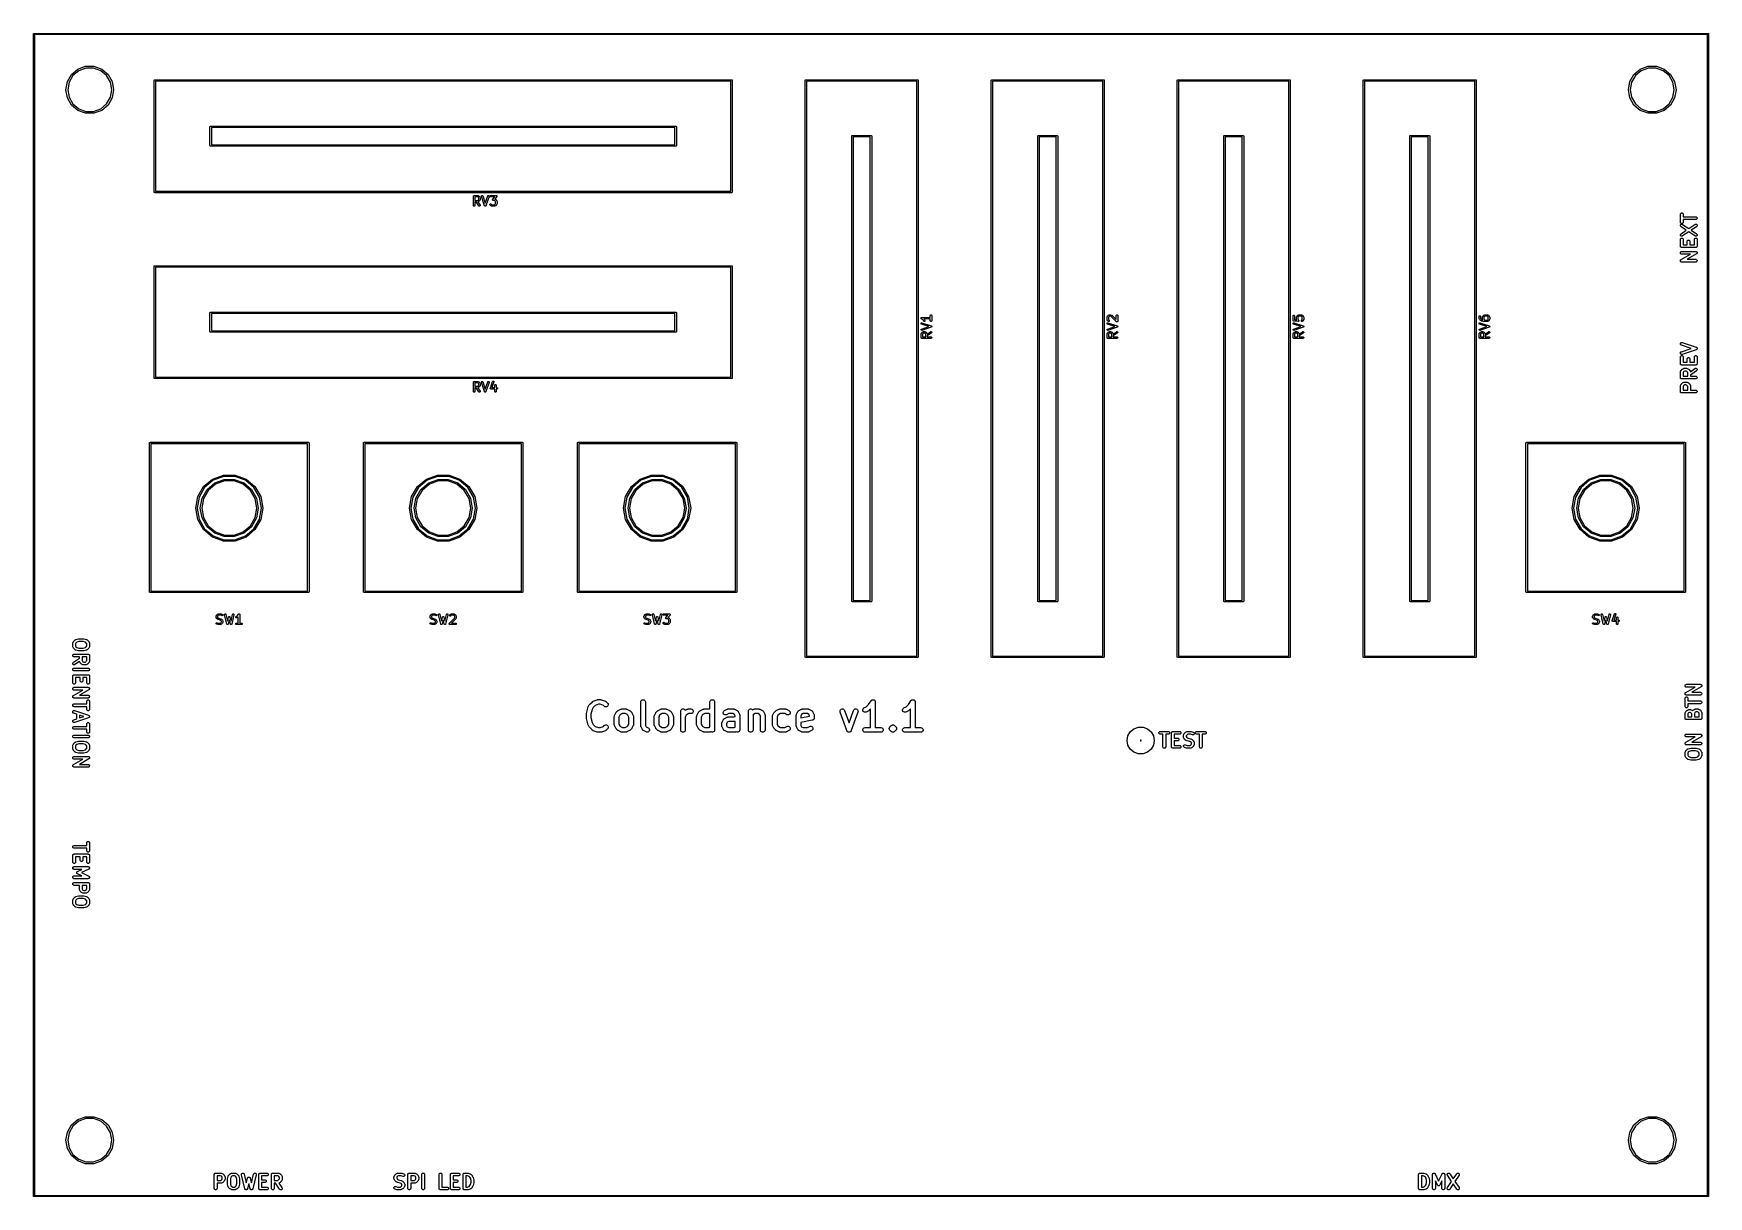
# Model space of a CAD drawing. Extents: x 21 to 201, y -164 to -39.
import ezdxf

# ---------------------------------------------------------------- set-up
doc = ezdxf.new("R2010")
doc.units = 0
doc.header["$MEASUREMENT"] = 0
doc.layers.add('BLACK', color=7, linetype='CONTINUOUS')

msp = doc.modelspace()

# ---------------------------------------------------------------- linework, layer by layer
at = {"layer": 'Black'}
for p, q in [((20.95, -39), (20.9508, -38.9957)), ((20.95, -164), (20.95, -39)), ((20.9508, -38.9913), (20.9523, -38.9872)), ((20.9508, -38.9957), (20.9508, -38.9913)), ((20.9523, -38.9872), (20.953, -38.9829)), ((20.953, -38.9829), (20.9552, -38.9791)), ((20.9552, -38.9791), (20.9567, -38.975)), ((20.9567, -38.975), (20.9595, -38.9716)), ((20.9595, -38.9716), (20.9617, -38.9679)), ((20.9617, -38.9679), (20.965, -38.965)), ((20.965, -38.965), (20.9679, -38.9617)), ((20.9679, -38.9617), (20.9716, -38.9595)), ((20.9716, -38.9595), (20.975, -38.9567)), ((20.975, -38.9567), (20.9791, -38.9552)), ((20.9791, -38.9552), (20.9829, -38.953)), ((20.9829, -38.953), (20.9872, -38.9523)), ((20.9872, -38.9523), (20.9913, -38.9508)), ((20.9913, -38.9508), (20.9957, -38.9508)), ((20.9957, -38.9508), (21, -38.95)), ((21, -38.95), (201, -38.95)), ((21.05, -39.05), (21.05, -163.95)), ((200.95, -39.05), (21.05, -39.05)), ((200.95, -163.95), (200.95, -39.05)), ((201, -38.95), (201.004, -38.9508)), ((201.004, -38.9508), (201.009, -38.9508)), ((201.009, -38.9508), (201.013, -38.9523)), ((201.013, -38.9523), (201.017, -38.953)), ((201.017, -38.953), (201.021, -38.9552)), ((201.021, -38.9552), (201.025, -38.9567)), ((201.025, -38.9567), (201.028, -38.9595)), ((201.028, -38.9595), (201.032, -38.9617)), ((201.032, -38.9617), (201.035, -38.965)), ((201.035, -38.965), (201.038, -38.9679)), ((201.038, -38.9679), (201.04, -38.9716)), ((201.04, -38.9716), (201.043, -38.975)), ((201.043, -38.975), (201.045, -38.9791)), ((201.045, -38.9791), (201.047, -38.9829)), ((201.047, -38.9829), (201.048, -38.9872)), ((201.048, -38.9872), (201.049, -38.9913)), ((201.049, -38.9913), (201.049, -38.9957)), ((201.049, -38.9957), (201.05, -39)), ((201.05, -39), (201.05, -164)), ((25.0372, -43.353), (25.7189, -42.7811)), ((25.8189, -42.9543), (25.1904, -43.4816)), ((25.7189, -42.7811), (26.5551, -42.4767)), ((26.5898, -42.6737), (25.8189, -42.9543)), ((26.5551, -42.4767), (27.4449, -42.4767)), ((27.4102, -42.6737), (26.5898, -42.6737)), ((28.1811, -42.9543), (27.4102, -42.6737)), ((27.4449, -42.4767), (28.2811, -42.7811)), ((28.8096, -43.4816), (28.1811, -42.9543)), ((28.2811, -42.7811), (28.9628, -43.353)), ((193.037, -43.353), (193.719, -42.7811)), ((193.819, -42.9543), (193.19, -43.4816)), ((193.719, -42.7811), (194.555, -42.4767)), ((194.59, -42.6737), (193.819, -42.9543)), ((194.555, -42.4767), (195.445, -42.4767)), ((195.41, -42.6737), (194.59, -42.6737)), ((196.181, -42.9543), (195.41, -42.6737)), ((195.445, -42.4767), (196.281, -42.7811)), ((196.81, -43.4816), (196.181, -42.9543)), ((196.281, -42.7811), (196.963, -43.353)), ((24.4378, -45), (24.5923, -44.1237)), ((24.5923, -45.8763), (24.4378, -45)), ((24.5923, -44.1237), (25.0372, -43.353)), ((24.7802, -44.1921), (24.6378, -45)), ((24.6378, -45), (24.7802, -45.8079)), ((25.1904, -43.4816), (24.7802, -44.1921)), ((29.2198, -44.1921), (28.8096, -43.4816)), ((28.9628, -43.353), (29.4077, -44.1237)), ((29.3622, -45), (29.2198, -44.1921)), ((29.2198, -45.8079), (29.3622, -45)), ((29.4077, -44.1237), (29.5622, -45)), ((29.5622, -45), (29.4077, -45.8763)), ((33.925, -44), (33.9261, -43.9935)), ((33.925, -56), (33.925, -44)), ((33.9261, -43.987), (33.9284, -43.9808)), ((33.9261, -43.9935), (33.9261, -43.987)), ((33.9284, -43.9808), (33.9295, -43.9743)), ((33.9295, -43.9743), (33.9328, -43.9687)), ((33.9328, -43.9687), (33.935, -43.9625)), ((33.935, -43.9625), (33.9393, -43.9575)), ((33.9393, -43.9575), (33.9425, -43.9518)), ((33.9425, -43.9518), (33.9476, -43.9476)), ((33.9476, -43.9476), (33.9518, -43.9425)), ((33.9518, -43.9425), (33.9575, -43.9393)), ((33.9575, -43.9393), (33.9625, -43.935)), ((33.9625, -43.935), (33.9687, -43.9328)), ((33.9687, -43.9328), (33.9743, -43.9295)), ((33.9743, -43.9295), (33.9808, -43.9284)), ((33.9808, -43.9284), (33.987, -43.9261)), ((33.987, -43.9261), (33.9935, -43.9261)), ((33.9935, -43.9261), (34, -43.925)), ((34, -43.925), (96, -43.925)), ((95.925, -44.075), (34.075, -44.075)), ((34.075, -44.075), (34.075, -55.925)), ((95.925, -55.925), (95.925, -44.075)), ((96, -43.925), (96.0065, -43.9261)), ((96.0065, -43.9261), (96.013, -43.9261)), ((96.013, -43.9261), (96.0192, -43.9284)), ((96.0192, -43.9284), (96.0257, -43.9295)), ((96.0257, -43.9295), (96.0313, -43.9328)), ((96.0313, -43.9328), (96.0375, -43.935)), ((96.0375, -43.935), (96.0425, -43.9393)), ((96.0425, -43.9393), (96.0482, -43.9425)), ((96.0482, -43.9425), (96.0524, -43.9476)), ((96.0524, -43.9476), (96.0575, -43.9518)), ((96.0575, -43.9518), (96.0607, -43.9575)), ((96.0607, -43.9575), (96.065, -43.9625)), ((96.065, -43.9625), (96.0672, -43.9687)), ((96.0672, -43.9687), (96.0705, -43.9743)), ((96.0705, -43.9743), (96.0716, -43.9808)), ((96.0716, -43.9808), (96.0739, -43.987)), ((96.0739, -43.987), (96.0739, -43.9935)), ((96.0739, -43.9935), (96.075, -44)), ((96.075, -44), (96.075, -56)), ((103.925, -44), (103.926, -43.9935)), ((103.925, -106), (103.925, -44)), ((103.926, -43.987), (103.928, -43.9808)), ((103.926, -43.9935), (103.926, -43.987)), ((103.928, -43.9808), (103.93, -43.9743)), ((103.93, -43.9743), (103.933, -43.9687)), ((103.933, -43.9687), (103.935, -43.9625)), ((103.935, -43.9625), (103.939, -43.9575)), ((103.939, -43.9575), (103.943, -43.9518)), ((103.943, -43.9518), (103.948, -43.9476)), ((103.948, -43.9476), (103.952, -43.9425)), ((103.952, -43.9425), (103.957, -43.9393)), ((103.957, -43.9393), (103.962, -43.935)), ((103.962, -43.935), (103.969, -43.9328)), ((103.969, -43.9328), (103.974, -43.9295)), ((103.974, -43.9295), (103.981, -43.9284)), ((103.981, -43.9284), (103.987, -43.9261)), ((103.987, -43.9261), (103.994, -43.9261)), ((103.994, -43.9261), (104, -43.925)), ((104, -43.925), (116, -43.925)), ((104.075, -44.075), (104.075, -105.925)), ((115.925, -44.075), (104.075, -44.075)), ((115.925, -105.5), (115.925, -44.075)), ((116, -43.925), (116.006, -43.9261)), ((116.006, -43.9261), (116.013, -43.9261)), ((116.013, -43.9261), (116.019, -43.9284)), ((116.019, -43.9284), (116.026, -43.9295)), ((116.026, -43.9295), (116.031, -43.9328)), ((116.031, -43.9328), (116.037, -43.935)), ((116.037, -43.935), (116.043, -43.9393)), ((116.043, -43.9393), (116.048, -43.9425)), ((116.048, -43.9425), (116.052, -43.9476)), ((116.052, -43.9476), (116.057, -43.9518)), ((116.057, -43.9518), (116.061, -43.9575)), ((116.061, -43.9575), (116.065, -43.9625)), ((116.065, -43.9625), (116.067, -43.9687)), ((116.067, -43.9687), (116.07, -43.9743)), ((116.07, -43.9743), (116.072, -43.9808)), ((116.072, -43.9808), (116.074, -43.987)), ((116.074, -43.987), (116.074, -43.9935)), ((116.074, -43.9935), (116.075, -44)), ((116.075, -44), (116.075, -105.5)), ((123.925, -44), (123.926, -43.9935)), ((123.925, -106), (123.925, -44)), ((123.926, -43.987), (123.928, -43.9808)), ((123.926, -43.9935), (123.926, -43.987)), ((123.928, -43.9808), (123.93, -43.9743)), ((123.93, -43.9743), (123.933, -43.9687)), ((123.933, -43.9687), (123.935, -43.9625)), ((123.935, -43.9625), (123.939, -43.9575)), ((123.939, -43.9575), (123.943, -43.9518)), ((123.943, -43.9518), (123.948, -43.9476)), ((123.948, -43.9476), (123.952, -43.9425)), ((123.952, -43.9425), (123.957, -43.9393)), ((123.957, -43.9393), (123.962, -43.935)), ((123.962, -43.935), (123.969, -43.9328)), ((123.969, -43.9328), (123.974, -43.9295)), ((123.974, -43.9295), (123.981, -43.9284)), ((123.981, -43.9284), (123.987, -43.9261)), ((123.987, -43.9261), (123.994, -43.9261)), ((123.994, -43.9261), (124, -43.925)), ((124, -43.925), (136, -43.925)), ((124.075, -44.075), (124.075, -105.925)), ((135.925, -44.075), (124.075, -44.075)), ((135.925, -105.5), (135.925, -44.075)), ((136, -43.925), (136.006, -43.9261)), ((136.006, -43.9261), (136.013, -43.9261)), ((136.013, -43.9261), (136.019, -43.9284)), ((136.019, -43.9284), (136.026, -43.9295)), ((136.026, -43.9295), (136.031, -43.9328)), ((136.031, -43.9328), (136.037, -43.935)), ((136.037, -43.935), (136.043, -43.9393)), ((136.043, -43.9393), (136.048, -43.9425)), ((136.048, -43.9425), (136.052, -43.9476)), ((136.052, -43.9476), (136.057, -43.9518)), ((136.057, -43.9518), (136.061, -43.9575)), ((136.061, -43.9575), (136.065, -43.9625)), ((136.065, -43.9625), (136.067, -43.9687)), ((136.067, -43.9687), (136.07, -43.9743)), ((136.07, -43.9743), (136.072, -43.9808)), ((136.072, -43.9808), (136.074, -43.987)), ((136.074, -43.987), (136.074, -43.9935)), ((136.074, -43.9935), (136.075, -44)), ((136.075, -44), (136.075, -105.5)), ((143.925, -44), (143.926, -43.9935)), ((143.925, -106), (143.925, -44)), ((143.926, -43.987), (143.928, -43.9808)), ((143.926, -43.9935), (143.926, -43.987)), ((143.928, -43.9808), (143.93, -43.9743)), ((143.93, -43.9743), (143.933, -43.9687)), ((143.933, -43.9687), (143.935, -43.9625)), ((143.935, -43.9625), (143.939, -43.9575)), ((143.939, -43.9575), (143.943, -43.9518)), ((143.943, -43.9518), (143.948, -43.9476)), ((143.948, -43.9476), (143.952, -43.9425)), ((143.952, -43.9425), (143.957, -43.9393)), ((143.957, -43.9393), (143.963, -43.935)), ((143.963, -43.935), (143.969, -43.9328)), ((143.969, -43.9328), (143.974, -43.9295)), ((143.974, -43.9295), (143.981, -43.9284)), ((143.981, -43.9284), (143.987, -43.9261)), ((143.987, -43.9261), (143.994, -43.9261)), ((143.994, -43.9261), (144, -43.925)), ((144, -43.925), (156, -43.925)), ((144.075, -44.075), (144.075, -105.925)), ((155.925, -44.075), (144.075, -44.075)), ((155.925, -105.5), (155.925, -44.075)), ((156, -43.925), (156.006, -43.9261)), ((156.006, -43.9261), (156.013, -43.9261)), ((156.013, -43.9261), (156.019, -43.9284)), ((156.019, -43.9284), (156.026, -43.9295)), ((156.026, -43.9295), (156.031, -43.9328)), ((156.031, -43.9328), (156.037, -43.935)), ((156.037, -43.935), (156.043, -43.9393)), ((156.043, -43.9393), (156.048, -43.9425)), ((156.048, -43.9425), (156.052, -43.9476)), ((156.052, -43.9476), (156.057, -43.9518)), ((156.057, -43.9518), (156.061, -43.9575)), ((156.061, -43.9575), (156.065, -43.9625)), ((156.065, -43.9625), (156.067, -43.9687)), ((156.067, -43.9687), (156.07, -43.9743)), ((156.07, -43.9743), (156.072, -43.9808)), ((156.072, -43.9808), (156.074, -43.987)), ((156.074, -43.987), (156.074, -43.9935)), ((156.074, -43.9935), (156.075, -44)), ((156.075, -44), (156.075, -105.5)), ((163.925, -44), (163.926, -43.9935)), ((163.925, -106), (163.925, -44)), ((163.926, -43.987), (163.928, -43.9808)), ((163.926, -43.9935), (163.926, -43.987)), ((163.928, -43.9808), (163.93, -43.9743)), ((163.93, -43.9743), (163.933, -43.9687)), ((163.933, -43.9687), (163.935, -43.9625)), ((163.935, -43.9625), (163.939, -43.9575)), ((163.939, -43.9575), (163.943, -43.9518)), ((163.943, -43.9518), (163.948, -43.9476)), ((163.948, -43.9476), (163.952, -43.9425)), ((163.952, -43.9425), (163.957, -43.9393)), ((163.957, -43.9393), (163.963, -43.935)), ((163.963, -43.935), (163.969, -43.9328)), ((163.969, -43.9328), (163.974, -43.9295)), ((163.974, -43.9295), (163.981, -43.9284)), ((163.981, -43.9284), (163.987, -43.9261)), ((163.987, -43.9261), (163.994, -43.9261)), ((163.994, -43.9261), (164, -43.925)), ((164, -43.925), (176, -43.925)), ((164.075, -44.075), (164.075, -105.925)), ((175.925, -44.075), (164.075, -44.075)), ((175.925, -105.5), (175.925, -44.075)), ((176, -43.925), (176.006, -43.9261)), ((176.006, -43.9261), (176.013, -43.9261)), ((176.013, -43.9261), (176.019, -43.9284)), ((176.019, -43.9284), (176.026, -43.9295)), ((176.026, -43.9295), (176.031, -43.9328)), ((176.031, -43.9328), (176.037, -43.935)), ((176.037, -43.935), (176.043, -43.9393)), ((176.043, -43.9393), (176.048, -43.9425)), ((176.048, -43.9425), (176.052, -43.9476)), ((176.052, -43.9476), (176.057, -43.9518)), ((176.057, -43.9518), (176.061, -43.9575)), ((176.061, -43.9575), (176.065, -43.9625)), ((176.065, -43.9625), (176.067, -43.9687)), ((176.067, -43.9687), (176.07, -43.9743)), ((176.07, -43.9743), (176.072, -43.9808)), ((176.072, -43.9808), (176.074, -43.987)), ((176.074, -43.987), (176.074, -43.9935)), ((176.074, -43.9935), (176.075, -44)), ((176.075, -44), (176.075, -105.5)), ((192.438, -45), (192.592, -44.1237)), ((192.592, -45.8763), (192.438, -45)), ((192.592, -44.1237), (193.037, -43.353)), ((192.78, -44.1921), (192.638, -45)), ((192.638, -45), (192.78, -45.8079)), ((193.19, -43.4816), (192.78, -44.1921)), ((197.22, -44.1921), (196.81, -43.4816)), ((196.963, -43.353), (197.408, -44.1237)), ((197.362, -45), (197.22, -44.1921)), ((197.22, -45.8079), (197.362, -45)), ((197.408, -44.1237), (197.562, -45)), ((197.562, -45), (197.408, -45.8763)), ((25.0372, -46.647), (24.5923, -45.8763)), ((24.7802, -45.8079), (25.1904, -46.5184)), ((25.7189, -47.2189), (25.0372, -46.647)), ((25.1904, -46.5184), (25.8189, -47.0457)), ((28.1811, -47.0457), (28.8096, -46.5184)), ((28.9628, -46.647), (28.2811, -47.2189)), ((28.8096, -46.5184), (29.2198, -45.8079)), ((29.4077, -45.8763), (28.9628, -46.647)), ((193.037, -46.647), (192.592, -45.8763)), ((192.78, -45.8079), (193.19, -46.5184)), ((193.719, -47.2189), (193.037, -46.647)), ((193.19, -46.5184), (193.819, -47.0457)), ((196.181, -47.0457), (196.81, -46.5184)), ((196.963, -46.647), (196.281, -47.2189)), ((196.81, -46.5184), (197.22, -45.8079)), ((197.408, -45.8763), (196.963, -46.647)), ((26.5551, -47.5233), (25.7189, -47.2189)), ((25.8189, -47.0457), (26.5898, -47.3263)), ((27.4449, -47.5233), (26.5551, -47.5233)), ((26.5898, -47.3263), (27.4102, -47.3263)), ((27.4102, -47.3263), (28.1811, -47.0457)), ((28.2811, -47.2189), (27.4449, -47.5233)), ((194.555, -47.5233), (193.719, -47.2189)), ((193.819, -47.0457), (194.59, -47.3263)), ((195.445, -47.5233), (194.555, -47.5233)), ((194.59, -47.3263), (195.41, -47.3263)), ((195.41, -47.3263), (196.181, -47.0457)), ((196.281, -47.2189), (195.445, -47.5233)), ((39.925, -49), (39.9261, -48.9935)), ((39.925, -51), (39.925, -49)), ((39.9261, -48.987), (39.9284, -48.9808)), ((39.9261, -48.9935), (39.9261, -48.987)), ((39.9284, -48.9808), (39.9295, -48.9743)), ((39.9295, -48.9743), (39.9328, -48.9687)), ((39.9328, -48.9687), (39.935, -48.9625)), ((39.935, -48.9625), (39.9393, -48.9575)), ((39.9393, -48.9575), (39.9425, -48.9518)), ((39.9425, -48.9518), (39.9476, -48.9476)), ((39.9476, -48.9476), (39.9518, -48.9425)), ((39.9518, -48.9425), (39.9575, -48.9393)), ((39.9575, -48.9393), (39.9625, -48.935)), ((39.9625, -48.935), (39.9687, -48.9328)), ((39.9687, -48.9328), (39.9743, -48.9295)), ((39.9743, -48.9295), (39.9808, -48.9284)), ((39.9808, -48.9284), (39.987, -48.9261)), ((39.987, -48.9261), (39.9935, -48.9261)), ((39.9935, -48.9261), (40, -48.925)), ((40, -48.925), (90, -48.925)), ((40.075, -49.075), (40.075, -50.925)), ((89.925, -49.075), (40.075, -49.075)), ((89.925, -50.925), (89.925, -49.075)), ((90, -48.925), (90.0065, -48.9261)), ((90.0065, -48.9261), (90.013, -48.9261)), ((90.013, -48.9261), (90.0192, -48.9284)), ((90.0192, -48.9284), (90.0257, -48.9295)), ((90.0257, -48.9295), (90.0313, -48.9328)), ((90.0313, -48.9328), (90.0375, -48.935)), ((90.0375, -48.935), (90.0425, -48.9393)), ((90.0425, -48.9393), (90.0482, -48.9425)), ((90.0482, -48.9425), (90.0524, -48.9476)), ((90.0524, -48.9476), (90.0575, -48.9518)), ((90.0575, -48.9518), (90.0607, -48.9575)), ((90.0607, -48.9575), (90.065, -48.9625)), ((90.065, -48.9625), (90.0672, -48.9687)), ((90.0672, -48.9687), (90.0705, -48.9743)), ((90.0705, -48.9743), (90.0716, -48.9808)), ((90.0716, -48.9808), (90.0739, -48.987)), ((90.0739, -48.987), (90.0739, -48.9935)), ((90.0739, -48.9935), (90.075, -49)), ((90.075, -49), (90.075, -51)), ((108.925, -50), (108.926, -49.9935)), ((108.925, -100), (108.925, -50)), ((108.926, -49.987), (108.928, -49.9808)), ((108.926, -49.9935), (108.926, -49.987)), ((108.928, -49.9808), (108.93, -49.9743)), ((108.93, -49.9743), (108.933, -49.9687)), ((108.933, -49.9687), (108.935, -49.9625)), ((108.935, -49.9625), (108.939, -49.9575)), ((108.939, -49.9575), (108.943, -49.9518)), ((108.943, -49.9518), (108.948, -49.9476)), ((108.948, -49.9476), (108.952, -49.9425)), ((108.952, -49.9425), (108.957, -49.9393)), ((108.957, -49.9393), (108.962, -49.935)), ((108.962, -49.935), (108.969, -49.9328)), ((108.969, -49.9328), (108.974, -49.9295)), ((108.974, -49.9295), (108.981, -49.9284)), ((108.981, -49.9284), (108.987, -49.9261)), ((108.987, -49.9261), (108.994, -49.9261)), ((108.994, -49.9261), (109, -49.925)), ((109, -49.925), (111, -49.925)), ((109.075, -50.075), (109.075, -99.925)), ((110.925, -50.075), (109.075, -50.075)), ((110.925, -99.925), (110.925, -50.075)), ((111, -49.925), (111.006, -49.9261)), ((111.006, -49.9261), (111.013, -49.9261)), ((111.013, -49.9261), (111.019, -49.9284)), ((111.019, -49.9284), (111.026, -49.9295)), ((111.026, -49.9295), (111.031, -49.9328)), ((111.031, -49.9328), (111.037, -49.935)), ((111.037, -49.935), (111.043, -49.9393)), ((111.043, -49.9393), (111.048, -49.9425)), ((111.048, -49.9425), (111.052, -49.9476)), ((111.052, -49.9476), (111.057, -49.9518)), ((111.057, -49.9518), (111.061, -49.9575)), ((111.061, -49.9575), (111.065, -49.9625)), ((111.065, -49.9625), (111.067, -49.9687)), ((111.067, -49.9687), (111.07, -49.9743)), ((111.07, -49.9743), (111.072, -49.9808)), ((111.072, -49.9808), (111.074, -49.987)), ((111.074, -49.987), (111.074, -49.9935)), ((111.074, -49.9935), (111.075, -50)), ((111.075, -50), (111.075, -100)), ((128.925, -50), (128.926, -49.9935)), ((128.925, -100), (128.925, -50)), ((128.926, -49.987), (128.928, -49.9808)), ((128.926, -49.9935), (128.926, -49.987)), ((128.928, -49.9808), (128.93, -49.9743)), ((128.93, -49.9743), (128.933, -49.9687)), ((128.933, -49.9687), (128.935, -49.9625)), ((128.935, -49.9625), (128.939, -49.9575)), ((128.939, -49.9575), (128.943, -49.9518)), ((128.943, -49.9518), (128.948, -49.9476)), ((128.948, -49.9476), (128.952, -49.9425)), ((128.952, -49.9425), (128.957, -49.9393)), ((128.957, -49.9393), (128.963, -49.935)), ((128.963, -49.935), (128.969, -49.9328)), ((128.969, -49.9328), (128.974, -49.9295)), ((128.974, -49.9295), (128.981, -49.9284)), ((128.981, -49.9284), (128.987, -49.9261)), ((128.987, -49.9261), (128.994, -49.9261)), ((128.994, -49.9261), (129, -49.925)), ((129, -49.925), (131, -49.925)), ((129.075, -50.075), (129.075, -99.925)), ((130.925, -50.075), (129.075, -50.075)), ((130.925, -99.925), (130.925, -50.075)), ((131, -49.925), (131.006, -49.9261)), ((131.006, -49.9261), (131.013, -49.9261)), ((131.013, -49.9261), (131.019, -49.9284)), ((131.019, -49.9284), (131.026, -49.9295)), ((131.026, -49.9295), (131.031, -49.9328)), ((131.031, -49.9328), (131.037, -49.935)), ((131.037, -49.935), (131.043, -49.9393)), ((131.043, -49.9393), (131.048, -49.9425)), ((131.048, -49.9425), (131.052, -49.9476)), ((131.052, -49.9476), (131.057, -49.9518)), ((131.057, -49.9518), (131.061, -49.9575)), ((131.061, -49.9575), (131.065, -49.9625)), ((131.065, -49.9625), (131.067, -49.9687)), ((131.067, -49.9687), (131.07, -49.9743)), ((131.07, -49.9743), (131.072, -49.9808)), ((131.072, -49.9808), (131.074, -49.987)), ((131.074, -49.987), (131.074, -49.9935)), ((131.074, -49.9935), (131.075, -50)), ((131.075, -50), (131.075, -100)), ((148.925, -50), (148.926, -49.9935)), ((148.925, -100), (148.925, -50)), ((148.926, -49.987), (148.928, -49.9808)), ((148.926, -49.9935), (148.926, -49.987)), ((148.928, -49.9808), (148.93, -49.9743)), ((148.93, -49.9743), (148.933, -49.9687)), ((148.933, -49.9687), (148.935, -49.9625)), ((148.935, -49.9625), (148.939, -49.9575)), ((148.939, -49.9575), (148.943, -49.9518)), ((148.943, -49.9518), (148.948, -49.9476)), ((148.948, -49.9476), (148.952, -49.9425)), ((148.952, -49.9425), (148.957, -49.9393)), ((148.957, -49.9393), (148.963, -49.935)), ((148.963, -49.935), (148.969, -49.9328)), ((148.969, -49.9328), (148.974, -49.9295)), ((148.974, -49.9295), (148.981, -49.9284)), ((148.981, -49.9284), (148.987, -49.9261)), ((148.987, -49.9261), (148.994, -49.9261)), ((148.994, -49.9261), (149, -49.925)), ((149, -49.925), (151, -49.925)), ((149.075, -50.075), (149.075, -99.925)), ((150.925, -50.075), (149.075, -50.075)), ((150.925, -99.925), (150.925, -50.075)), ((151, -49.925), (151.006, -49.9261)), ((151.006, -49.9261), (151.013, -49.9261)), ((151.013, -49.9261), (151.019, -49.9284)), ((151.019, -49.9284), (151.026, -49.9295)), ((151.026, -49.9295), (151.031, -49.9328)), ((151.031, -49.9328), (151.037, -49.935)), ((151.037, -49.935), (151.043, -49.9393)), ((151.043, -49.9393), (151.048, -49.9425)), ((151.048, -49.9425), (151.052, -49.9476)), ((151.052, -49.9476), (151.057, -49.9518)), ((151.057, -49.9518), (151.061, -49.9575)), ((151.061, -49.9575), (151.065, -49.9625)), ((151.065, -49.9625), (151.067, -49.9687)), ((151.067, -49.9687), (151.07, -49.9743)), ((151.07, -49.9743), (151.072, -49.9808)), ((151.072, -49.9808), (151.074, -49.987)), ((151.074, -49.987), (151.074, -49.9935)), ((151.074, -49.9935), (151.075, -50)), ((151.075, -50), (151.075, -100)), ((168.925, -50), (168.926, -49.9935)), ((168.925, -100), (168.925, -50)), ((168.926, -49.987), (168.928, -49.9808)), ((168.926, -49.9935), (168.926, -49.987)), ((168.928, -49.9808), (168.93, -49.9743)), ((168.93, -49.9743), (168.933, -49.9687)), ((168.933, -49.9687), (168.935, -49.9625)), ((168.935, -49.9625), (168.939, -49.9575)), ((168.939, -49.9575), (168.943, -49.9518)), ((168.943, -49.9518), (168.948, -49.9476)), ((168.948, -49.9476), (168.952, -49.9425)), ((168.952, -49.9425), (168.957, -49.9393)), ((168.957, -49.9393), (168.963, -49.935)), ((168.963, -49.935), (168.969, -49.9328)), ((168.969, -49.9328), (168.974, -49.9295)), ((168.974, -49.9295), (168.981, -49.9284)), ((168.981, -49.9284), (168.987, -49.9261)), ((168.987, -49.9261), (168.994, -49.9261)), ((168.994, -49.9261), (169, -49.925)), ((169, -49.925), (171, -49.925)), ((169.075, -50.075), (169.075, -99.925)), ((170.925, -50.075), (169.075, -50.075)), ((170.925, -99.925), (170.925, -50.075)), ((171, -49.925), (171.006, -49.9261)), ((171.006, -49.9261), (171.013, -49.9261)), ((171.013, -49.9261), (171.019, -49.9284)), ((171.019, -49.9284), (171.026, -49.9295)), ((171.026, -49.9295), (171.031, -49.9328)), ((171.031, -49.9328), (171.037, -49.935)), ((171.037, -49.935), (171.043, -49.9393)), ((171.043, -49.9393), (171.048, -49.9425)), ((171.048, -49.9425), (171.052, -49.9476)), ((171.052, -49.9476), (171.057, -49.9518)), ((171.057, -49.9518), (171.061, -49.9575)), ((171.061, -49.9575), (171.065, -49.9625)), ((171.065, -49.9625), (171.067, -49.9687)), ((171.067, -49.9687), (171.07, -49.9743)), ((171.07, -49.9743), (171.072, -49.9808)), ((171.072, -49.9808), (171.074, -49.987)), ((171.074, -49.987), (171.074, -49.9935)), ((171.074, -49.9935), (171.075, -50)), ((171.075, -50), (171.075, -100)), ((39.9261, -51.0065), (39.925, -51)), ((39.9261, -51.013), (39.9261, -51.0065)), ((39.9284, -51.0192), (39.9261, -51.013)), ((39.9295, -51.0257), (39.9284, -51.0192)), ((39.9328, -51.0313), (39.9295, -51.0257)), ((39.935, -51.0375), (39.9328, -51.0313)), ((39.9393, -51.0425), (39.935, -51.0375)), ((39.9425, -51.0482), (39.9393, -51.0425)), ((39.9476, -51.0524), (39.9425, -51.0482)), ((39.9518, -51.0575), (39.9476, -51.0524)), ((39.9575, -51.0607), (39.9518, -51.0575)), ((39.9625, -51.065), (39.9575, -51.0607)), ((39.9687, -51.0672), (39.9625, -51.065)), ((39.9743, -51.0705), (39.9687, -51.0672)), ((39.9808, -51.0716), (39.9743, -51.0705)), ((39.987, -51.0739), (39.9808, -51.0716)), ((39.9935, -51.0739), (39.987, -51.0739)), ((40, -51.075), (39.9935, -51.0739)), ((90, -51.075), (40, -51.075)), ((40.075, -50.925), (89.925, -50.925)), ((90.0065, -51.0739), (90, -51.075)), ((90.013, -51.0739), (90.0065, -51.0739)), ((90.0192, -51.0716), (90.013, -51.0739)), ((90.0257, -51.0705), (90.0192, -51.0716)), ((90.0313, -51.0672), (90.0257, -51.0705)), ((90.0375, -51.065), (90.0313, -51.0672)), ((90.0425, -51.0607), (90.0375, -51.065)), ((90.0482, -51.0575), (90.0425, -51.0607)), ((90.0524, -51.0524), (90.0482, -51.0575)), ((90.0575, -51.0482), (90.0524, -51.0524)), ((90.0607, -51.0425), (90.0575, -51.0482)), ((90.065, -51.0375), (90.0607, -51.0425)), ((90.0672, -51.0313), (90.065, -51.0375)), ((90.0705, -51.0257), (90.0672, -51.0313)), ((90.0716, -51.0192), (90.0705, -51.0257)), ((90.0739, -51.013), (90.0716, -51.0192)), ((90.075, -51), (90.0739, -51.0065)), ((90.0739, -51.0065), (90.0739, -51.013)), ((33.9261, -56.0065), (33.925, -56)), ((33.9261, -56.013), (33.9261, -56.0065)), ((33.9284, -56.0192), (33.9261, -56.013)), ((33.9295, -56.0257), (33.9284, -56.0192)), ((33.9328, -56.0313), (33.9295, -56.0257)), ((33.935, -56.0375), (33.9328, -56.0313)), ((33.9393, -56.0425), (33.935, -56.0375)), ((33.9425, -56.0482), (33.9393, -56.0425)), ((33.9476, -56.0524), (33.9425, -56.0482)), ((33.9518, -56.0575), (33.9476, -56.0524)), ((33.9575, -56.0607), (33.9518, -56.0575)), ((33.9625, -56.065), (33.9575, -56.0607)), ((33.9687, -56.0672), (33.9625, -56.065)), ((33.9743, -56.0705), (33.9687, -56.0672)), ((33.9808, -56.0716), (33.9743, -56.0705)), ((33.987, -56.0739), (33.9808, -56.0716)), ((33.9935, -56.0739), (33.987, -56.0739)), ((34, -56.075), (33.9935, -56.0739)), ((34.5, -56.075), (34, -56.075)), ((34.075, -55.925), (34.5, -55.925)), ((34.5, -55.925), (95.925, -55.925)), ((96, -56.075), (34.5, -56.075)), ((68.2583, -56.4524), (68.2595, -56.4459)), ((68.2583, -57.4524), (68.2583, -56.4524)), ((68.2629, -57.478), (68.2583, -57.4524)), ((68.2595, -56.4394), (68.2617, -56.4332)), ((68.2595, -56.4459), (68.2595, -56.4394)), ((68.2617, -56.4332), (68.2629, -56.4267)), ((68.2629, -56.4267), (68.2661, -56.421)), ((68.2759, -57.5006), (68.2629, -57.478)), ((68.2661, -56.421), (68.2684, -56.4149)), ((68.2684, -56.4149), (68.2726, -56.4099)), ((68.2726, -56.4099), (68.2759, -56.4042)), ((68.2759, -56.4042), (68.2809, -56.4)), ((68.2958, -57.5173), (68.2759, -57.5006)), ((68.2809, -56.4), (68.2851, -56.3949)), ((68.2851, -56.3949), (68.2908, -56.3916)), ((68.2908, -56.3916), (68.2958, -56.3874)), ((68.2958, -56.3874), (68.302, -56.3852)), ((68.3203, -57.5262), (68.2958, -57.5173)), ((68.302, -56.3852), (68.3077, -56.3819)), ((68.3077, -56.3819), (68.3141, -56.3808)), ((68.3141, -56.3808), (68.3203, -56.3785)), ((68.3203, -56.3785), (68.3269, -56.3785)), ((68.3464, -57.5262), (68.3203, -57.5262)), ((68.3269, -56.3785), (68.3333, -56.3774)), ((68.3333, -56.3774), (68.7143, -56.3774)), ((68.3708, -57.5173), (68.3464, -57.5262)), ((68.3908, -57.5006), (68.3708, -57.5173)), ((68.4038, -57.478), (68.3908, -57.5006)), ((68.4083, -57.4524), (68.4038, -57.478)), ((68.4083, -56.5274), (68.4083, -56.9012)), ((68.6966, -56.5274), (68.4083, -56.5274)), ((68.4083, -56.9012), (68.6966, -56.9012)), ((68.5324, -57.0512), (68.4083, -57.0512)), ((68.4083, -57.0512), (68.4083, -57.4524)), ((68.8433, -57.4954), (68.5324, -57.0512)), ((68.7651, -56.5616), (68.6966, -56.5274)), ((68.6966, -56.9012), (68.7651, -56.8669)), ((68.7143, -56.3774), (68.7185, -56.3781)), ((68.7185, -57.0504), (68.7153, -57.051)), ((68.7153, -57.051), (68.9662, -57.4094)), ((68.7185, -56.3781), (68.7229, -56.3779)), ((68.7229, -57.0507), (68.7185, -57.0504)), ((68.7229, -56.3779), (68.7313, -56.3804)), ((68.7313, -57.0482), (68.7229, -57.0507)), ((68.7313, -56.3804), (68.7399, -56.3819)), ((68.7399, -57.0467), (68.7313, -57.0482)), ((68.7399, -56.3819), (68.7437, -56.3841)), ((68.7437, -57.0445), (68.7399, -57.0467)), ((68.7437, -56.3841), (68.7478, -56.3853)), ((68.7478, -57.0433), (68.7437, -57.0445)), ((68.7478, -56.3853), (68.8431, -56.4329)), ((68.8431, -56.9957), (68.7478, -57.0433)), ((68.7955, -56.592), (68.7651, -56.5616)), ((68.7651, -56.8669), (68.7955, -56.8365)), ((68.8298, -56.6606), (68.7955, -56.592)), ((68.7955, -56.8365), (68.8298, -56.768)), ((68.8298, -56.768), (68.8298, -56.6606)), ((68.8431, -56.4329), (68.8527, -56.4401)), ((68.8527, -56.9885), (68.8431, -56.9957)), ((68.8617, -57.5138), (68.8433, -57.4954)), ((68.8527, -56.4401), (68.8626, -56.447)), ((68.8626, -56.9816), (68.8527, -56.9885)), ((68.8853, -57.5248), (68.8617, -57.5138)), ((68.8626, -56.447), (68.9102, -56.4946)), ((68.9102, -56.934), (68.8626, -56.9816)), ((68.9113, -57.5271), (68.8853, -57.5248)), ((68.9102, -56.4946), (68.9171, -56.5044)), ((68.9171, -56.9242), (68.9102, -56.934)), ((68.9364, -57.5204), (68.9113, -57.5271)), ((68.9171, -56.5044), (68.9242, -56.5141)), ((68.9242, -56.9145), (68.9171, -56.9242)), ((68.9242, -56.5141), (68.9718, -56.6093)), ((68.9718, -56.8193), (68.9242, -56.9145)), ((68.9578, -57.5054), (68.9364, -57.5204)), ((68.9727, -57.4841), (68.9578, -57.5054)), ((68.9662, -57.4094), (68.9772, -57.433)), ((68.9718, -56.6093), (68.9731, -56.6135)), ((68.9731, -56.8151), (68.9718, -56.8193)), ((68.9795, -57.4589), (68.9727, -57.4841)), ((68.9731, -56.6135), (68.9752, -56.6172)), ((68.9752, -56.8114), (68.9731, -56.8151)), ((68.9752, -56.6172), (68.9768, -56.6259)), ((68.9768, -56.8027), (68.9752, -56.8114)), ((68.9768, -56.6259), (68.9793, -56.6343)), ((68.9793, -56.7943), (68.9768, -56.8027)), ((68.9772, -57.433), (68.9795, -57.4589)), ((68.9793, -56.6343), (68.979, -56.6386)), ((68.979, -56.6386), (68.9798, -56.6429)), ((68.9798, -56.7857), (68.979, -56.79)), ((68.979, -56.79), (68.9793, -56.7943)), ((68.9798, -56.6429), (68.9798, -56.7857)), ((69.1155, -56.4503), (69.1207, -56.4248)), ((69.1193, -56.4761), (69.1155, -56.4503)), ((69.4527, -57.4761), (69.1193, -56.4761)), ((69.1207, -56.4248), (69.1344, -56.4026)), ((69.1344, -56.4026), (69.1548, -56.3864)), ((69.1548, -56.3864), (69.1795, -56.3782)), ((69.1795, -56.3782), (69.2055, -56.3789)), ((69.2055, -56.3789), (69.2297, -56.3885)), ((69.2297, -56.3885), (69.2492, -56.4058)), ((69.2492, -56.4058), (69.2616, -56.4287)), ((69.2616, -56.4287), (69.5238, -57.2152)), ((69.4536, -57.4779), (69.4527, -57.4761)), ((69.4541, -57.4799), (69.4536, -57.4779)), ((69.4598, -57.4893), (69.4541, -57.4799)), ((69.4651, -57.499), (69.4598, -57.4893)), ((69.4666, -57.5004), (69.4651, -57.499)), ((69.4677, -57.5021), (69.4666, -57.5004)), ((69.4763, -57.509), (69.4677, -57.5021)), ((69.4845, -57.5163), (69.4763, -57.509)), ((69.4865, -57.517), (69.4845, -57.5163)), ((69.4881, -57.5183), (69.4865, -57.517)), ((69.4985, -57.5218), (69.4881, -57.5183)), ((69.5088, -57.5259), (69.4985, -57.5218)), ((69.5108, -57.5259), (69.5088, -57.5259)), ((69.5128, -57.5266), (69.5108, -57.5259)), ((69.5238, -57.5263), (69.5128, -57.5266)), ((69.5238, -57.2152), (69.786, -56.4287)), ((69.5348, -57.5266), (69.5238, -57.5263)), ((69.5368, -57.5259), (69.5348, -57.5266)), ((69.5388, -57.5259), (69.5368, -57.5259)), ((69.5491, -57.5218), (69.5388, -57.5259)), ((69.5595, -57.5183), (69.5491, -57.5218)), ((69.5611, -57.517), (69.5595, -57.5183)), ((69.5631, -57.5163), (69.5611, -57.517)), ((69.5713, -57.509), (69.5631, -57.5163)), ((69.5799, -57.5021), (69.5713, -57.509)), ((69.581, -57.5004), (69.5799, -57.5021)), ((69.5826, -57.499), (69.581, -57.5004)), ((69.5878, -57.4893), (69.5826, -57.499)), ((69.5936, -57.4799), (69.5878, -57.4893)), ((69.594, -57.4779), (69.5936, -57.4799)), ((69.595, -57.4761), (69.594, -57.4779)), ((69.9283, -56.4761), (69.595, -57.4761)), ((69.786, -56.4287), (69.7984, -56.4058)), ((69.7984, -56.4058), (69.8179, -56.3885)), ((69.8179, -56.3885), (69.8421, -56.3789)), ((69.8421, -56.3789), (69.8681, -56.3782)), ((69.8681, -56.3782), (69.8929, -56.3864)), ((69.8929, -56.3864), (69.9133, -56.4026)), ((69.9133, -56.4026), (69.9269, -56.4248)), ((69.9269, -56.4248), (69.9321, -56.4503)), ((69.9321, -56.4503), (69.9283, -56.4761)), ((70.0205, -57.3637), (70.0228, -57.3377)), ((70.0273, -57.3888), (70.0205, -57.3637)), ((70.0214, -56.4394), (70.0303, -56.4149)), ((70.0214, -56.4654), (70.0214, -56.4394)), ((70.0303, -56.4899), (70.0214, -56.4654)), ((70.0228, -57.3377), (70.0338, -57.3141)), ((70.0422, -57.4102), (70.0273, -57.3888)), ((70.0303, -56.4149), (70.047, -56.3949)), ((70.047, -56.5098), (70.0303, -56.4899)), ((70.0338, -57.3141), (70.0522, -57.2957)), ((70.0898, -57.4578), (70.0422, -57.4102)), ((70.047, -56.3949), (70.0696, -56.3819)), ((70.0696, -56.5229), (70.047, -56.5098)), ((70.0522, -57.2957), (70.0758, -57.2847)), ((70.0696, -56.3819), (70.0952, -56.3774)), ((70.0952, -56.5274), (70.0696, -56.5229)), ((70.0758, -57.2847), (70.1018, -57.2824)), ((70.0997, -57.4647), (70.0898, -57.4578)), ((70.0952, -56.3774), (70.7143, -56.3774)), ((70.549, -56.5274), (70.0952, -56.5274)), ((70.1093, -57.4718), (70.0997, -57.4647)), ((70.1018, -57.2824), (70.1269, -57.2892)), ((70.2046, -57.5195), (70.1093, -57.4718)), ((70.1269, -57.2892), (70.1483, -57.3041)), ((70.1483, -57.3041), (70.1873, -57.3431)), ((70.1873, -57.3431), (70.2558, -57.3774)), ((70.2087, -57.5207), (70.2046, -57.5195)), ((70.2124, -57.5229), (70.2087, -57.5207)), ((70.2211, -57.5244), (70.2124, -57.5229)), ((70.2295, -57.5269), (70.2211, -57.5244)), ((70.2338, -57.5266), (70.2295, -57.5269)), ((70.2381, -57.5274), (70.2338, -57.5266)), ((70.5238, -57.5274), (70.2381, -57.5274)), ((70.2558, -57.3774), (70.5061, -57.3774)), ((70.306, -56.8318), (70.3071, -56.8261)), ((70.3071, -56.839), (70.306, -56.8318)), ((70.3071, -56.8203), (70.3096, -56.8134)), ((70.3071, -56.8261), (70.3071, -56.8203)), ((70.3071, -56.8464), (70.3071, -56.839)), ((70.3091, -56.8518), (70.3071, -56.8464)), ((70.31, -56.8575), (70.3091, -56.8518)), ((70.3096, -56.8134), (70.311, -56.8062)), ((70.3135, -56.8639), (70.31, -56.8575)), ((70.311, -56.8062), (70.314, -56.8013)), ((70.316, -56.8708), (70.3135, -56.8639)), ((70.314, -56.8013), (70.316, -56.7958)), ((70.316, -56.7958), (70.3207, -56.7902)), ((70.3197, -56.8753), (70.316, -56.8708)), ((70.3225, -56.8803), (70.3197, -56.8753)), ((70.3207, -56.7902), (70.3245, -56.7839)), ((70.328, -56.8852), (70.3225, -56.8803)), ((70.3245, -56.7839), (70.549, -56.5274)), ((70.3327, -56.8908), (70.328, -56.8852)), ((70.3378, -56.8937), (70.3327, -56.8908)), ((70.3421, -56.8975), (70.3378, -56.8937)), ((70.349, -56.9001), (70.3421, -56.8975)), ((70.3553, -56.9038), (70.349, -56.9001)), ((70.361, -56.9048), (70.3553, -56.9038)), ((70.3664, -56.9069), (70.361, -56.9048)), ((70.3737, -56.9071), (70.3664, -56.9069)), ((70.381, -56.9083), (70.3737, -56.9071)), ((70.5061, -56.9083), (70.381, -56.9083)), ((70.5746, -56.9426), (70.5061, -56.9083)), ((70.5061, -57.3774), (70.5746, -57.3431)), ((70.5281, -57.5266), (70.5238, -57.5274)), ((70.5324, -57.5269), (70.5281, -57.5266)), ((70.5408, -57.5244), (70.5324, -57.5269)), ((70.5495, -57.5229), (70.5408, -57.5244)), ((70.7707, -56.5018), (70.5432, -56.7618)), ((70.5432, -56.7618), (70.5495, -56.7629)), ((70.5495, -56.7629), (70.5532, -56.765)), ((70.5532, -57.5207), (70.5495, -57.5229)), ((70.5532, -56.765), (70.5574, -56.7663)), ((70.5574, -57.5195), (70.5532, -57.5207)), ((70.5574, -56.7663), (70.6526, -56.8139)), ((70.6526, -57.4718), (70.5574, -57.5195)), ((70.605, -56.973), (70.5746, -56.9426)), ((70.5746, -57.3431), (70.605, -57.3127)), ((70.6393, -57.0415), (70.605, -56.973)), ((70.605, -57.3127), (70.6393, -57.2442)), ((70.6393, -57.2442), (70.6393, -57.0415)), ((70.6526, -56.8139), (70.6622, -56.821)), ((70.6622, -57.4647), (70.6526, -57.4718)), ((70.6622, -56.821), (70.6721, -56.8279)), ((70.6721, -57.4578), (70.6622, -57.4647)), ((70.6721, -56.8279), (70.7197, -56.8755)), ((70.7197, -57.4102), (70.6721, -57.4578)), ((70.7143, -56.3774), (70.7215, -56.3787)), ((70.7197, -56.8755), (70.7266, -56.8854)), ((70.7266, -57.4003), (70.7197, -57.4102)), ((70.7215, -56.3787), (70.7288, -56.3788)), ((70.7266, -56.8854), (70.7337, -56.895)), ((70.7337, -57.3907), (70.7266, -57.4003)), ((70.7288, -56.3788), (70.7342, -56.3809)), ((70.7337, -56.895), (70.7814, -56.9903)), ((70.7814, -57.2954), (70.7337, -57.3907)), ((70.7342, -56.3809), (70.7399, -56.3819)), ((70.7399, -56.3819), (70.7463, -56.3856)), ((70.7463, -56.3856), (70.7531, -56.3882)), ((70.7531, -56.3882), (70.7575, -56.392)), ((70.7575, -56.392), (70.7625, -56.3949)), ((70.7625, -56.3949), (70.7672, -56.4005)), ((70.7672, -56.4005), (70.7727, -56.4054)), ((70.7745, -56.4955), (70.7707, -56.5018)), ((70.7727, -56.4054), (70.7755, -56.4104)), ((70.7792, -56.4899), (70.7745, -56.4955)), ((70.7755, -56.4104), (70.7792, -56.4149)), ((70.7792, -56.4149), (70.7817, -56.4218)), ((70.7812, -56.4844), (70.7792, -56.4899)), ((70.7842, -56.4795), (70.7812, -56.4844)), ((70.7814, -56.9903), (70.7826, -56.9944)), ((70.7826, -57.2913), (70.7814, -57.2954)), ((70.7817, -56.4218), (70.7853, -56.4282)), ((70.7826, -56.9944), (70.7848, -56.9982)), ((70.7848, -57.2876), (70.7826, -57.2913)), ((70.7856, -56.4723), (70.7842, -56.4795)), ((70.7848, -56.9982), (70.7863, -57.0068)), ((70.7863, -57.2789), (70.7848, -57.2876)), ((70.7853, -56.4282), (70.7862, -56.4339)), ((70.7881, -56.4654), (70.7856, -56.4723)), ((70.7862, -56.4339), (70.7881, -56.4394)), ((70.7863, -57.0068), (70.7888, -57.0152)), ((70.7888, -57.2705), (70.7863, -57.2789)), ((70.7881, -56.4394), (70.7881, -56.4467)), ((70.7881, -56.4467), (70.7893, -56.4539)), ((70.7893, -56.4539), (70.7881, -56.4596)), ((70.7881, -56.4596), (70.7881, -56.4654)), ((70.7888, -57.0152), (70.7885, -57.0196)), ((70.7885, -57.0196), (70.7893, -57.0238)), ((70.7893, -57.2619), (70.7885, -57.2662)), ((70.7885, -57.2662), (70.7888, -57.2705)), ((70.7893, -57.0238), (70.7893, -57.2619)), ((96.0065, -56.0739), (96, -56.075)), ((96.013, -56.0739), (96.0065, -56.0739)), ((96.0192, -56.0716), (96.013, -56.0739)), ((96.0257, -56.0705), (96.0192, -56.0716)), ((96.0313, -56.0672), (96.0257, -56.0705)), ((96.0375, -56.065), (96.0313, -56.0672)), ((96.0425, -56.0607), (96.0375, -56.065)), ((96.0482, -56.0575), (96.0425, -56.0607)), ((96.0524, -56.0524), (96.0482, -56.0575)), ((96.0575, -56.0482), (96.0524, -56.0524)), ((96.0607, -56.0425), (96.0575, -56.0482)), ((96.065, -56.0375), (96.0607, -56.0425)), ((96.0672, -56.0313), (96.065, -56.0375)), ((96.0705, -56.0257), (96.0672, -56.0313)), ((96.0716, -56.0192), (96.0705, -56.0257)), ((96.0739, -56.013), (96.0716, -56.0192)), ((96.075, -56), (96.0739, -56.0065)), ((96.0739, -56.0065), (96.0739, -56.013)), ((198.029, -58.3929), (198.038, -58.3416)), ((198.029, -59.25), (198.029, -58.3929)), ((198.038, -59.3013), (198.029, -59.25)), ((198.038, -58.3416), (198.064, -58.2964)), ((198.064, -59.3464), (198.038, -59.3013)), ((198.064, -58.2964), (198.104, -58.263)), ((198.104, -59.3799), (198.064, -59.3464)), ((198.104, -58.263), (198.153, -58.2451)), ((198.153, -59.3977), (198.104, -59.3799)), ((198.153, -58.2451), (198.205, -58.2451)), ((198.205, -59.3977), (198.153, -59.3977)), ((198.205, -58.2451), (198.254, -58.263)), ((198.254, -59.3799), (198.205, -59.3977)), ((198.254, -58.263), (198.293, -58.2964)), ((198.293, -59.3464), (198.254, -59.3799)), ((198.293, -58.2964), (198.32, -58.3416)), ((198.32, -59.3013), (198.293, -59.3464)), ((198.32, -58.3416), (198.329, -58.3929)), ((198.329, -59.25), (198.32, -59.3013)), ((198.329, -58.3929), (198.329, -58.6714)), ((198.329, -58.6714), (199.679, -58.6714)), ((199.679, -58.9714), (198.329, -58.9714)), ((198.329, -58.9714), (198.329, -59.25)), ((199.679, -58.6714), (199.73, -58.6805)), ((199.73, -58.9624), (199.679, -58.9714)), ((199.73, -58.6805), (199.775, -58.7065)), ((199.775, -58.9363), (199.73, -58.9624)), ((199.775, -58.7065), (199.808, -58.7464)), ((199.808, -58.8964), (199.775, -58.9363)), ((199.808, -58.7464), (199.826, -58.7954)), ((199.826, -58.8475), (199.808, -58.8964)), ((199.826, -58.7954), (199.826, -58.8475)), ((198.029, -59.5975), (198.041, -59.5469)), ((198.035, -59.6493), (198.029, -59.5975)), ((198.029, -60.6168), (198.035, -60.565)), ((198.041, -60.6674), (198.029, -60.6168)), ((198.029, -61.1071), (198.038, -61.0558)), ((198.029, -61.8214), (198.029, -61.1071)), ((198.058, -59.696), (198.035, -59.6493)), ((198.035, -60.565), (198.058, -60.5183)), ((198.038, -61.0558), (198.064, -61.0107)), ((198.041, -59.5469), (198.07, -59.5035)), ((198.07, -60.7108), (198.041, -60.6674)), ((198.095, -59.7319), (198.058, -59.696)), ((198.058, -60.5183), (198.095, -60.4823)), ((198.064, -61.0107), (198.104, -60.9772)), ((198.07, -59.5035), (198.112, -59.4727)), ((198.112, -60.7416), (198.07, -60.7108)), ((198.658, -60.1071), (198.095, -59.7319)), ((198.095, -60.4823), (198.658, -60.1071)), ((198.104, -60.9772), (198.153, -60.9594)), ((198.112, -59.4727), (198.162, -59.4581)), ((198.162, -60.7562), (198.112, -60.7416)), ((198.153, -60.9594), (198.205, -60.9594)), ((198.162, -59.4581), (198.214, -59.4614)), ((198.214, -60.7529), (198.162, -60.7562)), ((198.205, -60.9594), (198.254, -60.9772)), ((198.214, -59.4614), (198.262, -59.4823)), ((198.262, -60.7319), (198.214, -60.7529)), ((198.254, -60.9772), (198.293, -61.0107)), ((198.262, -59.4823), (198.929, -59.9269)), ((198.929, -60.2874), (198.262, -60.7319)), ((198.293, -61.0107), (198.32, -61.0558)), ((198.32, -61.0558), (198.329, -61.1071)), ((198.329, -61.1071), (198.329, -61.6714)), ((198.752, -61.2701), (198.778, -61.225)), ((198.778, -61.225), (198.818, -61.1915)), ((198.818, -61.1915), (198.867, -61.1737)), ((198.867, -61.1737), (198.919, -61.1737)), ((198.919, -61.1737), (198.968, -61.1915)), ((198.929, -59.9269), (199.595, -59.4823)), ((199.595, -60.7319), (198.929, -60.2874)), ((198.968, -61.1915), (199.008, -61.225)), ((199.008, -61.225), (199.034, -61.2701)), ((199.762, -59.7319), (199.199, -60.1071)), ((199.199, -60.1071), (199.762, -60.4823)), ((199.529, -61.1071), (199.538, -61.0558)), ((199.529, -61.6714), (199.529, -61.1071)), ((199.538, -61.0558), (199.564, -61.0107)), ((199.564, -61.0107), (199.604, -60.9772)), ((199.595, -59.4823), (199.643, -59.4614)), ((199.643, -60.7529), (199.595, -60.7319)), ((199.604, -60.9772), (199.653, -60.9594)), ((199.643, -59.4614), (199.695, -59.4581)), ((199.695, -60.7562), (199.643, -60.7529)), ((199.653, -60.9594), (199.705, -60.9594)), ((199.695, -59.4581), (199.745, -59.4727)), ((199.745, -60.7416), (199.695, -60.7562)), ((199.705, -60.9594), (199.754, -60.9772)), ((199.745, -59.4727), (199.787, -59.5035)), ((199.787, -60.7108), (199.745, -60.7416)), ((199.754, -60.9772), (199.793, -61.0107)), ((199.799, -59.696), (199.762, -59.7319)), ((199.762, -60.4823), (199.799, -60.5183)), ((199.787, -59.5035), (199.816, -59.5469)), ((199.816, -60.6674), (199.787, -60.7108)), ((199.793, -61.0107), (199.82, -61.0558)), ((199.823, -59.6493), (199.799, -59.696)), ((199.799, -60.5183), (199.823, -60.565)), ((199.816, -59.5469), (199.828, -59.5975)), ((199.828, -60.6168), (199.816, -60.6674)), ((199.82, -61.0558), (199.829, -61.1071)), ((199.828, -59.5975), (199.823, -59.6493)), ((199.823, -60.565), (199.828, -60.6168)), ((199.829, -61.1071), (199.829, -61.8214)), ((198.031, -61.8344), (198.029, -61.8214)), ((198.031, -61.8475), (198.031, -61.8344)), ((198.035, -61.8598), (198.031, -61.8475)), ((198.031, -62.5097), (198.049, -62.4607)), ((198.031, -62.5618), (198.031, -62.5097)), ((198.049, -62.6107), (198.031, -62.5618)), ((198.038, -61.8727), (198.035, -61.8598)), ((198.044, -61.8841), (198.038, -61.8727)), ((198.049, -61.8964), (198.044, -61.8841)), ((198.057, -61.9065), (198.049, -61.8964)), ((198.049, -62.4607), (198.082, -62.4208)), ((198.082, -62.6506), (198.049, -62.6107)), ((198.064, -61.9178), (198.057, -61.9065)), ((198.074, -61.9263), (198.064, -61.9178)), ((198.082, -61.9363), (198.074, -61.9263)), ((198.094, -61.9429), (198.082, -61.9363)), ((198.082, -62.4208), (198.127, -62.3948)), ((198.127, -62.6767), (198.082, -62.6506)), ((198.104, -61.9513), (198.094, -61.9429)), ((198.116, -61.9558), (198.104, -61.9513)), ((198.104, -63.2626), (199.114, -62.6857)), ((198.127, -61.9624), (198.116, -61.9558)), ((198.14, -61.9647), (198.127, -61.9624)), ((198.127, -62.3948), (198.179, -62.3857)), ((198.179, -62.6857), (198.127, -62.6767)), ((198.153, -61.9691), (198.14, -61.9647)), ((198.166, -61.9691), (198.153, -61.9691)), ((198.179, -61.9714), (198.166, -61.9691)), ((199.679, -61.9714), (198.179, -61.9714)), ((198.179, -62.3857), (199.679, -62.3857)), ((199.114, -62.6857), (198.179, -62.6857)), ((198.329, -61.6714), (198.743, -61.6714)), ((198.743, -61.3214), (198.752, -61.2701)), ((198.743, -61.6714), (198.743, -61.3214)), ((199.753, -62.6659), (198.743, -63.2429)), ((199.034, -61.2701), (199.043, -61.3214)), ((199.043, -61.3214), (199.043, -61.6714)), ((199.043, -61.6714), (199.529, -61.6714)), ((199.691, -61.9691), (199.679, -61.9714)), ((199.679, -62.3857), (199.692, -62.388)), ((199.705, -61.9691), (199.691, -61.9691)), ((199.692, -62.388), (199.705, -62.3881)), ((199.717, -61.9647), (199.705, -61.9691)), ((199.705, -62.3881), (199.717, -62.3925)), ((199.73, -61.9624), (199.717, -61.9647)), ((199.717, -62.3925), (199.73, -62.3948)), ((199.741, -61.9558), (199.73, -61.9624)), ((199.73, -62.3948), (199.742, -62.4015)), ((199.754, -61.9513), (199.741, -61.9558)), ((199.742, -62.4015), (199.754, -62.4061)), ((199.763, -62.6573), (199.753, -62.6659)), ((199.764, -61.9429), (199.754, -61.9513)), ((199.754, -62.4061), (199.764, -62.4144)), ((199.775, -62.6506), (199.763, -62.6573)), ((199.775, -61.9363), (199.764, -61.9429)), ((199.764, -62.4144), (199.775, -62.4208)), ((199.783, -61.9263), (199.775, -61.9363)), ((199.775, -62.4208), (199.784, -62.4311)), ((199.783, -62.6408), (199.775, -62.6506)), ((199.793, -61.9178), (199.783, -61.9263)), ((199.793, -62.6326), (199.783, -62.6408)), ((199.784, -62.4311), (199.794, -62.4398)), ((199.8, -61.9065), (199.793, -61.9178)), ((199.8, -62.621), (199.793, -62.6326)), ((199.794, -62.4398), (199.8, -62.4509)), ((199.808, -61.8964), (199.8, -61.9065)), ((199.8, -62.4509), (199.808, -62.4607)), ((199.808, -62.6107), (199.8, -62.621)), ((199.813, -61.8841), (199.808, -61.8964)), ((199.808, -62.4607), (199.813, -62.4734)), ((199.813, -62.5987), (199.808, -62.6107)), ((199.82, -61.8727), (199.813, -61.8841)), ((199.813, -62.4734), (199.82, -62.485)), ((199.819, -62.5876), (199.813, -62.5987)), ((199.822, -62.5744), (199.819, -62.5876)), ((199.822, -61.8598), (199.82, -61.8727)), ((199.82, -62.485), (199.822, -62.4976)), ((199.826, -61.8475), (199.822, -61.8598)), ((199.822, -62.4976), (199.826, -62.5097)), ((199.826, -62.5618), (199.822, -62.5744)), ((199.829, -61.8214), (199.826, -61.8344)), ((199.826, -61.8344), (199.826, -61.8475)), ((199.826, -62.5097), (199.826, -62.5231)), ((199.826, -62.5231), (199.829, -62.5364)), ((199.829, -62.5364), (199.826, -62.549)), ((199.826, -62.549), (199.826, -62.5618)), ((33.925, -64), (33.9261, -63.9935)), ((33.925, -76), (33.925, -64)), ((33.9261, -63.987), (33.9284, -63.9808)), ((33.9261, -63.9935), (33.9261, -63.987)), ((33.9284, -63.9808), (33.9295, -63.9743)), ((33.9295, -63.9743), (33.9328, -63.9687)), ((33.9328, -63.9687), (33.935, -63.9625)), ((33.935, -63.9625), (33.9393, -63.9575)), ((33.9393, -63.9575), (33.9425, -63.9518)), ((33.9425, -63.9518), (33.9476, -63.9476)), ((33.9476, -63.9476), (33.9518, -63.9425)), ((33.9518, -63.9425), (33.9575, -63.9393)), ((33.9575, -63.9393), (33.9625, -63.935)), ((33.9625, -63.935), (33.9687, -63.9328)), ((33.9687, -63.9328), (33.9743, -63.9295)), ((33.9743, -63.9295), (33.9808, -63.9284)), ((33.9808, -63.9284), (33.987, -63.9261)), ((33.987, -63.9261), (33.9935, -63.9261)), ((33.9935, -63.9261), (34, -63.925)), ((34, -63.925), (96, -63.925)), ((95.925, -64.075), (34.075, -64.075)), ((34.075, -64.075), (34.075, -75.925)), ((95.925, -75.925), (95.925, -64.075)), ((96, -63.925), (96.0065, -63.9261)), ((96.0065, -63.9261), (96.013, -63.9261)), ((96.013, -63.9261), (96.0192, -63.9284)), ((96.0192, -63.9284), (96.0257, -63.9295)), ((96.0257, -63.9295), (96.0313, -63.9328)), ((96.0313, -63.9328), (96.0375, -63.935)), ((96.0375, -63.935), (96.0425, -63.9393)), ((96.0425, -63.9393), (96.0482, -63.9425)), ((96.0482, -63.9425), (96.0524, -63.9476)), ((96.0524, -63.9476), (96.0575, -63.9518)), ((96.0575, -63.9518), (96.0607, -63.9575)), ((96.0607, -63.9575), (96.065, -63.9625)), ((96.065, -63.9625), (96.0672, -63.9687)), ((96.0672, -63.9687), (96.0705, -63.9743)), ((96.0705, -63.9743), (96.0716, -63.9808)), ((96.0716, -63.9808), (96.0739, -63.987)), ((96.0739, -63.987), (96.0739, -63.9935)), ((96.0739, -63.9935), (96.075, -64)), ((96.075, -64), (96.075, -76)), ((198.029, -63.3922), (198.031, -63.3796)), ((198.031, -63.4055), (198.029, -63.3922)), ((198.031, -63.3668), (198.035, -63.3542)), ((198.031, -63.3796), (198.031, -63.3668)), ((198.031, -63.4189), (198.031, -63.4055)), ((198.035, -63.4309), (198.031, -63.4189)), ((198.035, -63.3542), (198.038, -63.3409)), ((198.037, -63.4435), (198.035, -63.4309)), ((198.044, -63.4552), (198.037, -63.4435)), ((198.038, -63.3409), (198.044, -63.3299)), ((198.044, -63.3299), (198.049, -63.3179)), ((198.049, -63.4679), (198.044, -63.4552)), ((198.049, -63.3179), (198.057, -63.3075)), ((198.057, -63.4777), (198.049, -63.4679)), ((198.057, -63.3075), (198.064, -63.2959)), ((198.063, -63.4888), (198.057, -63.4777)), ((198.074, -63.4975), (198.063, -63.4888)), ((198.064, -63.2959), (198.074, -63.2877)), ((198.074, -63.2877), (198.082, -63.2779)), ((198.082, -63.5078), (198.074, -63.4975)), ((198.082, -63.2779), (198.094, -63.2712)), ((198.093, -63.5142), (198.082, -63.5078)), ((198.103, -63.5224), (198.093, -63.5142)), ((198.094, -63.2712), (198.104, -63.2626)), ((198.116, -63.5271), (198.103, -63.5224)), ((198.127, -63.5338), (198.116, -63.5271)), ((198.14, -63.536), (198.127, -63.5338)), ((198.152, -63.5405), (198.14, -63.536)), ((198.165, -63.5405), (198.152, -63.5405)), ((198.179, -63.5429), (198.165, -63.5405)), ((199.679, -63.5429), (198.179, -63.5429)), ((198.743, -63.2429), (199.679, -63.2429)), ((199.679, -63.2429), (199.73, -63.2519)), ((199.73, -63.5338), (199.679, -63.5429)), ((199.73, -63.2519), (199.775, -63.2779)), ((199.775, -63.5078), (199.73, -63.5338)), ((199.775, -63.2779), (199.808, -63.3179)), ((199.808, -63.4679), (199.775, -63.5078)), ((199.808, -63.3179), (199.826, -63.3668)), ((199.826, -63.4189), (199.808, -63.4679)), ((199.826, -63.3668), (199.826, -63.4189)), ((39.925, -69), (39.9261, -68.9935)), ((39.925, -71), (39.925, -69)), ((39.9261, -68.987), (39.9284, -68.9808)), ((39.9261, -68.9935), (39.9261, -68.987)), ((39.9284, -68.9808), (39.9295, -68.9743)), ((39.9295, -68.9743), (39.9328, -68.9687)), ((39.9328, -68.9687), (39.935, -68.9625)), ((39.935, -68.9625), (39.9393, -68.9575)), ((39.9393, -68.9575), (39.9425, -68.9518)), ((39.9425, -68.9518), (39.9476, -68.9476)), ((39.9476, -68.9476), (39.9518, -68.9425)), ((39.9518, -68.9425), (39.9575, -68.9393)), ((39.9575, -68.9393), (39.9625, -68.935)), ((39.9625, -68.935), (39.9687, -68.9328)), ((39.9687, -68.9328), (39.9743, -68.9295)), ((39.9743, -68.9295), (39.9808, -68.9284)), ((39.9808, -68.9284), (39.987, -68.9261)), ((39.987, -68.9261), (39.9935, -68.9261)), ((39.9935, -68.9261), (40, -68.925)), ((40, -68.925), (90, -68.925)), ((40.075, -69.075), (40.075, -70.925)), ((89.925, -69.075), (40.075, -69.075)), ((89.925, -70.925), (89.925, -69.075)), ((90, -68.925), (90.0065, -68.9261)), ((90.0065, -68.9261), (90.013, -68.9261)), ((90.013, -68.9261), (90.0192, -68.9284)), ((90.0192, -68.9284), (90.0257, -68.9295)), ((90.0257, -68.9295), (90.0313, -68.9328)), ((90.0313, -68.9328), (90.0375, -68.935)), ((90.0375, -68.935), (90.0425, -68.9393)), ((90.0425, -68.9393), (90.0482, -68.9425)), ((90.0482, -68.9425), (90.0524, -68.9476)), ((90.0524, -68.9476), (90.0575, -68.9518)), ((90.0575, -68.9518), (90.0607, -68.9575)), ((90.0607, -68.9575), (90.065, -68.9625)), ((90.065, -68.9625), (90.0672, -68.9687)), ((90.0672, -68.9687), (90.0705, -68.9743)), ((90.0705, -68.9743), (90.0716, -68.9808)), ((90.0716, -68.9808), (90.0739, -68.987)), ((90.0739, -68.987), (90.0739, -68.9935)), ((90.0739, -68.9935), (90.075, -69)), ((90.075, -69), (90.075, -71)), ((116.378, -69.5666), (116.379, -69.5626)), ((116.379, -69.5755), (116.378, -69.5666)), ((116.378, -70.1319), (116.386, -70.1071)), ((116.379, -70.1579), (116.378, -70.1319)), ((116.379, -69.5584), (116.382, -69.55)), ((116.379, -69.5626), (116.379, -69.5584)), ((116.379, -69.5845), (116.379, -69.5755)), ((116.38, -69.5884), (116.379, -69.5845)), ((116.388, -70.1821), (116.379, -70.1579)), ((116.38, -69.5925), (116.38, -69.5884)), ((116.384, -69.6005), (116.38, -69.5925)), ((116.382, -69.55), (116.384, -69.5413)), ((116.384, -69.5413), (116.386, -69.5378)), ((116.387, -69.6089), (116.384, -69.6005)), ((116.386, -69.5378), (116.387, -69.5339)), ((116.386, -70.1071), (116.403, -70.0867)), ((116.387, -69.5339), (116.393, -69.5271)), ((116.39, -69.6121), (116.387, -69.6089)), ((116.406, -70.2016), (116.388, -70.1821)), ((116.392, -69.6158), (116.39, -69.6121)), ((116.398, -69.622), (116.392, -69.6158)), ((116.393, -69.5271), (116.398, -69.5196)), ((116.398, -69.5196), (116.402, -69.5172)), ((116.404, -69.6289), (116.398, -69.622)), ((116.402, -69.5172), (116.404, -69.514)), ((116.403, -70.0867), (116.425, -70.0731)), ((116.404, -69.514), (116.412, -69.5095)), ((116.408, -69.631), (116.404, -69.6289)), ((116.429, -70.214), (116.406, -70.2016)), ((116.411, -69.6338), (116.408, -69.631)), ((116.547, -69.725), (116.411, -69.6338)), ((116.412, -69.5095), (116.419, -69.5042)), ((116.419, -69.5042), (116.423, -69.503)), ((116.423, -69.503), (116.427, -69.501)), ((116.425, -70.0731), (116.45, -70.0679)), ((116.427, -69.501), (116.436, -69.4994)), ((117.215, -70.4762), (116.429, -70.214)), ((116.436, -69.4994), (116.444, -69.4969)), ((116.444, -69.4969), (116.448, -69.4972)), ((116.448, -69.4972), (116.452, -69.4964)), ((116.45, -70.0679), (116.476, -70.0717)), ((116.452, -69.4964), (117.377, -69.4964)), ((116.476, -70.0717), (117.476, -70.405)), ((116.629, -69.8063), (116.547, -69.725)), ((116.671, -69.8907), (116.629, -69.8063)), ((116.687, -69.9116), (116.671, -69.8907)), ((117.377, -69.6464), (116.681, -69.6464)), ((116.681, -69.6464), (116.744, -69.7089)), ((116.708, -69.926), (116.687, -69.9116)), ((116.734, -69.932), (116.708, -69.926)), ((116.759, -69.929), (116.734, -69.932)), ((116.744, -69.7089), (116.75, -69.7187)), ((116.75, -69.7187), (116.758, -69.7284)), ((116.758, -69.7284), (116.805, -69.8236)), ((116.783, -69.9174), (116.759, -69.929)), ((116.801, -69.8985), (116.783, -69.9174)), ((116.811, -69.8746), (116.801, -69.8985)), ((116.805, -69.8236), (116.813, -69.8486)), ((116.813, -69.8486), (116.811, -69.8746)), ((117.377, -69.2857), (117.382, -69.2601)), ((117.377, -69.4964), (117.377, -69.2857)), ((117.377, -69.8571), (117.377, -69.6464)), ((117.382, -69.8828), (117.377, -69.8571)), ((117.382, -69.2601), (117.395, -69.2375)), ((117.395, -69.9054), (117.382, -69.8828)), ((117.395, -69.2375), (117.415, -69.2208)), ((117.415, -69.9221), (117.395, -69.9054)), ((117.415, -69.2208), (117.439, -69.2119)), ((117.439, -69.931), (117.415, -69.9221)), ((117.439, -69.2119), (117.465, -69.2119)), ((117.465, -69.931), (117.439, -69.931)), ((117.465, -69.2119), (117.49, -69.2208)), ((117.49, -69.9221), (117.465, -69.931)), ((117.49, -69.2208), (117.51, -69.2375)), ((117.51, -69.9054), (117.49, -69.9221)), ((117.51, -69.2375), (117.523, -69.2601)), ((117.523, -69.8828), (117.51, -69.9054)), ((117.523, -69.2601), (117.527, -69.2857)), ((117.527, -69.8571), (117.523, -69.8828)), ((117.527, -69.2857), (117.527, -69.8571)), ((136.377, -69.4762), (136.378, -69.4719)), ((136.377, -69.7143), (136.377, -69.4762)), ((136.378, -69.7185), (136.377, -69.7143)), ((136.378, -69.4676), (136.38, -69.4592)), ((136.378, -69.4719), (136.378, -69.4676)), ((136.378, -69.7229), (136.378, -69.7185)), ((136.38, -69.7313), (136.378, -69.7229)), ((136.378, -70.1319), (136.386, -70.1071)), ((136.379, -70.1579), (136.378, -70.1319)), ((136.388, -70.1821), (136.379, -70.1579)), ((136.38, -69.4592), (136.382, -69.4505)), ((136.382, -69.7399), (136.38, -69.7313)), ((136.382, -69.4505), (136.384, -69.4468)), ((136.384, -69.7437), (136.382, -69.7399)), ((136.384, -69.4468), (136.385, -69.4426)), ((136.385, -69.7478), (136.384, -69.7437)), ((136.385, -69.4426), (136.433, -69.3474)), ((136.433, -69.8431), (136.385, -69.7478)), ((136.386, -70.1071), (136.403, -70.0867)), ((136.406, -70.2016), (136.388, -70.1821)), ((136.403, -70.0867), (136.425, -70.0731)), ((136.429, -70.214), (136.406, -70.2016)), ((136.425, -70.0731), (136.45, -70.0679)), ((137.215, -70.4762), (136.429, -70.214)), ((136.433, -69.3474), (136.44, -69.3378)), ((136.44, -69.8527), (136.433, -69.8431)), ((136.44, -69.3378), (136.447, -69.3279)), ((136.447, -69.8626), (136.44, -69.8527)), ((136.447, -69.3279), (136.495, -69.2803)), ((136.495, -69.9102), (136.447, -69.8626)), ((136.45, -70.0679), (136.476, -70.0717)), ((136.476, -70.0717), (137.476, -70.405)), ((136.495, -69.2803), (136.504, -69.2734)), ((136.516, -69.9251), (136.495, -69.9102)), ((136.504, -69.2734), (136.514, -69.2663)), ((136.514, -69.2663), (136.609, -69.2186)), ((136.541, -69.9319), (136.516, -69.9251)), ((136.562, -69.4254), (136.527, -69.4939)), ((136.527, -69.4939), (136.527, -69.6966)), ((136.527, -69.6966), (136.562, -69.7651)), ((136.567, -69.9296), (136.541, -69.9319)), ((136.592, -69.395), (136.562, -69.4254)), ((136.562, -69.7651), (136.601, -69.8041)), ((136.591, -69.9186), (136.567, -69.9296)), ((136.609, -69.9002), (136.591, -69.9186)), ((136.661, -69.3607), (136.592, -69.395)), ((136.601, -69.8041), (136.616, -69.8254)), ((136.609, -69.2186), (136.613, -69.2174)), ((136.62, -69.8766), (136.609, -69.9002)), ((136.613, -69.2174), (136.617, -69.2152)), ((136.616, -69.8254), (136.622, -69.8506)), ((136.617, -69.2152), (136.626, -69.2137)), ((136.622, -69.8506), (136.62, -69.8766)), ((136.626, -69.2137), (136.634, -69.2112)), ((136.634, -69.2112), (136.639, -69.2115)), ((136.639, -69.2115), (136.643, -69.2107)), ((136.643, -69.2107), (136.738, -69.2107)), ((136.726, -69.3607), (136.661, -69.3607)), ((136.84, -69.3989), (136.726, -69.3607)), ((136.738, -69.2107), (136.75, -69.2128)), ((136.75, -69.2128), (136.762, -69.2146)), ((136.762, -69.2146), (136.905, -69.2622)), ((137.399, -69.9578), (136.84, -69.3989)), ((136.905, -69.2622), (136.908, -69.2642)), ((136.908, -69.2642), (136.913, -69.2654)), ((136.913, -69.2654), (136.92, -69.2704)), ((136.92, -69.2704), (136.928, -69.2746)), ((136.928, -69.2746), (136.93, -69.2778)), ((136.93, -69.2778), (136.934, -69.2803)), ((136.934, -69.2803), (137.377, -69.7237)), ((137.377, -69.2857), (137.382, -69.2601)), ((137.377, -69.7237), (137.377, -69.2857)), ((137.382, -69.2601), (137.395, -69.2375)), ((137.395, -69.2375), (137.415, -69.2208)), ((137.407, -69.9634), (137.399, -69.9578)), ((137.415, -69.9697), (137.407, -69.9634)), ((137.415, -69.2208), (137.439, -69.2119)), ((137.418, -69.9708), (137.415, -69.9697)), ((137.421, -69.9727), (137.418, -69.9708)), ((137.43, -69.9753), (137.421, -69.9727)), ((137.439, -69.9786), (137.43, -69.9753)), ((137.439, -69.2119), (137.465, -69.2119)), ((137.443, -69.9786), (137.439, -69.9786)), ((137.446, -69.9795), (137.443, -69.9786)), ((137.456, -69.9786), (137.446, -69.9795)), ((137.465, -69.9786), (137.456, -69.9786)), ((137.465, -69.2119), (137.49, -69.2208)), ((137.469, -69.9775), (137.465, -69.9786)), ((137.472, -69.9772), (137.469, -69.9775)), ((137.481, -69.9731), (137.472, -69.9772)), ((137.49, -69.9697), (137.481, -69.9731)), ((137.49, -69.2208), (137.51, -69.2375)), ((137.492, -69.9676), (137.49, -69.9697)), ((137.495, -69.9662), (137.492, -69.9676)), ((137.502, -69.9593), (137.495, -69.9662)), ((137.51, -69.953), (137.502, -69.9593)), ((137.51, -69.2375), (137.523, -69.2601)), ((137.511, -69.9501), (137.51, -69.953)), ((137.514, -69.9478), (137.511, -69.9501)), ((137.518, -69.9389), (137.514, -69.9478)), ((137.523, -69.9304), (137.518, -69.9389)), ((137.523, -69.2601), (137.527, -69.2857)), ((137.525, -69.9242), (137.523, -69.9272)), ((137.523, -69.9272), (137.523, -69.9304)), ((137.526, -69.9144), (137.525, -69.9242)), ((137.527, -69.9048), (137.526, -69.9144)), ((137.527, -69.2857), (137.527, -69.9048)), ((156.377, -69.3333), (156.382, -69.3077)), ((156.377, -69.8095), (156.377, -69.3333)), ((156.378, -69.8123), (156.377, -69.8095)), ((156.378, -69.8151), (156.378, -69.8123)), ((156.38, -69.8251), (156.378, -69.8151)), ((156.378, -70.1319), (156.386, -70.1071)), ((156.379, -70.1579), (156.378, -70.1319)), ((156.388, -70.1821), (156.379, -70.1579)), ((156.382, -69.8352), (156.38, -69.8251)), ((156.382, -69.3077), (156.395, -69.2851)), ((156.383, -69.8376), (156.382, -69.8352)), ((156.384, -69.8404), (156.383, -69.8376)), ((156.39, -69.8489), (156.384, -69.8404)), ((156.386, -70.1071), (156.403, -70.0867)), ((156.406, -70.2016), (156.388, -70.1821)), ((156.395, -69.8577), (156.39, -69.8489)), ((156.395, -69.2851), (156.415, -69.2684)), ((156.397, -69.8596), (156.395, -69.8577)), ((156.399, -69.8619), (156.397, -69.8596)), ((156.407, -69.8679), (156.399, -69.8619)), ((156.403, -70.0867), (156.425, -70.0731)), ((156.429, -70.214), (156.406, -70.2016)), ((156.415, -69.8745), (156.407, -69.8679)), ((156.415, -69.2684), (156.439, -69.2595)), ((156.418, -69.8754), (156.415, -69.8745)), ((156.42, -69.8771), (156.418, -69.8754)), ((156.43, -69.8799), (156.42, -69.8771)), ((156.425, -70.0731), (156.45, -70.0679)), ((157.215, -70.4762), (156.429, -70.214)), ((156.439, -69.8834), (156.43, -69.8799)), ((156.439, -69.2595), (156.465, -69.2595)), ((156.442, -69.8834), (156.439, -69.8834)), ((156.445, -69.8842), (156.442, -69.8834)), ((156.921, -69.9318), (156.445, -69.8842)), ((156.45, -70.0679), (156.476, -70.0717)), ((156.465, -69.2595), (156.49, -69.2684)), ((156.476, -70.0717), (157.476, -70.405)), ((156.49, -69.2684), (156.51, -69.2851)), ((156.51, -69.2851), (156.523, -69.3077)), ((156.523, -69.3077), (156.527, -69.3333)), ((156.527, -69.3333), (156.527, -69.7416)), ((156.527, -69.7416), (156.776, -69.7665)), ((156.758, -69.4762), (156.759, -69.4719)), ((156.758, -69.7143), (156.758, -69.4762)), ((156.759, -69.7185), (156.758, -69.7143)), ((156.759, -69.4676), (156.761, -69.4592)), ((156.759, -69.4719), (156.759, -69.4676)), ((156.759, -69.7229), (156.759, -69.7185)), ((156.761, -69.7313), (156.759, -69.7229)), ((156.761, -69.4592), (156.763, -69.4505)), ((156.763, -69.7399), (156.761, -69.7313)), ((156.763, -69.4505), (156.765, -69.4468)), ((156.765, -69.7437), (156.763, -69.7399)), ((156.765, -69.4468), (156.766, -69.4426)), ((156.766, -69.7478), (156.765, -69.7437)), ((156.766, -69.4426), (156.814, -69.3474)), ((156.776, -69.7665), (156.766, -69.7478)), ((156.814, -69.3474), (156.821, -69.3378)), ((156.821, -69.3378), (156.828, -69.3279)), ((156.828, -69.3279), (156.876, -69.2803)), ((156.876, -69.2803), (156.885, -69.2734)), ((156.885, -69.2734), (156.895, -69.2663)), ((156.895, -69.2663), (156.99, -69.2186)), ((156.943, -69.4254), (156.908, -69.4939)), ((156.908, -69.4939), (156.908, -69.6966)), ((156.908, -69.6966), (156.943, -69.7651)), ((156.922, -69.9317), (156.921, -69.9318)), ((156.934, -69.9308), (156.922, -69.9319)), ((156.922, -69.9319), (156.922, -69.9317)), ((156.947, -69.9298), (156.934, -69.9308)), ((156.973, -69.395), (156.943, -69.4254)), ((156.943, -69.7651), (156.982, -69.8041)), ((156.948, -69.9296), (156.947, -69.9298)), ((156.959, -69.9243), (156.948, -69.9296)), ((156.948, -69.9296), (156.948, -69.9296)), ((156.971, -69.9191), (156.959, -69.9243)), ((156.972, -69.9186), (156.971, -69.9188)), ((156.971, -69.9188), (156.971, -69.9191)), ((156.98, -69.9097), (156.972, -69.9186)), ((157.042, -69.3607), (156.973, -69.395)), ((156.989, -69.9009), (156.98, -69.9097)), ((156.982, -69.8041), (156.982, -69.8045)), ((156.982, -69.8045), (156.982, -69.8048)), ((156.982, -69.8048), (156.989, -69.8152)), ((156.989, -69.8152), (156.997, -69.8254)), ((156.99, -69.9005), (156.989, -69.9009)), ((156.99, -69.2186), (156.994, -69.2174)), ((156.995, -69.8888), (156.99, -69.9002)), ((156.99, -69.9002), (156.99, -69.9005)), ((156.994, -69.2174), (156.998, -69.2152)), ((157.001, -69.8775), (156.995, -69.8888)), ((156.997, -69.8254), (156.997, -69.8259)), ((156.997, -69.8259), (156.997, -69.8263)), ((156.997, -69.8263), (157, -69.8385)), ((156.998, -69.2152), (157.007, -69.2137)), ((157, -69.8385), (157.003, -69.8506)), ((157.002, -69.8641), (157.001, -69.8766)), ((157.001, -69.8766), (157.001, -69.877)), ((157.001, -69.877), (157.001, -69.8775)), ((157.003, -69.8515), (157.002, -69.8641)), ((157.003, -69.8506), (157.003, -69.8511)), ((157.003, -69.8511), (157.003, -69.8515)), ((157.007, -69.2137), (157.015, -69.2112)), ((157.015, -69.2112), (157.02, -69.2115)), ((157.02, -69.2115), (157.024, -69.2107)), ((157.024, -69.2107), (157.262, -69.2107)), ((157.244, -69.3607), (157.042, -69.3607)), ((157.313, -69.395), (157.244, -69.3607)), ((157.262, -69.2107), (157.266, -69.2115)), ((157.266, -69.2115), (157.27, -69.2112)), ((157.27, -69.2112), (157.279, -69.2137)), ((157.279, -69.2137), (157.288, -69.2152)), ((157.282, -69.8506), (157.289, -69.8254)), ((157.285, -69.8766), (157.282, -69.8506)), ((157.296, -69.9002), (157.285, -69.8766)), ((157.288, -69.2152), (157.291, -69.2174)), ((157.289, -69.8254), (157.304, -69.8041)), ((157.291, -69.2174), (157.295, -69.2186)), ((157.295, -69.2186), (157.391, -69.2663)), ((157.314, -69.9186), (157.296, -69.9002)), ((157.304, -69.8041), (157.343, -69.7651)), ((157.343, -69.4254), (157.313, -69.395)), ((157.338, -69.9296), (157.314, -69.9186)), ((157.364, -69.9319), (157.338, -69.9296)), ((157.377, -69.4939), (157.343, -69.4254)), ((157.343, -69.7651), (157.377, -69.6966)), ((157.389, -69.9251), (157.364, -69.9319)), ((157.377, -69.6966), (157.377, -69.4939)), ((157.41, -69.9102), (157.389, -69.9251)), ((157.391, -69.2663), (157.4, -69.2734)), ((157.4, -69.2734), (157.41, -69.2803)), ((157.41, -69.2803), (157.458, -69.3279)), ((157.458, -69.8626), (157.41, -69.9102)), ((157.458, -69.3279), (157.465, -69.3378)), ((157.465, -69.8527), (157.458, -69.8626)), ((157.465, -69.3378), (157.472, -69.3474)), ((157.472, -69.8431), (157.465, -69.8527)), ((157.472, -69.3474), (157.519, -69.4426)), ((157.519, -69.7478), (157.472, -69.8431)), ((157.519, -69.4426), (157.521, -69.4468)), ((157.521, -69.7437), (157.519, -69.7478)), ((157.521, -69.4468), (157.523, -69.4505)), ((157.523, -69.7399), (157.521, -69.7437)), ((157.523, -69.4505), (157.524, -69.4592)), ((157.524, -69.7313), (157.523, -69.7399)), ((157.524, -69.4592), (157.527, -69.4676)), ((157.527, -69.7229), (157.524, -69.7313)), ((157.527, -69.4676), (157.527, -69.4719)), ((157.527, -69.4719), (157.527, -69.4762)), ((157.527, -69.4762), (157.527, -69.7143)), ((157.527, -69.7143), (157.527, -69.7185)), ((157.527, -69.7185), (157.527, -69.7229)), ((176.377, -69.381), (176.382, -69.3553)), ((176.377, -69.5714), (176.377, -69.381)), ((176.378, -69.5757), (176.377, -69.5714)), ((176.378, -69.58), (176.378, -69.5757)), ((176.38, -69.5884), (176.378, -69.58)), ((176.378, -70.1319), (176.386, -70.1071)), ((176.379, -70.1579), (176.378, -70.1319)), ((176.388, -70.1821), (176.379, -70.1579)), ((176.382, -69.5971), (176.38, -69.5884)), ((176.382, -69.3553), (176.395, -69.3327)), ((176.384, -69.6008), (176.382, -69.5971)), ((176.385, -69.605), (176.384, -69.6008)), ((176.433, -69.7002), (176.385, -69.605)), ((176.386, -70.1071), (176.403, -70.0867)), ((176.406, -70.2016), (176.388, -70.1821)), ((176.395, -69.3327), (176.415, -69.316)), ((176.403, -70.0867), (176.425, -70.0731)), ((176.429, -70.214), (176.406, -70.2016)), ((176.415, -69.316), (176.439, -69.3071)), ((176.425, -70.0731), (176.45, -70.0679)), ((177.215, -70.4762), (176.429, -70.214)), ((176.44, -69.7099), (176.433, -69.7002)), ((176.439, -69.3071), (176.465, -69.3071)), ((176.447, -69.7197), (176.44, -69.7099)), ((176.495, -69.7673), (176.447, -69.7197)), ((176.45, -70.0679), (176.476, -70.0717)), ((176.465, -69.3071), (176.49, -69.316)), ((176.476, -70.0717), (177.476, -70.405)), ((176.49, -69.316), (176.51, -69.3327)), ((176.501, -69.7716), (176.495, -69.7673)), ((176.506, -69.7767), (176.501, -69.7716)), ((176.649, -69.8719), (176.506, -69.7767)), ((176.51, -69.3327), (176.523, -69.3553)), ((176.523, -69.3553), (176.527, -69.381)), ((176.527, -69.381), (176.527, -69.5537)), ((176.527, -69.5537), (176.562, -69.6222)), ((176.562, -69.6222), (176.595, -69.656)), ((176.595, -69.656), (176.721, -69.7399)), ((176.661, -69.8771), (176.649, -69.8719)), ((176.672, -69.8823), (176.661, -69.8771)), ((176.863, -69.9299), (176.672, -69.8823)), ((176.721, -69.7399), (176.795, -69.7584)), ((176.758, -69.4762), (176.759, -69.4719)), ((176.758, -69.6667), (176.758, -69.4762)), ((176.759, -69.6709), (176.758, -69.6667)), ((176.759, -69.4676), (176.761, -69.4592)), ((176.759, -69.4719), (176.759, -69.4676)), ((176.759, -69.6752), (176.759, -69.6709)), ((176.761, -69.6837), (176.759, -69.6752)), ((176.761, -69.4592), (176.763, -69.4505)), ((176.763, -69.6923), (176.761, -69.6837)), ((176.763, -69.4505), (176.765, -69.4468)), ((176.765, -69.6961), (176.763, -69.6923)), ((176.765, -69.4468), (176.766, -69.4426)), ((176.766, -69.7002), (176.765, -69.6961)), ((176.766, -69.4426), (176.814, -69.3474)), ((176.795, -69.7584), (176.766, -69.7002)), ((176.814, -69.3474), (176.821, -69.3378)), ((176.821, -69.3378), (176.828, -69.3279)), ((176.828, -69.3279), (176.876, -69.2803)), ((176.872, -69.9305), (176.863, -69.9299)), ((176.881, -69.9321), (176.872, -69.9305)), ((176.876, -69.2803), (176.885, -69.2734)), ((177.262, -69.9321), (176.881, -69.9321)), ((176.885, -69.2734), (176.895, -69.2663)), ((176.895, -69.2663), (176.99, -69.2186)), ((176.943, -69.4254), (176.908, -69.4939)), ((176.908, -69.4939), (176.908, -69.649)), ((176.908, -69.649), (176.943, -69.7175)), ((176.973, -69.395), (176.943, -69.4254)), ((176.943, -69.7175), (176.973, -69.7479)), ((177.042, -69.3607), (176.973, -69.395)), ((176.973, -69.7479), (177.042, -69.7821)), ((176.99, -69.2186), (176.994, -69.2174)), ((176.994, -69.2174), (176.998, -69.2152)), ((176.998, -69.2152), (177.007, -69.2137)), ((177.007, -69.2137), (177.015, -69.2112)), ((177.015, -69.2112), (177.02, -69.2115)), ((177.02, -69.2115), (177.024, -69.2107)), ((177.024, -69.2107), (177.262, -69.2107)), ((177.244, -69.3607), (177.042, -69.3607)), ((177.042, -69.7821), (177.244, -69.7821)), ((177.313, -69.395), (177.244, -69.3607)), ((177.244, -69.7821), (177.313, -69.7479)), ((177.262, -69.2107), (177.266, -69.2115)), ((177.266, -69.9314), (177.262, -69.9321)), ((177.266, -69.2115), (177.27, -69.2112)), ((177.27, -69.9317), (177.266, -69.9314)), ((177.27, -69.2112), (177.279, -69.2137)), ((177.279, -69.9291), (177.27, -69.9317)), ((177.279, -69.2137), (177.288, -69.2152)), ((177.288, -69.9276), (177.279, -69.9291)), ((177.288, -69.2152), (177.291, -69.2174)), ((177.291, -69.9255), (177.288, -69.9276)), ((177.291, -69.2174), (177.295, -69.2186)), ((177.295, -69.9242), (177.291, -69.9255)), ((177.295, -69.2186), (177.391, -69.2663)), ((177.391, -69.8766), (177.295, -69.9242)), ((177.343, -69.4254), (177.313, -69.395)), ((177.313, -69.7479), (177.343, -69.7175)), ((177.377, -69.4939), (177.343, -69.4254)), ((177.343, -69.7175), (177.377, -69.649)), ((177.377, -69.649), (177.377, -69.4939)), ((177.391, -69.2663), (177.4, -69.2734)), ((177.4, -69.8694), (177.391, -69.8766)), ((177.4, -69.2734), (177.41, -69.2803)), ((177.41, -69.8626), (177.4, -69.8694)), ((177.41, -69.2803), (177.458, -69.3279)), ((177.458, -69.8149), (177.41, -69.8626)), ((177.458, -69.3279), (177.465, -69.3378)), ((177.465, -69.8051), (177.458, -69.8149)), ((177.465, -69.3378), (177.472, -69.3474)), ((177.472, -69.7954), (177.465, -69.8051)), ((177.472, -69.3474), (177.519, -69.4426)), ((177.519, -69.7002), (177.472, -69.7954)), ((177.519, -69.4426), (177.521, -69.4468)), ((177.521, -69.6961), (177.519, -69.7002)), ((177.521, -69.4468), (177.523, -69.4505)), ((177.523, -69.6923), (177.521, -69.6961)), ((177.523, -69.4505), (177.524, -69.4592)), ((177.524, -69.6837), (177.523, -69.6923)), ((177.524, -69.4592), (177.527, -69.4676)), ((177.527, -69.6752), (177.524, -69.6837)), ((177.527, -69.4676), (177.527, -69.4719)), ((177.527, -69.4719), (177.527, -69.4762)), ((177.527, -69.4762), (177.527, -69.6667)), ((177.527, -69.6667), (177.527, -69.6709)), ((177.527, -69.6709), (177.527, -69.6752)), ((39.9261, -71.0065), (39.925, -71)), ((39.9261, -71.013), (39.9261, -71.0065)), ((39.9284, -71.0192), (39.9261, -71.013)), ((39.9295, -71.0257), (39.9284, -71.0192)), ((39.9328, -71.0313), (39.9295, -71.0257)), ((39.935, -71.0375), (39.9328, -71.0313)), ((39.9393, -71.0425), (39.935, -71.0375)), ((39.9425, -71.0482), (39.9393, -71.0425)), ((39.9476, -71.0524), (39.9425, -71.0482)), ((39.9518, -71.0575), (39.9476, -71.0524)), ((39.9575, -71.0607), (39.9518, -71.0575)), ((39.9625, -71.065), (39.9575, -71.0607)), ((39.9687, -71.0672), (39.9625, -71.065)), ((39.9743, -71.0705), (39.9687, -71.0672)), ((39.9808, -71.0716), (39.9743, -71.0705)), ((39.987, -71.0739), (39.9808, -71.0716)), ((39.9935, -71.0739), (39.987, -71.0739)), ((40, -71.075), (39.9935, -71.0739)), ((90, -71.075), (40, -71.075)), ((40.075, -70.925), (89.925, -70.925)), ((90.0065, -71.0739), (90, -71.075)), ((90.013, -71.0739), (90.0065, -71.0739)), ((90.0192, -71.0716), (90.013, -71.0739)), ((90.0257, -71.0705), (90.0192, -71.0716)), ((90.0313, -71.0672), (90.0257, -71.0705)), ((90.0375, -71.065), (90.0313, -71.0672)), ((90.0425, -71.0607), (90.0375, -71.065)), ((90.0482, -71.0575), (90.0425, -71.0607)), ((90.0524, -71.0524), (90.0482, -71.0575)), ((90.0575, -71.0482), (90.0524, -71.0524)), ((90.0607, -71.0425), (90.0575, -71.0482)), ((90.065, -71.0375), (90.0607, -71.0425)), ((90.0672, -71.0313), (90.065, -71.0375)), ((90.0705, -71.0257), (90.0672, -71.0313)), ((90.0716, -71.0192), (90.0705, -71.0257)), ((90.0739, -71.013), (90.0716, -71.0192)), ((90.075, -71), (90.0739, -71.0065)), ((90.0739, -71.0065), (90.0739, -71.013)), ((116.377, -71.2857), (116.378, -71.2815)), ((116.377, -71.6667), (116.377, -71.2857)), ((116.379, -71.6731), (116.377, -71.6667)), ((116.378, -70.8205), (116.379, -70.7945)), ((116.386, -70.8452), (116.378, -70.8205)), ((116.378, -71.2771), (116.38, -71.2687)), ((116.378, -71.2815), (116.378, -71.2771)), ((116.379, -70.7945), (116.388, -70.7703)), ((116.379, -71.6797), (116.379, -71.6731)), ((116.381, -71.6859), (116.379, -71.6797)), ((116.38, -71.2687), (116.382, -71.2601)), ((116.382, -71.6923), (116.381, -71.6859)), ((116.382, -71.2601), (116.384, -71.2563)), ((116.385, -71.698), (116.382, -71.6923)), ((116.384, -71.2563), (116.385, -71.2522)), ((116.385, -71.2522), (116.433, -71.1569)), ((116.387, -71.7042), (116.385, -71.698)), ((116.403, -70.8656), (116.386, -70.8452)), ((116.392, -71.7092), (116.387, -71.7042)), ((116.388, -70.7703), (116.406, -70.7508)), ((116.395, -71.7149), (116.392, -71.7092)), ((116.4, -71.7191), (116.395, -71.7149)), ((116.404, -71.7241), (116.4, -71.7191)), ((116.425, -70.8793), (116.403, -70.8656)), ((116.41, -71.7274), (116.404, -71.7241)), ((116.406, -70.7508), (116.429, -70.7384)), ((116.415, -71.7316), (116.41, -71.7274)), ((116.421, -71.7339), (116.415, -71.7316)), ((116.427, -71.7371), (116.421, -71.7339)), ((116.45, -70.8845), (116.425, -70.8793)), ((116.433, -71.7383), (116.427, -71.7371)), ((116.429, -70.7384), (117.215, -70.4762)), ((116.433, -71.1569), (116.44, -71.1473)), ((116.439, -71.7405), (116.433, -71.7383)), ((116.446, -71.7405), (116.439, -71.7405)), ((116.44, -71.1473), (116.447, -71.1374)), ((116.452, -71.7417), (116.446, -71.7405)), ((116.447, -71.1374), (116.495, -71.0898)), ((116.476, -70.8807), (116.45, -70.8845)), ((117.452, -71.7417), (116.452, -71.7417)), ((117.476, -70.5473), (116.476, -70.8807)), ((116.495, -71.0898), (116.504, -71.0829)), ((116.504, -71.0829), (116.514, -71.0758)), ((116.514, -71.0758), (116.609, -71.0282)), ((116.562, -71.2349), (116.527, -71.3034)), ((116.527, -71.3034), (116.527, -71.5917)), ((116.527, -71.5917), (116.901, -71.5917)), ((116.592, -71.2045), (116.562, -71.2349)), ((116.661, -71.1702), (116.592, -71.2045)), ((116.609, -71.0282), (116.613, -71.0269)), ((116.613, -71.0269), (116.617, -71.0248)), ((116.617, -71.0248), (116.626, -71.0232)), ((116.626, -71.0232), (116.634, -71.0207)), ((116.634, -71.0207), (116.639, -71.021)), ((116.639, -71.021), (116.643, -71.0202)), ((116.643, -71.0202), (116.786, -71.0202)), ((116.768, -71.1702), (116.661, -71.1702)), ((116.837, -71.2045), (116.768, -71.1702)), ((116.786, -71.0202), (116.79, -71.021)), ((116.79, -71.021), (116.794, -71.0207)), ((116.794, -71.0207), (116.803, -71.0232)), ((116.803, -71.0232), (116.811, -71.0248)), ((116.811, -71.0248), (116.815, -71.0269)), ((116.815, -71.0269), (116.819, -71.0282)), ((116.819, -71.0282), (116.914, -71.0758)), ((116.867, -71.2349), (116.837, -71.2045)), ((116.901, -71.3034), (116.867, -71.2349)), ((116.901, -71.5917), (116.901, -71.3034)), ((116.914, -71.0758), (116.924, -71.0829)), ((116.924, -71.0829), (116.934, -71.0898)), ((116.934, -71.0898), (116.982, -71.1374)), ((116.982, -71.1374), (116.988, -71.1473)), ((116.988, -71.1473), (116.996, -71.1569)), ((116.996, -71.1569), (117.043, -71.2522)), ((117.043, -71.2522), (117.045, -71.2563)), ((117.045, -71.2563), (117.047, -71.2601)), ((117.047, -71.2601), (117.048, -71.2687)), ((117.048, -71.2687), (117.051, -71.2771)), ((117.051, -71.2771), (117.05, -71.2815)), ((117.05, -71.2815), (117.051, -71.2847)), ((117.051, -71.2847), (117.409, -71.0338)), ((117.495, -71.1567), (117.051, -71.4676)), ((117.051, -71.4676), (117.051, -71.5917)), ((117.051, -71.5917), (117.452, -71.5917)), ((117.409, -71.0338), (117.433, -71.0228)), ((117.433, -71.0228), (117.459, -71.0205)), ((117.452, -71.5917), (117.478, -71.5962)), ((117.478, -71.7371), (117.452, -71.7417)), ((117.459, -71.0205), (117.484, -71.0273)), ((117.476, -70.405), (117.478, -70.406)), ((117.478, -70.5464), (117.476, -70.5473)), ((117.478, -70.406), (117.48, -70.4064)), ((117.48, -70.5459), (117.478, -70.5464)), ((117.478, -71.5962), (117.501, -71.6092)), ((117.501, -71.7241), (117.478, -71.7371)), ((117.48, -70.4064), (117.489, -70.4122)), ((117.489, -70.5402), (117.48, -70.5459)), ((117.484, -71.0273), (117.505, -71.0422)), ((117.489, -70.4122), (117.499, -70.4174)), ((117.499, -70.5349), (117.489, -70.5402)), ((117.514, -71.1383), (117.495, -71.1567)), ((117.499, -70.4174), (117.5, -70.419)), ((117.5, -70.5334), (117.499, -70.5349)), ((117.5, -70.419), (117.502, -70.4201)), ((117.502, -70.5323), (117.5, -70.5334)), ((117.501, -71.6092), (117.517, -71.6292)), ((117.517, -71.7042), (117.501, -71.7241)), ((117.502, -70.4201), (117.509, -70.4287)), ((117.509, -70.5237), (117.502, -70.5323)), ((117.505, -71.0422), (117.52, -71.0636)), ((117.509, -70.4287), (117.516, -70.4369)), ((117.516, -70.5155), (117.509, -70.5237)), ((117.525, -71.1147), (117.514, -71.1383)), ((117.516, -70.4369), (117.517, -70.4389)), ((117.517, -70.5135), (117.516, -70.5155)), ((117.517, -70.4389), (117.518, -70.4405)), ((117.518, -70.5119), (117.517, -70.5135)), ((117.517, -71.6292), (117.526, -71.6536)), ((117.526, -71.6797), (117.517, -71.7042)), ((117.518, -70.4405), (117.522, -70.4509)), ((117.522, -70.5015), (117.518, -70.5119)), ((117.52, -71.0636), (117.527, -71.0887)), ((117.522, -70.4509), (117.526, -70.4612)), ((117.526, -70.4912), (117.522, -70.5015)), ((117.527, -71.0887), (117.525, -71.1147)), ((117.526, -70.4612), (117.526, -70.4632)), ((117.526, -70.4632), (117.527, -70.4652)), ((117.527, -70.4652), (117.526, -70.4762)), ((117.526, -70.4762), (117.527, -70.4872)), ((117.527, -70.4872), (117.526, -70.4892)), ((117.526, -70.4892), (117.526, -70.4912)), ((117.526, -71.6536), (117.526, -71.6797)), ((136.377, -71.2857), (136.378, -71.2815)), ((136.377, -71.6667), (136.377, -71.2857)), ((136.379, -71.6731), (136.377, -71.6667)), ((136.378, -70.8205), (136.379, -70.7945)), ((136.386, -70.8452), (136.378, -70.8205)), ((136.378, -71.2771), (136.38, -71.2687)), ((136.378, -71.2815), (136.378, -71.2771)), ((136.379, -70.7945), (136.388, -70.7703)), ((136.379, -71.6797), (136.379, -71.6731)), ((136.381, -71.6859), (136.379, -71.6797)), ((136.38, -71.2687), (136.382, -71.2601)), ((136.382, -71.6923), (136.381, -71.6859)), ((136.382, -71.2601), (136.384, -71.2563)), ((136.385, -71.698), (136.382, -71.6923)), ((136.384, -71.2563), (136.385, -71.2522)), ((136.385, -71.2522), (136.433, -71.1569)), ((136.387, -71.7042), (136.385, -71.698)), ((136.403, -70.8656), (136.386, -70.8452)), ((136.392, -71.7092), (136.387, -71.7042)), ((136.388, -70.7703), (136.406, -70.7508)), ((136.395, -71.7149), (136.392, -71.7092)), ((136.4, -71.7191), (136.395, -71.7149)), ((136.404, -71.7241), (136.4, -71.7191)), ((136.425, -70.8793), (136.403, -70.8656)), ((136.41, -71.7274), (136.404, -71.7241)), ((136.406, -70.7508), (136.429, -70.7384)), ((136.415, -71.7316), (136.41, -71.7274)), ((136.421, -71.7339), (136.415, -71.7316)), ((136.427, -71.7371), (136.421, -71.7339)), ((136.45, -70.8845), (136.425, -70.8793)), ((136.433, -71.7383), (136.427, -71.7371)), ((136.429, -70.7384), (137.215, -70.4762)), ((136.433, -71.1569), (136.44, -71.1473)), ((136.439, -71.7405), (136.433, -71.7383)), ((136.446, -71.7405), (136.439, -71.7405)), ((136.44, -71.1473), (136.447, -71.1374)), ((136.452, -71.7417), (136.446, -71.7405)), ((136.447, -71.1374), (136.495, -71.0898)), ((136.476, -70.8807), (136.45, -70.8845)), ((137.452, -71.7417), (136.452, -71.7417)), ((137.476, -70.5473), (136.476, -70.8807)), ((136.495, -71.0898), (136.504, -71.0829)), ((136.504, -71.0829), (136.514, -71.0758)), ((136.514, -71.0758), (136.609, -71.0282)), ((136.562, -71.2349), (136.527, -71.3034)), ((136.527, -71.3034), (136.527, -71.5917)), ((136.527, -71.5917), (136.901, -71.5917)), ((136.592, -71.2045), (136.562, -71.2349)), ((136.661, -71.1702), (136.592, -71.2045)), ((136.609, -71.0282), (136.613, -71.0269)), ((136.613, -71.0269), (136.617, -71.0248)), ((136.617, -71.0248), (136.626, -71.0232)), ((136.626, -71.0232), (136.634, -71.0207)), ((136.634, -71.0207), (136.639, -71.021)), ((136.639, -71.021), (136.643, -71.0202)), ((136.643, -71.0202), (136.786, -71.0202)), ((136.768, -71.1702), (136.661, -71.1702)), ((136.837, -71.2045), (136.768, -71.1702)), ((136.786, -71.0202), (136.79, -71.021)), ((136.79, -71.021), (136.794, -71.0207)), ((136.794, -71.0207), (136.803, -71.0232)), ((136.803, -71.0232), (136.811, -71.0248)), ((136.811, -71.0248), (136.815, -71.0269)), ((136.815, -71.0269), (136.819, -71.0282)), ((136.819, -71.0282), (136.914, -71.0758)), ((136.867, -71.2349), (136.837, -71.2045)), ((136.901, -71.3034), (136.867, -71.2349)), ((136.901, -71.5917), (136.901, -71.3034)), ((136.914, -71.0758), (136.924, -71.0829)), ((136.924, -71.0829), (136.934, -71.0898)), ((136.934, -71.0898), (136.982, -71.1374)), ((136.982, -71.1374), (136.988, -71.1473)), ((136.988, -71.1473), (136.996, -71.1569)), ((136.996, -71.1569), (137.043, -71.2522)), ((137.043, -71.2522), (137.045, -71.2563)), ((137.045, -71.2563), (137.047, -71.2601)), ((137.047, -71.2601), (137.048, -71.2687)), ((137.048, -71.2687), (137.051, -71.2771)), ((137.051, -71.2771), (137.05, -71.2815)), ((137.05, -71.2815), (137.051, -71.2847)), ((137.051, -71.2847), (137.409, -71.0338)), ((137.495, -71.1567), (137.051, -71.4676)), ((137.051, -71.4676), (137.051, -71.5917)), ((137.051, -71.5917), (137.452, -71.5917)), ((137.409, -71.0338), (137.433, -71.0228)), ((137.433, -71.0228), (137.459, -71.0205)), ((137.452, -71.5917), (137.478, -71.5962)), ((137.478, -71.7371), (137.452, -71.7417)), ((137.459, -71.0205), (137.484, -71.0273)), ((137.476, -70.405), (137.478, -70.406)), ((137.478, -70.5464), (137.476, -70.5473)), ((137.478, -70.406), (137.48, -70.4064)), ((137.48, -70.5459), (137.478, -70.5464)), ((137.478, -71.5962), (137.501, -71.6092)), ((137.501, -71.7241), (137.478, -71.7371)), ((137.48, -70.4064), (137.489, -70.4122)), ((137.489, -70.5402), (137.48, -70.5459)), ((137.484, -71.0273), (137.505, -71.0422)), ((137.489, -70.4122), (137.499, -70.4174)), ((137.499, -70.5349), (137.489, -70.5402)), ((137.514, -71.1383), (137.495, -71.1567)), ((137.499, -70.4174), (137.5, -70.419)), ((137.5, -70.5334), (137.499, -70.5349)), ((137.5, -70.419), (137.502, -70.4201)), ((137.502, -70.5323), (137.5, -70.5334)), ((137.501, -71.6092), (137.517, -71.6292)), ((137.517, -71.7042), (137.501, -71.7241)), ((137.502, -70.4201), (137.509, -70.4287)), ((137.509, -70.5237), (137.502, -70.5323)), ((137.505, -71.0422), (137.52, -71.0636)), ((137.509, -70.4287), (137.516, -70.4369)), ((137.516, -70.5155), (137.509, -70.5237)), ((137.525, -71.1147), (137.514, -71.1383)), ((137.516, -70.4369), (137.517, -70.4389)), ((137.517, -70.5135), (137.516, -70.5155)), ((137.517, -70.4389), (137.518, -70.4405)), ((137.518, -70.5119), (137.517, -70.5135)), ((137.517, -71.6292), (137.526, -71.6536)), ((137.526, -71.6797), (137.517, -71.7042)), ((137.518, -70.4405), (137.522, -70.4509)), ((137.522, -70.5015), (137.518, -70.5119)), ((137.52, -71.0636), (137.527, -71.0887)), ((137.522, -70.4509), (137.526, -70.4612)), ((137.526, -70.4912), (137.522, -70.5015)), ((137.527, -71.0887), (137.525, -71.1147)), ((137.526, -70.4612), (137.526, -70.4632)), ((137.526, -70.4632), (137.527, -70.4652)), ((137.527, -70.4652), (137.526, -70.4762)), ((137.526, -70.4762), (137.527, -70.4872)), ((137.527, -70.4872), (137.526, -70.4892)), ((137.526, -70.4892), (137.526, -70.4912)), ((137.526, -71.6536), (137.526, -71.6797)), ((156.377, -71.2857), (156.378, -71.2815)), ((156.377, -71.6667), (156.377, -71.2857)), ((156.379, -71.6731), (156.377, -71.6667)), ((156.378, -70.8205), (156.379, -70.7945)), ((156.386, -70.8452), (156.378, -70.8205)), ((156.378, -71.2771), (156.38, -71.2687)), ((156.378, -71.2815), (156.378, -71.2771)), ((156.379, -70.7945), (156.388, -70.7703)), ((156.379, -71.6797), (156.379, -71.6731)), ((156.381, -71.6859), (156.379, -71.6797)), ((156.38, -71.2687), (156.382, -71.2601)), ((156.382, -71.6923), (156.381, -71.6859)), ((156.382, -71.2601), (156.384, -71.2563)), ((156.385, -71.698), (156.382, -71.6923)), ((156.384, -71.2563), (156.385, -71.2522)), ((156.385, -71.2522), (156.433, -71.1569)), ((156.387, -71.7042), (156.385, -71.698)), ((156.403, -70.8656), (156.386, -70.8452)), ((156.392, -71.7092), (156.387, -71.7042)), ((156.388, -70.7703), (156.406, -70.7508)), ((156.395, -71.7149), (156.392, -71.7092)), ((156.4, -71.7191), (156.395, -71.7149)), ((156.404, -71.7241), (156.4, -71.7191)), ((156.425, -70.8793), (156.403, -70.8656)), ((156.41, -71.7274), (156.404, -71.7241)), ((156.406, -70.7508), (156.429, -70.7384)), ((156.415, -71.7316), (156.41, -71.7274)), ((156.421, -71.7339), (156.415, -71.7316)), ((156.427, -71.7371), (156.421, -71.7339)), ((156.45, -70.8845), (156.425, -70.8793)), ((156.433, -71.7383), (156.427, -71.7371)), ((156.429, -70.7384), (157.215, -70.4762)), ((156.433, -71.1569), (156.44, -71.1473)), ((156.439, -71.7405), (156.433, -71.7383)), ((156.446, -71.7405), (156.439, -71.7405)), ((156.44, -71.1473), (156.447, -71.1374)), ((156.452, -71.7417), (156.446, -71.7405)), ((156.447, -71.1374), (156.495, -71.0898)), ((156.476, -70.8807), (156.45, -70.8845)), ((157.452, -71.7417), (156.452, -71.7417)), ((157.476, -70.5473), (156.476, -70.8807)), ((156.495, -71.0898), (156.504, -71.0829)), ((156.504, -71.0829), (156.514, -71.0758)), ((156.514, -71.0758), (156.609, -71.0282)), ((156.562, -71.2349), (156.527, -71.3034)), ((156.527, -71.3034), (156.527, -71.5917)), ((156.527, -71.5917), (156.901, -71.5917)), ((156.592, -71.2045), (156.562, -71.2349)), ((156.661, -71.1702), (156.592, -71.2045)), ((156.609, -71.0282), (156.613, -71.0269)), ((156.613, -71.0269), (156.617, -71.0248)), ((156.617, -71.0248), (156.626, -71.0232)), ((156.626, -71.0232), (156.634, -71.0207)), ((156.634, -71.0207), (156.639, -71.021)), ((156.639, -71.021), (156.643, -71.0202)), ((156.643, -71.0202), (156.786, -71.0202)), ((156.768, -71.1702), (156.661, -71.1702)), ((156.837, -71.2045), (156.768, -71.1702)), ((156.786, -71.0202), (156.79, -71.021)), ((156.79, -71.021), (156.794, -71.0207)), ((156.794, -71.0207), (156.803, -71.0232)), ((156.803, -71.0232), (156.811, -71.0248)), ((156.811, -71.0248), (156.815, -71.0269)), ((156.815, -71.0269), (156.819, -71.0282)), ((156.819, -71.0282), (156.914, -71.0758)), ((156.867, -71.2349), (156.837, -71.2045)), ((156.901, -71.3034), (156.867, -71.2349)), ((156.901, -71.5917), (156.901, -71.3034)), ((156.914, -71.0758), (156.924, -71.0829)), ((156.924, -71.0829), (156.934, -71.0898)), ((156.934, -71.0898), (156.982, -71.1374)), ((156.982, -71.1374), (156.988, -71.1473)), ((156.988, -71.1473), (156.996, -71.1569)), ((156.996, -71.1569), (157.043, -71.2522)), ((157.043, -71.2522), (157.045, -71.2563)), ((157.045, -71.2563), (157.047, -71.2601)), ((157.047, -71.2601), (157.048, -71.2687)), ((157.048, -71.2687), (157.051, -71.2771)), ((157.051, -71.2771), (157.05, -71.2815)), ((157.05, -71.2815), (157.051, -71.2847)), ((157.051, -71.2847), (157.409, -71.0338)), ((157.495, -71.1567), (157.051, -71.4676)), ((157.051, -71.4676), (157.051, -71.5917)), ((157.051, -71.5917), (157.452, -71.5917)), ((157.409, -71.0338), (157.433, -71.0228)), ((157.433, -71.0228), (157.459, -71.0205)), ((157.452, -71.5917), (157.478, -71.5962)), ((157.478, -71.7371), (157.452, -71.7417)), ((157.459, -71.0205), (157.484, -71.0273)), ((157.476, -70.405), (157.478, -70.406)), ((157.478, -70.5464), (157.476, -70.5473)), ((157.478, -70.406), (157.48, -70.4064)), ((157.48, -70.5459), (157.478, -70.5464)), ((157.478, -71.5962), (157.501, -71.6092)), ((157.501, -71.7241), (157.478, -71.7371)), ((157.48, -70.4064), (157.489, -70.4122)), ((157.489, -70.5402), (157.48, -70.5459)), ((157.484, -71.0273), (157.505, -71.0422)), ((157.489, -70.4122), (157.499, -70.4174)), ((157.499, -70.5349), (157.489, -70.5402)), ((157.514, -71.1383), (157.495, -71.1567)), ((157.499, -70.4174), (157.5, -70.419)), ((157.5, -70.5334), (157.499, -70.5349)), ((157.5, -70.419), (157.502, -70.4201)), ((157.502, -70.5323), (157.5, -70.5334)), ((157.501, -71.6092), (157.517, -71.6292)), ((157.517, -71.7042), (157.501, -71.7241)), ((157.502, -70.4201), (157.509, -70.4287)), ((157.509, -70.5237), (157.502, -70.5323)), ((157.505, -71.0422), (157.52, -71.0636)), ((157.509, -70.4287), (157.516, -70.4369)), ((157.516, -70.5155), (157.509, -70.5237)), ((157.525, -71.1147), (157.514, -71.1383)), ((157.516, -70.4369), (157.517, -70.4389)), ((157.517, -70.5135), (157.516, -70.5155)), ((157.517, -70.4389), (157.518, -70.4405)), ((157.518, -70.5119), (157.517, -70.5135)), ((157.517, -71.6292), (157.526, -71.6536)), ((157.526, -71.6797), (157.517, -71.7042)), ((157.518, -70.4405), (157.522, -70.4509)), ((157.522, -70.5015), (157.518, -70.5119)), ((157.52, -71.0636), (157.527, -71.0887)), ((157.522, -70.4509), (157.526, -70.4612)), ((157.526, -70.4912), (157.522, -70.5015)), ((157.527, -71.0887), (157.525, -71.1147)), ((157.526, -70.4612), (157.526, -70.4632)), ((157.526, -70.4632), (157.527, -70.4652)), ((157.527, -70.4652), (157.526, -70.4762)), ((157.526, -70.4762), (157.527, -70.4872)), ((157.527, -70.4872), (157.526, -70.4892)), ((157.526, -70.4892), (157.526, -70.4912)), ((157.526, -71.6536), (157.526, -71.6797)), ((176.377, -71.2857), (176.378, -71.2815)), ((176.377, -71.6667), (176.377, -71.2857)), ((176.379, -71.6731), (176.377, -71.6667)), ((176.378, -70.8205), (176.379, -70.7945)), ((176.386, -70.8452), (176.378, -70.8205)), ((176.378, -71.2771), (176.38, -71.2687)), ((176.378, -71.2815), (176.378, -71.2771)), ((176.379, -70.7945), (176.388, -70.7703)), ((176.379, -71.6797), (176.379, -71.6731)), ((176.381, -71.6859), (176.379, -71.6797)), ((176.38, -71.2687), (176.382, -71.2601)), ((176.382, -71.6923), (176.381, -71.6859)), ((176.382, -71.2601), (176.384, -71.2563)), ((176.385, -71.698), (176.382, -71.6923)), ((176.384, -71.2563), (176.385, -71.2522)), ((176.385, -71.2522), (176.433, -71.1569)), ((176.387, -71.7042), (176.385, -71.698)), ((176.403, -70.8656), (176.386, -70.8452)), ((176.392, -71.7092), (176.387, -71.7042)), ((176.388, -70.7703), (176.406, -70.7508)), ((176.395, -71.7149), (176.392, -71.7092)), ((176.4, -71.7191), (176.395, -71.7149)), ((176.404, -71.7241), (176.4, -71.7191)), ((176.425, -70.8793), (176.403, -70.8656)), ((176.41, -71.7274), (176.404, -71.7241)), ((176.406, -70.7508), (176.429, -70.7384)), ((176.415, -71.7316), (176.41, -71.7274)), ((176.421, -71.7339), (176.415, -71.7316)), ((176.427, -71.7371), (176.421, -71.7339)), ((176.45, -70.8845), (176.425, -70.8793)), ((176.433, -71.7383), (176.427, -71.7371)), ((176.429, -70.7384), (177.215, -70.4762)), ((176.433, -71.1569), (176.44, -71.1473)), ((176.439, -71.7405), (176.433, -71.7383)), ((176.446, -71.7405), (176.439, -71.7405)), ((176.44, -71.1473), (176.447, -71.1374)), ((176.452, -71.7417), (176.446, -71.7405)), ((176.447, -71.1374), (176.495, -71.0898)), ((176.476, -70.8807), (176.45, -70.8845)), ((177.452, -71.7417), (176.452, -71.7417)), ((177.476, -70.5473), (176.476, -70.8807)), ((176.495, -71.0898), (176.504, -71.0829)), ((176.504, -71.0829), (176.514, -71.0758)), ((176.514, -71.0758), (176.609, -71.0282)), ((176.562, -71.2349), (176.527, -71.3034)), ((176.527, -71.3034), (176.527, -71.5917)), ((176.527, -71.5917), (176.901, -71.5917)), ((176.592, -71.2045), (176.562, -71.2349)), ((176.661, -71.1702), (176.592, -71.2045)), ((176.609, -71.0282), (176.613, -71.0269)), ((176.613, -71.0269), (176.617, -71.0248)), ((176.617, -71.0248), (176.626, -71.0232)), ((176.626, -71.0232), (176.634, -71.0207)), ((176.634, -71.0207), (176.639, -71.021)), ((176.639, -71.021), (176.643, -71.0202)), ((176.643, -71.0202), (176.786, -71.0202)), ((176.768, -71.1702), (176.661, -71.1702)), ((176.837, -71.2045), (176.768, -71.1702)), ((176.786, -71.0202), (176.79, -71.021)), ((176.79, -71.021), (176.794, -71.0207)), ((176.794, -71.0207), (176.803, -71.0232)), ((176.803, -71.0232), (176.811, -71.0248)), ((176.811, -71.0248), (176.815, -71.0269)), ((176.815, -71.0269), (176.819, -71.0282)), ((176.819, -71.0282), (176.914, -71.0758)), ((176.867, -71.2349), (176.837, -71.2045)), ((176.901, -71.3034), (176.867, -71.2349)), ((176.901, -71.5917), (176.901, -71.3034)), ((176.914, -71.0758), (176.924, -71.0829)), ((176.924, -71.0829), (176.934, -71.0898)), ((176.934, -71.0898), (176.982, -71.1374)), ((176.982, -71.1374), (176.988, -71.1473)), ((176.988, -71.1473), (176.996, -71.1569)), ((176.996, -71.1569), (177.043, -71.2522)), ((177.043, -71.2522), (177.045, -71.2563)), ((177.045, -71.2563), (177.047, -71.2601)), ((177.047, -71.2601), (177.048, -71.2687)), ((177.048, -71.2687), (177.051, -71.2771)), ((177.051, -71.2771), (177.05, -71.2815)), ((177.05, -71.2815), (177.051, -71.2847)), ((177.051, -71.2847), (177.409, -71.0338)), ((177.495, -71.1567), (177.051, -71.4676)), ((177.051, -71.4676), (177.051, -71.5917)), ((177.051, -71.5917), (177.452, -71.5917)), ((177.409, -71.0338), (177.433, -71.0228)), ((177.433, -71.0228), (177.459, -71.0205)), ((177.452, -71.5917), (177.478, -71.5962)), ((177.478, -71.7371), (177.452, -71.7417)), ((177.459, -71.0205), (177.484, -71.0273)), ((177.476, -70.405), (177.478, -70.406)), ((177.478, -70.5464), (177.476, -70.5473)), ((177.478, -70.406), (177.48, -70.4064)), ((177.48, -70.5459), (177.478, -70.5464)), ((177.478, -71.5962), (177.501, -71.6092)), ((177.501, -71.7241), (177.478, -71.7371)), ((177.48, -70.4064), (177.489, -70.4122)), ((177.489, -70.5402), (177.48, -70.5459)), ((177.484, -71.0273), (177.505, -71.0422)), ((177.489, -70.4122), (177.499, -70.4174)), ((177.499, -70.5349), (177.489, -70.5402)), ((177.514, -71.1383), (177.495, -71.1567)), ((177.499, -70.4174), (177.5, -70.419)), ((177.5, -70.5334), (177.499, -70.5349)), ((177.5, -70.419), (177.502, -70.4201)), ((177.502, -70.5323), (177.5, -70.5334)), ((177.501, -71.6092), (177.517, -71.6292)), ((177.517, -71.7042), (177.501, -71.7241)), ((177.502, -70.4201), (177.509, -70.4287)), ((177.509, -70.5237), (177.502, -70.5323)), ((177.505, -71.0422), (177.52, -71.0636)), ((177.509, -70.4287), (177.516, -70.4369)), ((177.516, -70.5155), (177.509, -70.5237)), ((177.525, -71.1147), (177.514, -71.1383)), ((177.516, -70.4369), (177.517, -70.4389)), ((177.517, -70.5135), (177.516, -70.5155)), ((177.517, -70.4389), (177.518, -70.4405)), ((177.518, -70.5119), (177.517, -70.5135)), ((177.517, -71.6292), (177.526, -71.6536)), ((177.526, -71.6797), (177.517, -71.7042)), ((177.518, -70.4405), (177.522, -70.4509)), ((177.522, -70.5015), (177.518, -70.5119)), ((177.52, -71.0636), (177.527, -71.0887)), ((177.522, -70.4509), (177.526, -70.4612)), ((177.526, -70.4912), (177.522, -70.5015)), ((177.527, -71.0887), (177.525, -71.1147)), ((177.526, -70.4612), (177.526, -70.4632)), ((177.526, -70.4632), (177.527, -70.4652)), ((177.527, -70.4652), (177.526, -70.4762)), ((177.526, -70.4762), (177.527, -70.4872)), ((177.527, -70.4872), (177.526, -70.4892)), ((177.526, -70.4892), (177.526, -70.4912)), ((177.526, -71.6536), (177.526, -71.6797)), ((198.029, -73.75), (198.038, -73.6987)), ((198.029, -74.4643), (198.029, -73.75)), ((198.03, -72.2994), (198.047, -72.25)), ((198.032, -72.3515), (198.03, -72.2994)), ((198.03, -73.3434), (198.032, -73.2914)), ((198.047, -73.3929), (198.03, -73.3434)), ((198.051, -72.3999), (198.032, -72.3515)), ((198.032, -73.2914), (198.051, -73.2429)), ((198.038, -73.6987), (198.064, -73.6536)), ((198.047, -72.25), (198.079, -72.2092)), ((198.079, -73.4337), (198.047, -73.3929)), ((198.085, -72.4389), (198.051, -72.3999)), ((198.051, -73.2429), (198.085, -73.2039)), ((198.064, -73.6536), (198.104, -73.6201)), ((198.079, -72.2092), (198.123, -72.1819)), ((198.123, -73.4609), (198.079, -73.4337)), ((198.131, -72.4637), (198.085, -72.4389)), ((198.085, -73.2039), (198.131, -73.1791)), ((198.104, -73.6201), (198.153, -73.6023)), ((198.123, -72.1819), (198.174, -72.1715)), ((198.174, -73.4714), (198.123, -73.4609)), ((199.204, -72.8214), (198.131, -72.4637)), ((198.131, -73.1791), (199.204, -72.8214)), ((198.153, -73.6023), (198.205, -73.6023)), ((198.174, -72.1715), (198.226, -72.1791)), ((198.226, -73.4637), (198.174, -73.4714)), ((198.205, -73.6023), (198.254, -73.6201)), ((198.226, -72.1791), (199.726, -72.6791)), ((199.726, -72.9637), (198.226, -73.4637)), ((198.254, -73.6201), (198.293, -73.6536)), ((198.293, -73.6536), (198.32, -73.6987)), ((198.32, -73.6987), (198.329, -73.75)), ((198.329, -73.75), (198.329, -74.3143)), ((198.778, -73.8679), (198.818, -73.8344)), ((198.818, -73.8344), (198.867, -73.8166)), ((198.867, -73.8166), (198.919, -73.8166)), ((198.919, -73.8166), (198.968, -73.8344)), ((198.968, -73.8344), (199.008, -73.8679)), ((199.529, -73.75), (199.538, -73.6987)), ((199.529, -74.3143), (199.529, -73.75)), ((199.538, -73.6987), (199.564, -73.6536)), ((199.564, -73.6536), (199.604, -73.6201)), ((199.604, -73.6201), (199.653, -73.6023)), ((199.653, -73.6023), (199.705, -73.6023)), ((199.705, -73.6023), (199.754, -73.6201)), ((199.726, -72.6791), (199.73, -72.6811)), ((199.73, -72.9618), (199.726, -72.9637)), ((199.73, -72.6811), (199.734, -72.6819)), ((199.734, -72.9609), (199.73, -72.9618)), ((199.734, -72.6819), (199.752, -72.6935)), ((199.752, -72.9494), (199.734, -72.9609)), ((199.752, -72.6935), (199.772, -72.7039)), ((199.772, -72.9389), (199.752, -72.9494)), ((199.754, -73.6201), (199.793, -73.6536)), ((199.772, -72.7039), (199.775, -72.707)), ((199.775, -72.9358), (199.772, -72.9389)), ((199.775, -72.707), (199.778, -72.7092)), ((199.778, -72.9337), (199.775, -72.9358)), ((199.778, -72.7092), (199.792, -72.7264)), ((199.792, -72.9164), (199.778, -72.9337)), ((199.792, -72.7264), (199.806, -72.7429)), ((199.806, -72.8999), (199.792, -72.9164)), ((199.793, -73.6536), (199.82, -73.6987)), ((199.806, -72.7429), (199.808, -72.7468)), ((199.808, -72.8961), (199.806, -72.8999)), ((199.808, -72.7468), (199.81, -72.75)), ((199.81, -72.8929), (199.808, -72.8961)), ((199.81, -72.75), (199.817, -72.7709)), ((199.817, -72.872), (199.81, -72.8929)), ((199.817, -72.7709), (199.826, -72.7914)), ((199.826, -72.8515), (199.817, -72.872)), ((199.82, -73.6987), (199.829, -73.75)), ((199.826, -72.7914), (199.826, -72.7955)), ((199.826, -72.7955), (199.827, -72.7994)), ((199.827, -72.7994), (199.826, -72.8214)), ((199.826, -72.8214), (199.827, -72.8434)), ((199.827, -72.8434), (199.826, -72.8474)), ((199.826, -72.8474), (199.826, -72.8515)), ((199.829, -73.75), (199.829, -74.4643)), ((198.031, -74.4772), (198.029, -74.4643)), ((198.029, -75.3929), (198.03, -75.3843)), ((198.029, -75.9643), (198.029, -75.3929)), ((198.03, -75.3757), (198.035, -75.3589)), ((198.03, -75.3843), (198.03, -75.3757)), ((198.031, -74.4903), (198.031, -74.4772)), ((198.035, -74.5027), (198.031, -74.4903)), ((198.038, -74.5156), (198.035, -74.5027)), ((198.035, -75.3589), (198.038, -75.3416)), ((198.044, -74.527), (198.038, -74.5156)), ((198.038, -75.3416), (198.042, -75.3341)), ((198.042, -75.3341), (198.044, -75.3258)), ((198.049, -74.5393), (198.044, -74.527)), ((198.044, -75.3258), (198.116, -75.1829)), ((198.057, -74.5493), (198.049, -74.5393)), ((198.064, -74.5607), (198.057, -74.5493)), ((198.074, -74.5691), (198.064, -74.5607)), ((198.082, -74.5792), (198.074, -74.5691)), ((198.094, -74.5858), (198.082, -74.5792)), ((198.104, -74.5942), (198.094, -74.5858)), ((198.116, -74.5987), (198.104, -74.5942)), ((198.127, -74.6052), (198.116, -74.5987)), ((198.116, -75.1829), (198.13, -75.1636)), ((198.14, -74.6075), (198.127, -74.6052)), ((198.13, -75.1636), (198.144, -75.1439)), ((198.153, -74.612), (198.14, -74.6075)), ((198.144, -75.1439), (198.215, -75.0725)), ((198.166, -74.612), (198.153, -74.612)), ((198.179, -74.6143), (198.166, -74.612)), ((199.679, -74.6143), (198.179, -74.6143)), ((198.215, -75.0725), (198.235, -75.0587)), ((198.235, -75.0587), (198.254, -75.0444)), ((198.254, -75.0444), (198.397, -74.973)), ((198.329, -74.3143), (198.743, -74.3143)), ((198.373, -75.3389), (198.329, -75.4283)), ((198.329, -75.4283), (198.329, -75.8143)), ((198.41, -75.3018), (198.373, -75.3389)), ((198.397, -74.973), (198.405, -74.9705)), ((198.405, -74.9705), (198.413, -74.9662)), ((198.5, -75.2571), (198.41, -75.3018)), ((198.413, -74.9662), (198.43, -74.9631)), ((198.43, -74.9631), (198.447, -74.9581)), ((198.447, -74.9581), (198.456, -74.9586)), ((198.456, -74.9586), (198.464, -74.9571)), ((198.464, -74.9571), (198.679, -74.9571)), ((198.643, -75.2571), (198.5, -75.2571)), ((198.733, -75.3018), (198.643, -75.2571)), ((198.679, -74.9571), (198.687, -74.9586)), ((198.687, -74.9586), (198.696, -74.9581)), ((198.696, -74.9581), (198.713, -74.9631)), ((198.713, -74.9631), (198.73, -74.9662)), ((198.73, -74.9662), (198.737, -74.9705)), ((198.77, -75.3389), (198.733, -75.3018)), ((198.737, -74.9705), (198.746, -74.973)), ((198.743, -73.9643), (198.752, -73.913)), ((198.743, -74.3143), (198.743, -73.9643)), ((198.746, -74.973), (198.889, -75.0444)), ((198.752, -73.913), (198.778, -73.8679)), ((198.814, -75.4283), (198.77, -75.3389)), ((198.814, -75.8143), (198.814, -75.4283)), ((198.889, -75.0444), (198.908, -75.0587)), ((198.908, -75.0587), (198.927, -75.0725)), ((198.927, -75.0725), (198.999, -75.1439)), ((198.999, -75.1439), (199.013, -75.1636)), ((199.008, -73.8679), (199.034, -73.913)), ((199.013, -75.1636), (199.027, -75.1829)), ((199.027, -75.1829), (199.098, -75.3258)), ((199.034, -73.913), (199.043, -73.9643)), ((199.043, -73.9643), (199.043, -74.3143)), ((199.043, -74.3143), (199.529, -74.3143)), ((199.098, -75.3258), (199.1, -75.3294)), ((199.1, -75.3294), (199.593, -74.9843)), ((199.765, -75.23), (199.114, -75.6852)), ((199.593, -74.9843), (199.64, -74.9622)), ((199.64, -74.9622), (199.692, -74.9577)), ((199.691, -74.612), (199.679, -74.6143)), ((199.705, -74.612), (199.691, -74.612)), ((199.692, -74.9577), (199.742, -74.9712)), ((199.717, -74.6075), (199.705, -74.612)), ((199.73, -74.6052), (199.717, -74.6075)), ((199.741, -74.5987), (199.73, -74.6052)), ((199.754, -74.5942), (199.741, -74.5987)), ((199.742, -74.9712), (199.785, -75.0011)), ((199.764, -74.5858), (199.754, -74.5942)), ((199.775, -74.5792), (199.764, -74.5858)), ((199.801, -75.1932), (199.765, -75.23)), ((199.783, -74.5691), (199.775, -74.5792)), ((199.793, -74.5607), (199.783, -74.5691)), ((199.785, -75.0011), (199.815, -75.0438)), ((199.8, -74.5493), (199.793, -74.5607)), ((199.808, -74.5393), (199.8, -74.5493)), ((199.823, -75.146), (199.801, -75.1932)), ((199.813, -74.527), (199.808, -74.5393)), ((199.82, -74.5156), (199.813, -74.527)), ((199.815, -75.0438), (199.828, -75.0941)), ((199.822, -74.5027), (199.82, -74.5156)), ((199.826, -74.4903), (199.822, -74.5027)), ((199.828, -75.0941), (199.823, -75.146)), ((199.829, -74.4643), (199.826, -74.4772)), ((199.826, -74.4772), (199.826, -74.4903)), ((33.9261, -76.0065), (33.925, -76)), ((33.9261, -76.013), (33.9261, -76.0065)), ((33.9284, -76.0192), (33.9261, -76.013)), ((33.9295, -76.0257), (33.9284, -76.0192)), ((33.9328, -76.0313), (33.9295, -76.0257)), ((33.935, -76.0375), (33.9328, -76.0313)), ((33.9393, -76.0425), (33.935, -76.0375)), ((33.9425, -76.0482), (33.9393, -76.0425)), ((33.9476, -76.0524), (33.9425, -76.0482)), ((33.9518, -76.0575), (33.9476, -76.0524)), ((33.9575, -76.0607), (33.9518, -76.0575)), ((33.9625, -76.065), (33.9575, -76.0607)), ((33.9687, -76.0672), (33.9625, -76.065)), ((33.9743, -76.0705), (33.9687, -76.0672)), ((33.9808, -76.0716), (33.9743, -76.0705)), ((33.987, -76.0739), (33.9808, -76.0716)), ((33.9935, -76.0739), (33.987, -76.0739)), ((34, -76.075), (33.9935, -76.0739)), ((34.5, -76.075), (34, -76.075)), ((34.075, -75.925), (34.5, -75.925)), ((34.5, -75.925), (95.925, -75.925)), ((96, -76.075), (34.5, -76.075)), ((68.2583, -76.4524), (68.2595, -76.4459)), ((68.2583, -77.4524), (68.2583, -76.4524)), ((68.2595, -76.4394), (68.2617, -76.4332)), ((68.2595, -76.4459), (68.2595, -76.4394)), ((68.2617, -76.4332), (68.2629, -76.4267)), ((68.2629, -76.4267), (68.2661, -76.421)), ((68.2661, -76.421), (68.2684, -76.4149)), ((68.2684, -76.4149), (68.2726, -76.4099)), ((68.2726, -76.4099), (68.2759, -76.4042)), ((68.2759, -76.4042), (68.2809, -76.4)), ((68.2809, -76.4), (68.2851, -76.3949)), ((68.2851, -76.3949), (68.2908, -76.3916)), ((68.2908, -76.3916), (68.2958, -76.3874)), ((68.2958, -76.3874), (68.302, -76.3852)), ((68.302, -76.3852), (68.3077, -76.3819)), ((68.3077, -76.3819), (68.3141, -76.3808)), ((68.3141, -76.3808), (68.3203, -76.3785)), ((68.3203, -76.3785), (68.3269, -76.3785)), ((68.3269, -76.3785), (68.3333, -76.3774)), ((68.3333, -76.3774), (68.7143, -76.3774)), ((68.4083, -76.5274), (68.4083, -76.9012)), ((68.6966, -76.5274), (68.4083, -76.5274)), ((68.4083, -76.9012), (68.6966, -76.9012)), ((68.5324, -77.0512), (68.4083, -77.0512)), ((68.4083, -77.0512), (68.4083, -77.4524)), ((68.8433, -77.4954), (68.5324, -77.0512)), ((68.7651, -76.5616), (68.6966, -76.5274)), ((68.6966, -76.9012), (68.7651, -76.8669)), ((68.7143, -76.3774), (68.7185, -76.3781)), ((68.7185, -77.0504), (68.7153, -77.051)), ((68.7153, -77.051), (68.9662, -77.4094)), ((68.7185, -76.3781), (68.7229, -76.3779)), ((68.7229, -77.0507), (68.7185, -77.0504)), ((68.7229, -76.3779), (68.7313, -76.3804)), ((68.7313, -77.0482), (68.7229, -77.0507)), ((68.7313, -76.3804), (68.7399, -76.3819)), ((68.7399, -77.0467), (68.7313, -77.0482)), ((68.7399, -76.3819), (68.7437, -76.3841)), ((68.7437, -77.0445), (68.7399, -77.0467)), ((68.7437, -76.3841), (68.7478, -76.3853)), ((68.7478, -77.0433), (68.7437, -77.0445)), ((68.7478, -76.3853), (68.8431, -76.4329)), ((68.8431, -76.9957), (68.7478, -77.0433)), ((68.7955, -76.592), (68.7651, -76.5616)), ((68.7651, -76.8669), (68.7955, -76.8365)), ((68.8298, -76.6606), (68.7955, -76.592)), ((68.7955, -76.8365), (68.8298, -76.768)), ((68.8298, -76.768), (68.8298, -76.6606)), ((68.8431, -76.4329), (68.8527, -76.4401)), ((68.8527, -76.9885), (68.8431, -76.9957)), ((68.8527, -76.4401), (68.8626, -76.447)), ((68.8626, -76.9816), (68.8527, -76.9885)), ((68.8626, -76.447), (68.9102, -76.4946)), ((68.9102, -76.934), (68.8626, -76.9816)), ((68.9102, -76.4946), (68.9171, -76.5044)), ((68.9171, -76.9242), (68.9102, -76.934)), ((68.9171, -76.5044), (68.9242, -76.5141)), ((68.9242, -76.9145), (68.9171, -76.9242)), ((68.9242, -76.5141), (68.9718, -76.6093)), ((68.9718, -76.8193), (68.9242, -76.9145)), ((68.9662, -77.4094), (68.9772, -77.433)), ((68.9718, -76.6093), (68.9731, -76.6135)), ((68.9731, -76.8151), (68.9718, -76.8193)), ((68.9731, -76.6135), (68.9752, -76.6172)), ((68.9752, -76.8114), (68.9731, -76.8151)), ((68.9752, -76.6172), (68.9768, -76.6259)), ((68.9768, -76.8027), (68.9752, -76.8114)), ((68.9768, -76.6259), (68.9793, -76.6343)), ((68.9793, -76.7943), (68.9768, -76.8027)), ((68.9772, -77.433), (68.9795, -77.4589)), ((68.9793, -76.6343), (68.979, -76.6386)), ((68.979, -76.6386), (68.9798, -76.6429)), ((68.9798, -76.7857), (68.979, -76.79)), ((68.979, -76.79), (68.9793, -76.7943)), ((68.9798, -76.6429), (68.9798, -76.7857)), ((69.1155, -76.4503), (69.1207, -76.4248)), ((69.1193, -76.4761), (69.1155, -76.4503)), ((69.4527, -77.4761), (69.1193, -76.4761)), ((69.1207, -76.4248), (69.1344, -76.4026)), ((69.1344, -76.4026), (69.1548, -76.3864)), ((69.1548, -76.3864), (69.1795, -76.3782)), ((69.1795, -76.3782), (69.2055, -76.3789)), ((69.2055, -76.3789), (69.2297, -76.3885)), ((69.2297, -76.3885), (69.2492, -76.4058)), ((69.2492, -76.4058), (69.2616, -76.4287)), ((69.2616, -76.4287), (69.5238, -77.2152)), ((69.5238, -77.2152), (69.786, -76.4287)), ((69.9283, -76.4761), (69.595, -77.4761)), ((69.786, -76.4287), (69.7984, -76.4058)), ((69.7984, -76.4058), (69.8179, -76.3885)), ((69.8179, -76.3885), (69.8421, -76.3789)), ((69.8421, -76.3789), (69.8681, -76.3782)), ((69.8681, -76.3782), (69.8929, -76.3864)), ((69.8929, -76.3864), (69.9133, -76.4026)), ((69.9133, -76.4026), (69.9269, -76.4248)), ((69.9269, -76.4248), (69.9321, -76.4503)), ((69.9321, -76.4503), (69.9283, -76.4761)), ((70.0679, -77.1211), (70.069, -77.1136)), ((70.069, -77.1265), (70.0679, -77.1211)), ((70.069, -77.106), (70.0709, -77.1008)), ((70.069, -77.1136), (70.069, -77.106)), ((70.069, -77.1321), (70.069, -77.1265)), ((70.0716, -77.1392), (70.069, -77.1321)), ((70.0709, -77.1008), (70.0717, -77.0953)), ((70.0731, -77.1466), (70.0716, -77.1392)), ((70.0717, -77.0953), (70.3098, -76.381)), ((70.076, -77.1513), (70.0731, -77.1466)), ((70.0779, -77.1565), (70.076, -77.1513)), ((70.0828, -77.1624), (70.0779, -77.1565)), ((70.0867, -77.1688), (70.0828, -77.1624)), ((70.0911, -77.1723), (70.0867, -77.1688)), ((70.0946, -77.1765), (70.0911, -77.1723)), ((70.1012, -77.1803), (70.0946, -77.1765)), ((70.1071, -77.185), (70.1012, -77.1803)), ((70.1124, -77.1868), (70.1071, -77.185)), ((70.1172, -77.1895), (70.1124, -77.1868)), ((70.1247, -77.1908), (70.1172, -77.1895)), ((70.1319, -77.1932), (70.1247, -77.1908)), ((70.1374, -77.1931), (70.1319, -77.1932)), ((70.1429, -77.194), (70.1374, -77.1931)), ((70.544, -77.194), (70.1429, -77.194)), ((70.4521, -76.4285), (70.2469, -77.044)), ((70.2469, -77.044), (70.544, -77.044)), ((70.3098, -76.381), (70.3222, -76.3581)), ((70.3222, -76.3581), (70.3417, -76.3409)), ((70.3417, -76.3409), (70.3659, -76.3313)), ((70.3659, -76.3313), (70.392, -76.3306)), ((70.392, -76.3306), (70.4167, -76.3388)), ((70.4167, -76.3388), (70.4371, -76.355)), ((70.4371, -76.355), (70.4507, -76.3772)), ((70.4507, -76.3772), (70.4559, -76.4027)), ((70.4559, -76.4027), (70.4521, -76.4285)), ((70.544, -76.7857), (70.5486, -76.7601)), ((70.544, -77.044), (70.544, -76.7857)), ((70.544, -77.4524), (70.544, -77.194)), ((70.5486, -76.7601), (70.5616, -76.7375)), ((70.5616, -76.7375), (70.5815, -76.7208)), ((70.5815, -76.7208), (70.606, -76.7119)), ((70.606, -76.7119), (70.6321, -76.7119)), ((70.6321, -76.7119), (70.6565, -76.7208)), ((70.6565, -76.7208), (70.6765, -76.7375)), ((70.6765, -76.7375), (70.6895, -76.7601)), ((70.6895, -76.7601), (70.694, -76.7857)), ((70.694, -76.7857), (70.694, -77.044)), ((70.694, -77.044), (70.7619, -77.044)), ((70.7619, -77.194), (70.694, -77.194)), ((70.694, -77.194), (70.694, -77.4524)), ((70.7619, -77.044), (70.7876, -77.0486)), ((70.7876, -77.1895), (70.7619, -77.194)), ((70.7876, -77.0486), (70.8101, -77.0616)), ((70.8101, -77.1765), (70.7876, -77.1895)), ((70.8101, -77.0616), (70.8269, -77.0815)), ((70.8269, -77.1565), (70.8101, -77.1765)), ((70.8269, -77.0815), (70.8358, -77.106)), ((70.8358, -77.1321), (70.8269, -77.1565)), ((70.8358, -77.106), (70.8358, -77.1321)), ((96.0065, -76.0739), (96, -76.075)), ((96.013, -76.0739), (96.0065, -76.0739)), ((96.0192, -76.0716), (96.013, -76.0739)), ((96.0257, -76.0705), (96.0192, -76.0716)), ((96.0313, -76.0672), (96.0257, -76.0705)), ((96.0375, -76.065), (96.0313, -76.0672)), ((96.0425, -76.0607), (96.0375, -76.065)), ((96.0482, -76.0575), (96.0425, -76.0607)), ((96.0524, -76.0524), (96.0482, -76.0575)), ((96.0575, -76.0482), (96.0524, -76.0524)), ((96.0607, -76.0425), (96.0575, -76.0482)), ((96.065, -76.0375), (96.0607, -76.0425)), ((96.0672, -76.0313), (96.065, -76.0375)), ((96.0705, -76.0257), (96.0672, -76.0313)), ((96.0716, -76.0192), (96.0705, -76.0257)), ((96.0739, -76.013), (96.0716, -76.0192)), ((96.075, -76), (96.0739, -76.0065)), ((96.0739, -76.0065), (96.0739, -76.013)), ((198.031, -75.9772), (198.029, -75.9643)), ((198.029, -76.8929), (198.03, -76.8843)), ((198.029, -77.4643), (198.029, -76.8929)), ((198.03, -76.8757), (198.035, -76.8589)), ((198.03, -76.8843), (198.03, -76.8757)), ((198.031, -75.9903), (198.031, -75.9772)), ((198.035, -76.0027), (198.031, -75.9903)), ((198.038, -76.0156), (198.035, -76.0027)), ((198.035, -76.8589), (198.038, -76.8416)), ((198.044, -76.027), (198.038, -76.0156)), ((198.038, -76.8416), (198.042, -76.8341)), ((198.042, -76.8341), (198.044, -76.8258)), ((198.049, -76.0393), (198.044, -76.027)), ((198.044, -76.8258), (198.116, -76.6829)), ((198.057, -76.0493), (198.049, -76.0393)), ((198.064, -76.0607), (198.057, -76.0493)), ((198.074, -76.0691), (198.064, -76.0607)), ((198.082, -76.0792), (198.074, -76.0691)), ((198.094, -76.0858), (198.082, -76.0792)), ((198.104, -76.0942), (198.094, -76.0858)), ((198.116, -76.0987), (198.104, -76.0942)), ((198.127, -76.1052), (198.116, -76.0987)), ((198.116, -76.6829), (198.13, -76.6636)), ((198.14, -76.1075), (198.127, -76.1052)), ((198.13, -76.6636), (198.144, -76.6439)), ((198.153, -76.112), (198.14, -76.1075)), ((198.144, -76.6439), (198.215, -76.5725)), ((198.166, -76.112), (198.153, -76.112)), ((198.179, -76.1143), (198.166, -76.112)), ((199.679, -76.1143), (198.179, -76.1143)), ((198.215, -76.5725), (198.235, -76.5587)), ((198.235, -76.5587), (198.254, -76.5444)), ((198.254, -76.5444), (198.397, -76.473)), ((198.329, -75.8143), (198.814, -75.8143)), ((198.373, -76.8389), (198.329, -76.9283)), ((198.329, -76.9283), (198.329, -77.3143)), ((198.329, -77.3143), (198.814, -77.3143)), ((198.41, -76.8018), (198.373, -76.8389)), ((198.397, -76.473), (198.405, -76.4705)), ((198.405, -76.4705), (198.413, -76.4662)), ((198.5, -76.7571), (198.41, -76.8018)), ((198.413, -76.4662), (198.43, -76.4631)), ((198.43, -76.4631), (198.447, -76.4581)), ((198.447, -76.4581), (198.456, -76.4586)), ((198.456, -76.4586), (198.464, -76.4571)), ((198.464, -76.4571), (198.679, -76.4571)), ((198.643, -76.7571), (198.5, -76.7571)), ((198.733, -76.8018), (198.643, -76.7571)), ((198.679, -76.4571), (198.687, -76.4586)), ((198.687, -76.4586), (198.696, -76.4581)), ((198.696, -76.4581), (198.713, -76.4631)), ((198.713, -76.4631), (198.73, -76.4662)), ((198.73, -76.4662), (198.737, -76.4705)), ((198.77, -76.8389), (198.733, -76.8018)), ((198.737, -76.4705), (198.746, -76.473)), ((198.746, -76.473), (198.889, -76.5444)), ((198.814, -76.9283), (198.77, -76.8389)), ((198.814, -77.3143), (198.814, -76.9283)), ((198.889, -76.5444), (198.908, -76.5587)), ((198.908, -76.5587), (198.927, -76.5725)), ((198.927, -76.5725), (198.999, -76.6439)), ((198.999, -76.6439), (199.013, -76.6636)), ((199.013, -76.6636), (199.027, -76.6829)), ((199.027, -76.6829), (199.098, -76.8258)), ((199.098, -76.8258), (199.101, -76.8341)), ((199.101, -76.8341), (199.105, -76.8416)), ((199.105, -76.8416), (199.108, -76.8589)), ((199.108, -76.8589), (199.113, -76.8757)), ((199.113, -76.8757), (199.113, -76.8843)), ((199.113, -76.8843), (199.114, -76.8929)), ((199.114, -75.6852), (199.114, -75.8143)), ((199.114, -75.8143), (199.679, -75.8143)), ((199.114, -76.8929), (199.114, -77.3143)), ((199.114, -77.3143), (199.679, -77.3143)), ((199.679, -75.8143), (199.73, -75.8233)), ((199.73, -76.1052), (199.679, -76.1143)), ((199.679, -77.3143), (199.73, -77.3233)), ((199.73, -75.8233), (199.775, -75.8494)), ((199.775, -76.0792), (199.73, -76.1052)), ((199.73, -77.3233), (199.775, -77.3494)), ((199.775, -75.8494), (199.808, -75.8893)), ((199.808, -76.0393), (199.775, -76.0792)), ((199.775, -77.3494), (199.808, -77.3893)), ((199.808, -75.8893), (199.826, -75.9382)), ((199.826, -75.9903), (199.808, -76.0393)), ((199.808, -77.3893), (199.826, -77.4382)), ((199.826, -75.9382), (199.826, -75.9903)), ((199.826, -77.4382), (199.826, -77.4903)), ((68.2629, -77.478), (68.2583, -77.4524)), ((68.2759, -77.5006), (68.2629, -77.478)), ((68.2958, -77.5173), (68.2759, -77.5006)), ((68.3203, -77.5262), (68.2958, -77.5173)), ((68.3464, -77.5262), (68.3203, -77.5262)), ((68.3708, -77.5173), (68.3464, -77.5262)), ((68.3908, -77.5006), (68.3708, -77.5173)), ((68.4038, -77.478), (68.3908, -77.5006)), ((68.4083, -77.4524), (68.4038, -77.478)), ((68.8617, -77.5138), (68.8433, -77.4954)), ((68.8853, -77.5248), (68.8617, -77.5138)), ((68.9113, -77.5271), (68.8853, -77.5248)), ((68.9364, -77.5204), (68.9113, -77.5271)), ((68.9578, -77.5054), (68.9364, -77.5204)), ((68.9727, -77.4841), (68.9578, -77.5054)), ((68.9795, -77.4589), (68.9727, -77.4841)), ((69.4536, -77.4779), (69.4527, -77.4761)), ((69.4541, -77.4799), (69.4536, -77.4779)), ((69.4598, -77.4893), (69.4541, -77.4799)), ((69.4651, -77.499), (69.4598, -77.4893)), ((69.4666, -77.5004), (69.4651, -77.499)), ((69.4677, -77.5021), (69.4666, -77.5004)), ((69.4763, -77.509), (69.4677, -77.5021)), ((69.4845, -77.5163), (69.4763, -77.509)), ((69.4865, -77.517), (69.4845, -77.5163)), ((69.4881, -77.5183), (69.4865, -77.517)), ((69.4985, -77.5218), (69.4881, -77.5183)), ((69.5088, -77.5259), (69.4985, -77.5218)), ((69.5108, -77.5259), (69.5088, -77.5259)), ((69.5128, -77.5266), (69.5108, -77.5259)), ((69.5238, -77.5263), (69.5128, -77.5266)), ((69.5348, -77.5266), (69.5238, -77.5263)), ((69.5368, -77.5259), (69.5348, -77.5266)), ((69.5388, -77.5259), (69.5368, -77.5259)), ((69.5491, -77.5218), (69.5388, -77.5259)), ((69.5595, -77.5183), (69.5491, -77.5218)), ((69.5611, -77.517), (69.5595, -77.5183)), ((69.5631, -77.5163), (69.5611, -77.517)), ((69.5713, -77.509), (69.5631, -77.5163)), ((69.5799, -77.5021), (69.5713, -77.509)), ((69.581, -77.5004), (69.5799, -77.5021)), ((69.5826, -77.499), (69.581, -77.5004)), ((69.5878, -77.4893), (69.5826, -77.499)), ((69.5936, -77.4799), (69.5878, -77.4893)), ((69.594, -77.4779), (69.5936, -77.4799)), ((69.595, -77.4761), (69.594, -77.4779)), ((70.5486, -77.478), (70.544, -77.4524)), ((70.5616, -77.5006), (70.5486, -77.478)), ((70.5815, -77.5173), (70.5616, -77.5006)), ((70.606, -77.5262), (70.5815, -77.5173)), ((70.6321, -77.5262), (70.606, -77.5262)), ((70.6565, -77.5173), (70.6321, -77.5262)), ((70.6765, -77.5006), (70.6565, -77.5173)), ((70.6895, -77.478), (70.6765, -77.5006)), ((70.694, -77.4524), (70.6895, -77.478)), ((198.031, -77.4772), (198.029, -77.4643)), ((198.031, -77.4903), (198.031, -77.4772)), ((198.035, -77.5027), (198.031, -77.4903)), ((198.038, -77.5156), (198.035, -77.5027)), ((198.044, -77.527), (198.038, -77.5156)), ((198.049, -77.5393), (198.044, -77.527)), ((198.057, -77.5493), (198.049, -77.5393)), ((198.064, -77.5607), (198.057, -77.5493)), ((198.074, -77.5691), (198.064, -77.5607)), ((198.082, -77.5792), (198.074, -77.5691)), ((198.094, -77.5858), (198.082, -77.5792)), ((198.104, -77.5942), (198.094, -77.5858)), ((198.116, -77.5987), (198.104, -77.5942)), ((198.127, -77.6052), (198.116, -77.5987)), ((198.14, -77.6075), (198.127, -77.6052)), ((198.153, -77.612), (198.14, -77.6075)), ((198.166, -77.612), (198.153, -77.612)), ((198.179, -77.6143), (198.166, -77.612)), ((199.679, -77.6143), (198.179, -77.6143)), ((199.73, -77.6052), (199.679, -77.6143)), ((199.775, -77.5792), (199.73, -77.6052)), ((199.808, -77.5393), (199.775, -77.5792)), ((199.826, -77.4903), (199.808, -77.5393)), ((33.425, -83), (33.4261, -82.9935)), ((33.425, -99), (33.425, -83)), ((33.4261, -82.987), (33.4284, -82.9808)), ((33.4261, -82.9935), (33.4261, -82.987)), ((33.4284, -82.9808), (33.4295, -82.9743)), ((33.4295, -82.9743), (33.4328, -82.9687)), ((33.4328, -82.9687), (33.435, -82.9625)), ((33.435, -82.9625), (33.4393, -82.9575)), ((33.4393, -82.9575), (33.4425, -82.9518)), ((33.4425, -82.9518), (33.4476, -82.9476)), ((33.4476, -82.9476), (33.4518, -82.9425)), ((33.4518, -82.9425), (33.4575, -82.9393)), ((33.4575, -82.9393), (33.4625, -82.935)), ((33.4625, -82.935), (33.4687, -82.9328)), ((33.4687, -82.9328), (33.4743, -82.9295)), ((33.4743, -82.9295), (33.4808, -82.9284)), ((33.4808, -82.9284), (33.487, -82.9261)), ((33.487, -82.9261), (33.4935, -82.9261)), ((33.4935, -82.9261), (33.5, -82.925)), ((33.5, -82.925), (50.5, -82.925)), ((33.575, -83.075), (33.575, -98.925)), ((50.425, -83.075), (33.575, -83.075)), ((50.425, -90), (50.425, -83.075)), ((50.5, -82.925), (50.5065, -82.9261)), ((50.5065, -82.9261), (50.513, -82.9261)), ((50.513, -82.9261), (50.5192, -82.9284)), ((50.5192, -82.9284), (50.5257, -82.9295)), ((50.5257, -82.9295), (50.5313, -82.9328)), ((50.5313, -82.9328), (50.5375, -82.935)), ((50.5375, -82.935), (50.5425, -82.9393)), ((50.5425, -82.9393), (50.5482, -82.9425)), ((50.5482, -82.9425), (50.5524, -82.9476)), ((50.5524, -82.9476), (50.5575, -82.9518)), ((50.5575, -82.9518), (50.5607, -82.9575)), ((50.5607, -82.9575), (50.565, -82.9625)), ((50.565, -82.9625), (50.5672, -82.9687)), ((50.5672, -82.9687), (50.5705, -82.9743)), ((50.5705, -82.9743), (50.5716, -82.9808)), ((50.5716, -82.9808), (50.5739, -82.987)), ((50.5739, -82.987), (50.5739, -82.9935)), ((50.5739, -82.9935), (50.575, -83)), ((50.575, -83), (50.575, -90)), ((56.425, -83), (56.4261, -82.9935)), ((56.425, -99), (56.425, -83)), ((56.4261, -82.987), (56.4284, -82.9808)), ((56.4261, -82.9935), (56.4261, -82.987)), ((56.4284, -82.9808), (56.4295, -82.9743)), ((56.4295, -82.9743), (56.4328, -82.9687)), ((56.4328, -82.9687), (56.435, -82.9625)), ((56.435, -82.9625), (56.4393, -82.9575)), ((56.4393, -82.9575), (56.4425, -82.9518)), ((56.4425, -82.9518), (56.4476, -82.9476)), ((56.4476, -82.9476), (56.4518, -82.9425)), ((56.4518, -82.9425), (56.4575, -82.9393)), ((56.4575, -82.9393), (56.4625, -82.935)), ((56.4625, -82.935), (56.4687, -82.9328)), ((56.4687, -82.9328), (56.4743, -82.9295)), ((56.4743, -82.9295), (56.4808, -82.9284)), ((56.4808, -82.9284), (56.487, -82.9261)), ((56.487, -82.9261), (56.4935, -82.9261)), ((56.4935, -82.9261), (56.5, -82.925)), ((56.5, -82.925), (73.5, -82.925)), ((56.575, -83.075), (56.575, -98.925)), ((73.425, -83.075), (56.575, -83.075)), ((73.425, -90), (73.425, -83.075)), ((73.5, -82.925), (73.5065, -82.9261)), ((73.5065, -82.9261), (73.513, -82.9261)), ((73.513, -82.9261), (73.5192, -82.9284)), ((73.5192, -82.9284), (73.5257, -82.9295)), ((73.5257, -82.9295), (73.5313, -82.9328)), ((73.5313, -82.9328), (73.5375, -82.935)), ((73.5375, -82.935), (73.5425, -82.9393)), ((73.5425, -82.9393), (73.5482, -82.9425)), ((73.5482, -82.9425), (73.5524, -82.9476)), ((73.5524, -82.9476), (73.5575, -82.9518)), ((73.5575, -82.9518), (73.5607, -82.9575)), ((73.5607, -82.9575), (73.565, -82.9625)), ((73.565, -82.9625), (73.5672, -82.9687)), ((73.5672, -82.9687), (73.5705, -82.9743)), ((73.5705, -82.9743), (73.5716, -82.9808)), ((73.5716, -82.9808), (73.5739, -82.987)), ((73.5739, -82.987), (73.5739, -82.9935)), ((73.5739, -82.9935), (73.575, -83)), ((73.575, -83), (73.575, -90)), ((79.425, -83), (79.4261, -82.9935)), ((79.425, -99), (79.425, -83)), ((79.4261, -82.987), (79.4284, -82.9808)), ((79.4261, -82.9935), (79.4261, -82.987)), ((79.4284, -82.9808), (79.4295, -82.9743)), ((79.4295, -82.9743), (79.4328, -82.9687)), ((79.4328, -82.9687), (79.435, -82.9625)), ((79.435, -82.9625), (79.4393, -82.9575)), ((79.4393, -82.9575), (79.4425, -82.9518)), ((79.4425, -82.9518), (79.4476, -82.9476)), ((79.4476, -82.9476), (79.4518, -82.9425)), ((79.4518, -82.9425), (79.4575, -82.9393)), ((79.4575, -82.9393), (79.4625, -82.935)), ((79.4625, -82.935), (79.4687, -82.9328)), ((79.4687, -82.9328), (79.4743, -82.9295)), ((79.4743, -82.9295), (79.4808, -82.9284)), ((79.4808, -82.9284), (79.487, -82.9261)), ((79.487, -82.9261), (79.4935, -82.9261)), ((79.4935, -82.9261), (79.5, -82.925)), ((79.5, -82.925), (96.5, -82.925)), ((79.575, -83.075), (79.575, -98.925)), ((96.425, -83.075), (79.575, -83.075)), ((96.425, -90), (96.425, -83.075)), ((96.5, -82.925), (96.5065, -82.9261)), ((96.5065, -82.9261), (96.513, -82.9261)), ((96.513, -82.9261), (96.5192, -82.9284)), ((96.5192, -82.9284), (96.5257, -82.9295)), ((96.5257, -82.9295), (96.5313, -82.9328)), ((96.5313, -82.9328), (96.5375, -82.935)), ((96.5375, -82.935), (96.5425, -82.9393)), ((96.5425, -82.9393), (96.5482, -82.9425)), ((96.5482, -82.9425), (96.5524, -82.9476)), ((96.5524, -82.9476), (96.5575, -82.9518)), ((96.5575, -82.9518), (96.5607, -82.9575)), ((96.5607, -82.9575), (96.565, -82.9625)), ((96.565, -82.9625), (96.5672, -82.9687)), ((96.5672, -82.9687), (96.5705, -82.9743)), ((96.5705, -82.9743), (96.5716, -82.9808)), ((96.5716, -82.9808), (96.5739, -82.987)), ((96.5739, -82.987), (96.5739, -82.9935)), ((96.5739, -82.9935), (96.575, -83)), ((96.575, -83), (96.575, -90)), ((181.425, -83), (181.426, -82.9935)), ((181.425, -99), (181.425, -83)), ((181.426, -82.987), (181.428, -82.9808)), ((181.426, -82.9935), (181.426, -82.987)), ((181.428, -82.9808), (181.43, -82.9743)), ((181.43, -82.9743), (181.433, -82.9687)), ((181.433, -82.9687), (181.435, -82.9625)), ((181.435, -82.9625), (181.439, -82.9575)), ((181.439, -82.9575), (181.443, -82.9518)), ((181.443, -82.9518), (181.448, -82.9476)), ((181.448, -82.9476), (181.452, -82.9425)), ((181.452, -82.9425), (181.457, -82.9393)), ((181.457, -82.9393), (181.463, -82.935)), ((181.463, -82.935), (181.469, -82.9328)), ((181.469, -82.9328), (181.474, -82.9295)), ((181.474, -82.9295), (181.481, -82.9284)), ((181.481, -82.9284), (181.487, -82.9261)), ((181.487, -82.9261), (181.494, -82.9261)), ((181.494, -82.9261), (181.5, -82.925)), ((181.5, -82.925), (198.5, -82.925)), ((181.575, -83.075), (181.575, -98.925)), ((198.425, -83.075), (181.575, -83.075)), ((198.425, -90), (198.425, -83.075)), ((198.5, -82.925), (198.506, -82.9261)), ((198.506, -82.9261), (198.513, -82.9261)), ((198.513, -82.9261), (198.519, -82.9284)), ((198.519, -82.9284), (198.526, -82.9295)), ((198.526, -82.9295), (198.531, -82.9328)), ((198.531, -82.9328), (198.537, -82.935)), ((198.537, -82.935), (198.543, -82.9393)), ((198.543, -82.9393), (198.548, -82.9425)), ((198.548, -82.9425), (198.552, -82.9476)), ((198.552, -82.9476), (198.557, -82.9518)), ((198.557, -82.9518), (198.561, -82.9575)), ((198.561, -82.9575), (198.565, -82.9625)), ((198.565, -82.9625), (198.567, -82.9687)), ((198.567, -82.9687), (198.57, -82.9743)), ((198.57, -82.9743), (198.572, -82.9808)), ((198.572, -82.9808), (198.574, -82.987)), ((198.574, -82.987), (198.574, -82.9935)), ((198.574, -82.9935), (198.575, -83)), ((198.575, -83), (198.575, -90)), ((40.1947, -86.8732), (41.373, -86.4443)), ((41.373, -86.4443), (42.627, -86.4443)), ((42.627, -86.4443), (43.8053, -86.8732)), ((63.1947, -86.8732), (64.373, -86.4443)), ((64.373, -86.4443), (65.627, -86.4443)), ((65.627, -86.4443), (66.8053, -86.8732)), ((86.1947, -86.8732), (87.373, -86.4443)), ((87.373, -86.4443), (88.627, -86.4443)), ((88.627, -86.4443), (89.8053, -86.8732)), ((188.195, -86.8732), (189.373, -86.4443)), ((189.373, -86.4443), (190.627, -86.4443)), ((190.627, -86.4443), (191.805, -86.8732)), ((38.6072, -88.7651), (39.2342, -87.6792)), ((39.3491, -87.7756), (38.7482, -88.8164)), ((39.0716, -88.9341), (39.6127, -87.9968)), ((39.7276, -88.0932), (39.2125, -88.9854)), ((39.2342, -87.6792), (40.1947, -86.8732)), ((40.2697, -87.0031), (39.3491, -87.7756)), ((39.6127, -87.9968), (40.4418, -87.3011)), ((40.5168, -87.431), (39.7276, -88.0932)), ((41.3991, -86.592), (40.2697, -87.0031)), ((40.4418, -87.3011), (41.4588, -86.931)), ((41.4849, -87.0787), (40.5168, -87.431)), ((42.6009, -86.592), (41.3991, -86.592)), ((41.4588, -86.931), (42.5412, -86.931)), ((42.5151, -87.0787), (41.4849, -87.0787)), ((43.4832, -87.431), (42.5151, -87.0787)), ((42.5412, -86.931), (43.5582, -87.3011)), ((43.7303, -87.0031), (42.6009, -86.592)), ((44.2724, -88.0932), (43.4832, -87.431)), ((43.5582, -87.3011), (44.3873, -87.9968)), ((44.6509, -87.7756), (43.7303, -87.0031)), ((43.8053, -86.8732), (44.7658, -87.6792)), ((44.7875, -88.9854), (44.2724, -88.0932)), ((44.3873, -87.9968), (44.9284, -88.9341)), ((45.2518, -88.8164), (44.6509, -87.7756)), ((44.7658, -87.6792), (45.3928, -88.7651)), ((61.6072, -88.7651), (62.2342, -87.6792)), ((62.3491, -87.7756), (61.7482, -88.8164)), ((62.0716, -88.9341), (62.6127, -87.9968)), ((62.7276, -88.0932), (62.2125, -88.9854)), ((62.2342, -87.6792), (63.1947, -86.8732)), ((63.2697, -87.0031), (62.3491, -87.7756)), ((62.6127, -87.9968), (63.4418, -87.3011)), ((63.5168, -87.431), (62.7276, -88.0932)), ((64.3991, -86.592), (63.2697, -87.0031)), ((63.4418, -87.3011), (64.4588, -86.931)), ((64.4849, -87.0787), (63.5168, -87.431)), ((65.6009, -86.592), (64.3991, -86.592)), ((64.4588, -86.931), (65.5412, -86.931)), ((65.5151, -87.0787), (64.4849, -87.0787)), ((66.4832, -87.431), (65.5151, -87.0787)), ((65.5412, -86.931), (66.5582, -87.3011)), ((66.7303, -87.0031), (65.6009, -86.592)), ((67.2724, -88.0932), (66.4832, -87.431)), ((66.5582, -87.3011), (67.3873, -87.9968)), ((67.6509, -87.7756), (66.7303, -87.0031)), ((66.8053, -86.8732), (67.7658, -87.6792)), ((67.7875, -88.9854), (67.2724, -88.0932)), ((67.3873, -87.9968), (67.9284, -88.9341)), ((68.2518, -88.8164), (67.6509, -87.7756)), ((67.7658, -87.6792), (68.3928, -88.7651)), ((84.6072, -88.7651), (85.2342, -87.6792)), ((85.3491, -87.7756), (84.7482, -88.8164)), ((85.0716, -88.9341), (85.6127, -87.9968)), ((85.7276, -88.0932), (85.2125, -88.9854)), ((85.2342, -87.6792), (86.1947, -86.8732)), ((86.2697, -87.0031), (85.3491, -87.7756)), ((85.6127, -87.9968), (86.4418, -87.3011)), ((86.5168, -87.431), (85.7276, -88.0932)), ((87.3991, -86.592), (86.2697, -87.0031)), ((86.4418, -87.3011), (87.4588, -86.931)), ((87.4849, -87.0787), (86.5168, -87.431)), ((88.6009, -86.592), (87.3991, -86.592)), ((87.4588, -86.931), (88.5412, -86.931)), ((88.5151, -87.0787), (87.4849, -87.0787)), ((89.4832, -87.431), (88.5151, -87.0787)), ((88.5412, -86.931), (89.5582, -87.3011)), ((89.7303, -87.0031), (88.6009, -86.592)), ((90.2724, -88.0932), (89.4832, -87.431)), ((89.5582, -87.3011), (90.3873, -87.9968)), ((90.6509, -87.7756), (89.7303, -87.0031)), ((89.8053, -86.8732), (90.7658, -87.6792)), ((90.7875, -88.9854), (90.2724, -88.0932)), ((90.3873, -87.9968), (90.9284, -88.9341)), ((91.2518, -88.8164), (90.6509, -87.7756)), ((90.7658, -87.6792), (91.3928, -88.7651)), ((186.607, -88.7651), (187.234, -87.6792)), ((187.349, -87.7756), (186.748, -88.8164)), ((187.072, -88.9341), (187.613, -87.9968)), ((187.728, -88.0932), (187.213, -88.9854)), ((187.234, -87.6792), (188.195, -86.8732)), ((188.27, -87.0031), (187.349, -87.7756)), ((187.613, -87.9968), (188.442, -87.3011)), ((188.517, -87.431), (187.728, -88.0932)), ((189.399, -86.592), (188.27, -87.0031)), ((188.442, -87.3011), (189.459, -86.931)), ((189.485, -87.0787), (188.517, -87.431)), ((190.601, -86.592), (189.399, -86.592)), ((189.459, -86.931), (190.541, -86.931)), ((190.515, -87.0787), (189.485, -87.0787)), ((191.483, -87.431), (190.515, -87.0787)), ((190.541, -86.931), (191.558, -87.3011)), ((191.73, -87.0031), (190.601, -86.592)), ((192.272, -88.0932), (191.483, -87.431)), ((191.558, -87.3011), (192.387, -87.9968)), ((192.651, -87.7756), (191.73, -87.0031)), ((191.805, -86.8732), (192.766, -87.6792)), ((192.787, -88.9854), (192.272, -88.0932)), ((192.387, -87.9968), (192.928, -88.9341)), ((193.252, -88.8164), (192.651, -87.7756)), ((192.766, -87.6792), (193.393, -88.7651)), ((38.3895, -90), (38.6072, -88.7651)), ((38.6072, -91.2349), (38.3895, -90)), ((38.7482, -88.8164), (38.5395, -90)), ((38.5395, -90), (38.7482, -91.1836)), ((38.8836, -90), (39.0716, -88.9341)), ((39.0716, -91.0659), (38.8836, -90)), ((39.2125, -88.9854), (39.0336, -90)), ((39.0336, -90), (39.2125, -91.0146)), ((44.9664, -90), (44.7875, -88.9854)), ((44.7875, -91.0146), (44.9664, -90)), ((44.9284, -88.9341), (45.1164, -90)), ((45.1164, -90), (44.9284, -91.0659)), ((45.4605, -90), (45.2518, -88.8164)), ((45.2518, -91.1836), (45.4605, -90)), ((45.3928, -88.7651), (45.6105, -90)), ((45.6105, -90), (45.3928, -91.2349)), ((50.425, -98.925), (50.425, -90)), ((50.575, -90), (50.575, -99)), ((61.3895, -90), (61.6072, -88.7651)), ((61.6072, -91.2349), (61.3895, -90)), ((61.7482, -88.8164), (61.5395, -90)), ((61.5395, -90), (61.7482, -91.1836)), ((61.8836, -90), (62.0716, -88.9341)), ((62.0716, -91.0659), (61.8836, -90)), ((62.2125, -88.9854), (62.0336, -90)), ((62.0336, -90), (62.2125, -91.0146)), ((67.9664, -90), (67.7875, -88.9854)), ((67.7875, -91.0146), (67.9664, -90)), ((67.9284, -88.9341), (68.1164, -90)), ((68.1164, -90), (67.9284, -91.0659)), ((68.4605, -90), (68.2518, -88.8164)), ((68.2518, -91.1836), (68.4605, -90)), ((68.3928, -88.7651), (68.6105, -90)), ((68.6105, -90), (68.3928, -91.2349)), ((73.425, -98.925), (73.425, -90)), ((73.575, -90), (73.575, -99)), ((84.3895, -90), (84.6072, -88.7651)), ((84.6072, -91.2349), (84.3895, -90)), ((84.7482, -88.8164), (84.5395, -90)), ((84.5395, -90), (84.7482, -91.1836)), ((84.8836, -90), (85.0716, -88.9341)), ((85.0716, -91.0659), (84.8836, -90)), ((85.2125, -88.9854), (85.0336, -90)), ((85.0336, -90), (85.2125, -91.0146)), ((90.9664, -90), (90.7875, -88.9854)), ((90.7875, -91.0146), (90.9664, -90)), ((90.9284, -88.9341), (91.1164, -90)), ((91.1164, -90), (90.9284, -91.0659)), ((91.4605, -90), (91.2518, -88.8164)), ((91.2518, -91.1836), (91.4605, -90)), ((91.3928, -88.7651), (91.6105, -90)), ((91.6105, -90), (91.3928, -91.2349)), ((96.425, -98.925), (96.425, -90)), ((96.575, -90), (96.575, -99)), ((186.389, -90), (186.607, -88.7651)), ((186.607, -91.2349), (186.389, -90)), ((186.748, -88.8164), (186.539, -90)), ((186.539, -90), (186.748, -91.1836)), ((186.884, -90), (187.072, -88.9341)), ((187.072, -91.0659), (186.884, -90)), ((187.213, -88.9854), (187.034, -90)), ((187.034, -90), (187.213, -91.0146)), ((192.966, -90), (192.787, -88.9854)), ((192.787, -91.0146), (192.966, -90)), ((192.928, -88.9341), (193.116, -90)), ((193.116, -90), (192.928, -91.0659)), ((193.461, -90), (193.252, -88.8164)), ((193.252, -91.1836), (193.461, -90)), ((193.393, -88.7651), (193.611, -90)), ((193.611, -90), (193.393, -91.2349)), ((198.425, -98.925), (198.425, -90)), ((198.575, -90), (198.575, -99)), ((39.2342, -92.3208), (38.6072, -91.2349)), ((38.7482, -91.1836), (39.3491, -92.2244)), ((39.6127, -92.0032), (39.0716, -91.0659)), ((39.2125, -91.0146), (39.7276, -91.9068)), ((44.2724, -91.9068), (44.7875, -91.0146)), ((44.9284, -91.0659), (44.3873, -92.0032)), ((44.6509, -92.2244), (45.2518, -91.1836)), ((45.3928, -91.2349), (44.7658, -92.3208)), ((62.2342, -92.3208), (61.6072, -91.2349)), ((61.7482, -91.1836), (62.3491, -92.2244)), ((62.6127, -92.0032), (62.0716, -91.0659)), ((62.2125, -91.0146), (62.7276, -91.9068)), ((67.2724, -91.9068), (67.7875, -91.0146)), ((67.9284, -91.0659), (67.3873, -92.0032)), ((67.6509, -92.2244), (68.2518, -91.1836)), ((68.3928, -91.2349), (67.7658, -92.3208)), ((85.2342, -92.3208), (84.6072, -91.2349)), ((84.7482, -91.1836), (85.3491, -92.2244)), ((85.6127, -92.0032), (85.0716, -91.0659)), ((85.2125, -91.0146), (85.7276, -91.9068)), ((90.2724, -91.9068), (90.7875, -91.0146)), ((90.9284, -91.0659), (90.3873, -92.0032)), ((90.6509, -92.2244), (91.2518, -91.1836)), ((91.3928, -91.2349), (90.7658, -92.3208)), ((187.234, -92.3208), (186.607, -91.2349)), ((186.748, -91.1836), (187.349, -92.2244)), ((187.613, -92.0032), (187.072, -91.0659)), ((187.213, -91.0146), (187.728, -91.9068)), ((192.272, -91.9068), (192.787, -91.0146)), ((192.928, -91.0659), (192.387, -92.0032)), ((192.651, -92.2244), (193.252, -91.1836)), ((193.393, -91.2349), (192.766, -92.3208)), ((40.1947, -93.1268), (39.2342, -92.3208)), ((39.3491, -92.2244), (40.2697, -92.9969)), ((40.4418, -92.6989), (39.6127, -92.0032)), ((39.7276, -91.9068), (40.5168, -92.569)), ((41.373, -93.5557), (40.1947, -93.1268)), ((40.2697, -92.9969), (41.3991, -93.408)), ((41.4588, -93.069), (40.4418, -92.6989)), ((40.5168, -92.569), (41.4849, -92.9213)), ((42.627, -93.5557), (41.373, -93.5557)), ((41.3991, -93.408), (42.6009, -93.408)), ((42.5412, -93.069), (41.4588, -93.069)), ((41.4849, -92.9213), (42.5151, -92.9213)), ((42.5151, -92.9213), (43.4832, -92.569)), ((43.5582, -92.6989), (42.5412, -93.069)), ((42.6009, -93.408), (43.7303, -92.9969)), ((43.8053, -93.1268), (42.627, -93.5557)), ((43.4832, -92.569), (44.2724, -91.9068)), ((44.3873, -92.0032), (43.5582, -92.6989)), ((43.7303, -92.9969), (44.6509, -92.2244)), ((44.7658, -92.3208), (43.8053, -93.1268)), ((63.1947, -93.1268), (62.2342, -92.3208)), ((62.3491, -92.2244), (63.2697, -92.9969)), ((63.4418, -92.6989), (62.6127, -92.0032)), ((62.7276, -91.9068), (63.5168, -92.569)), ((64.373, -93.5557), (63.1947, -93.1268)), ((63.2697, -92.9969), (64.3991, -93.408)), ((64.4588, -93.069), (63.4418, -92.6989)), ((63.5168, -92.569), (64.4849, -92.9213)), ((65.627, -93.5557), (64.373, -93.5557)), ((64.3991, -93.408), (65.6009, -93.408)), ((65.5412, -93.069), (64.4588, -93.069)), ((64.4849, -92.9213), (65.5151, -92.9213)), ((65.5151, -92.9213), (66.4832, -92.569)), ((66.5582, -92.6989), (65.5412, -93.069)), ((65.6009, -93.408), (66.7303, -92.9969)), ((66.8053, -93.1268), (65.627, -93.5557)), ((66.4832, -92.569), (67.2724, -91.9068)), ((67.3873, -92.0032), (66.5582, -92.6989)), ((66.7303, -92.9969), (67.6509, -92.2244)), ((67.7658, -92.3208), (66.8053, -93.1268)), ((86.1947, -93.1268), (85.2342, -92.3208)), ((85.3491, -92.2244), (86.2697, -92.9969)), ((86.4418, -92.6989), (85.6127, -92.0032)), ((85.7276, -91.9068), (86.5168, -92.569)), ((87.373, -93.5557), (86.1947, -93.1268)), ((86.2697, -92.9969), (87.3991, -93.408)), ((87.4588, -93.069), (86.4418, -92.6989)), ((86.5168, -92.569), (87.4849, -92.9213)), ((88.627, -93.5557), (87.373, -93.5557)), ((87.3991, -93.408), (88.6009, -93.408)), ((88.5412, -93.069), (87.4588, -93.069)), ((87.4849, -92.9213), (88.5151, -92.9213)), ((88.5151, -92.9213), (89.4832, -92.569)), ((89.5582, -92.6989), (88.5412, -93.069)), ((88.6009, -93.408), (89.7303, -92.9969)), ((89.8053, -93.1268), (88.627, -93.5557)), ((89.4832, -92.569), (90.2724, -91.9068)), ((90.3873, -92.0032), (89.5582, -92.6989)), ((89.7303, -92.9969), (90.6509, -92.2244)), ((90.7658, -92.3208), (89.8053, -93.1268)), ((188.195, -93.1268), (187.234, -92.3208)), ((187.349, -92.2244), (188.27, -92.9969)), ((188.442, -92.6989), (187.613, -92.0032)), ((187.728, -91.9068), (188.517, -92.569)), ((189.373, -93.5557), (188.195, -93.1268)), ((188.27, -92.9969), (189.399, -93.408)), ((189.459, -93.069), (188.442, -92.6989)), ((188.517, -92.569), (189.485, -92.9213)), ((190.627, -93.5557), (189.373, -93.5557)), ((189.399, -93.408), (190.601, -93.408)), ((190.541, -93.069), (189.459, -93.069)), ((189.485, -92.9213), (190.515, -92.9213)), ((190.515, -92.9213), (191.483, -92.569)), ((191.558, -92.6989), (190.541, -93.069)), ((190.601, -93.408), (191.73, -92.9969)), ((191.805, -93.1268), (190.627, -93.5557)), ((191.483, -92.569), (192.272, -91.9068)), ((192.387, -92.0032), (191.558, -92.6989)), ((191.73, -92.9969), (192.651, -92.2244)), ((192.766, -92.3208), (191.805, -93.1268)), ((33.4261, -99.0065), (33.425, -99)), ((33.4261, -99.013), (33.4261, -99.0065)), ((33.4284, -99.0192), (33.4261, -99.013)), ((33.4295, -99.0257), (33.4284, -99.0192)), ((33.4328, -99.0313), (33.4295, -99.0257)), ((33.435, -99.0375), (33.4328, -99.0313)), ((33.4393, -99.0425), (33.435, -99.0375)), ((33.4425, -99.0482), (33.4393, -99.0425)), ((33.4476, -99.0524), (33.4425, -99.0482)), ((33.4518, -99.0575), (33.4476, -99.0524)), ((33.575, -98.925), (50.425, -98.925)), ((50.5524, -99.0524), (50.5482, -99.0575)), ((50.5575, -99.0482), (50.5524, -99.0524)), ((50.5607, -99.0425), (50.5575, -99.0482)), ((50.565, -99.0375), (50.5607, -99.0425)), ((50.5672, -99.0313), (50.565, -99.0375)), ((50.5705, -99.0257), (50.5672, -99.0313)), ((50.5716, -99.0192), (50.5705, -99.0257)), ((50.5739, -99.013), (50.5716, -99.0192)), ((50.575, -99), (50.5739, -99.0065)), ((50.5739, -99.0065), (50.5739, -99.013)), ((56.4261, -99.0065), (56.425, -99)), ((56.4261, -99.013), (56.4261, -99.0065)), ((56.4284, -99.0192), (56.4261, -99.013)), ((56.4295, -99.0257), (56.4284, -99.0192)), ((56.4328, -99.0313), (56.4295, -99.0257)), ((56.435, -99.0375), (56.4328, -99.0313)), ((56.4393, -99.0425), (56.435, -99.0375)), ((56.4425, -99.0482), (56.4393, -99.0425)), ((56.4476, -99.0524), (56.4425, -99.0482)), ((56.4518, -99.0575), (56.4476, -99.0524)), ((56.575, -98.925), (73.425, -98.925)), ((73.5524, -99.0524), (73.5482, -99.0575)), ((73.5575, -99.0482), (73.5524, -99.0524)), ((73.5607, -99.0425), (73.5575, -99.0482)), ((73.565, -99.0375), (73.5607, -99.0425)), ((73.5672, -99.0313), (73.565, -99.0375)), ((73.5705, -99.0257), (73.5672, -99.0313)), ((73.5716, -99.0192), (73.5705, -99.0257)), ((73.5739, -99.013), (73.5716, -99.0192)), ((73.575, -99), (73.5739, -99.0065)), ((73.5739, -99.0065), (73.5739, -99.013)), ((79.4261, -99.0065), (79.425, -99)), ((79.4261, -99.013), (79.4261, -99.0065)), ((79.4284, -99.0192), (79.4261, -99.013)), ((79.4295, -99.0257), (79.4284, -99.0192)), ((79.4328, -99.0313), (79.4295, -99.0257)), ((79.435, -99.0375), (79.4328, -99.0313)), ((79.4393, -99.0425), (79.435, -99.0375)), ((79.4425, -99.0482), (79.4393, -99.0425)), ((79.4476, -99.0524), (79.4425, -99.0482)), ((79.4518, -99.0575), (79.4476, -99.0524)), ((79.575, -98.925), (96.425, -98.925)), ((96.5524, -99.0524), (96.5482, -99.0575)), ((96.5575, -99.0482), (96.5524, -99.0524)), ((96.5607, -99.0425), (96.5575, -99.0482)), ((96.565, -99.0375), (96.5607, -99.0425)), ((96.5672, -99.0313), (96.565, -99.0375)), ((96.5705, -99.0257), (96.5672, -99.0313)), ((96.5716, -99.0192), (96.5705, -99.0257)), ((96.5739, -99.013), (96.5716, -99.0192)), ((96.575, -99), (96.5739, -99.0065)), ((96.5739, -99.0065), (96.5739, -99.013)), ((181.426, -99.0065), (181.425, -99)), ((181.426, -99.013), (181.426, -99.0065)), ((181.428, -99.0192), (181.426, -99.013)), ((181.43, -99.0257), (181.428, -99.0192)), ((181.433, -99.0313), (181.43, -99.0257)), ((181.435, -99.0375), (181.433, -99.0313)), ((181.439, -99.0425), (181.435, -99.0375)), ((181.443, -99.0482), (181.439, -99.0425)), ((181.448, -99.0524), (181.443, -99.0482)), ((181.452, -99.0575), (181.448, -99.0524)), ((181.575, -98.925), (198.425, -98.925)), ((198.552, -99.0524), (198.548, -99.0575)), ((198.557, -99.0482), (198.552, -99.0524)), ((198.561, -99.0425), (198.557, -99.0482)), ((198.565, -99.0375), (198.561, -99.0425)), ((198.567, -99.0313), (198.565, -99.0375)), ((198.57, -99.0257), (198.567, -99.0313)), ((198.572, -99.0192), (198.57, -99.0257)), ((198.574, -99.013), (198.572, -99.0192)), ((198.575, -99), (198.574, -99.0065)), ((198.574, -99.0065), (198.574, -99.013)), ((33.4575, -99.0607), (33.4518, -99.0575)), ((33.4625, -99.065), (33.4575, -99.0607)), ((33.4687, -99.0672), (33.4625, -99.065)), ((33.4743, -99.0705), (33.4687, -99.0672)), ((33.4808, -99.0716), (33.4743, -99.0705)), ((33.487, -99.0739), (33.4808, -99.0716)), ((33.4935, -99.0739), (33.487, -99.0739)), ((33.5, -99.075), (33.4935, -99.0739)), ((50.5, -99.075), (33.5, -99.075)), ((50.5065, -99.0739), (50.5, -99.075)), ((50.513, -99.0739), (50.5065, -99.0739)), ((50.5192, -99.0716), (50.513, -99.0739)), ((50.5257, -99.0705), (50.5192, -99.0716)), ((50.5313, -99.0672), (50.5257, -99.0705)), ((50.5375, -99.065), (50.5313, -99.0672)), ((50.5425, -99.0607), (50.5375, -99.065)), ((50.5482, -99.0575), (50.5425, -99.0607)), ((56.4575, -99.0607), (56.4518, -99.0575)), ((56.4625, -99.065), (56.4575, -99.0607)), ((56.4687, -99.0672), (56.4625, -99.065)), ((56.4743, -99.0705), (56.4687, -99.0672)), ((56.4808, -99.0716), (56.4743, -99.0705)), ((56.487, -99.0739), (56.4808, -99.0716)), ((56.4935, -99.0739), (56.487, -99.0739)), ((56.5, -99.075), (56.4935, -99.0739)), ((73.5, -99.075), (56.5, -99.075)), ((73.5065, -99.0739), (73.5, -99.075)), ((73.513, -99.0739), (73.5065, -99.0739)), ((73.5192, -99.0716), (73.513, -99.0739)), ((73.5257, -99.0705), (73.5192, -99.0716)), ((73.5313, -99.0672), (73.5257, -99.0705)), ((73.5375, -99.065), (73.5313, -99.0672)), ((73.5425, -99.0607), (73.5375, -99.065)), ((73.5482, -99.0575), (73.5425, -99.0607)), ((79.4575, -99.0607), (79.4518, -99.0575)), ((79.4625, -99.065), (79.4575, -99.0607)), ((79.4687, -99.0672), (79.4625, -99.065)), ((79.4743, -99.0705), (79.4687, -99.0672)), ((79.4808, -99.0716), (79.4743, -99.0705)), ((79.487, -99.0739), (79.4808, -99.0716)), ((79.4935, -99.0739), (79.487, -99.0739)), ((79.5, -99.075), (79.4935, -99.0739)), ((96.5, -99.075), (79.5, -99.075)), ((96.5065, -99.0739), (96.5, -99.075)), ((96.513, -99.0739), (96.5065, -99.0739)), ((96.5192, -99.0716), (96.513, -99.0739)), ((96.5257, -99.0705), (96.5192, -99.0716)), ((96.5313, -99.0672), (96.5257, -99.0705)), ((96.5375, -99.065), (96.5313, -99.0672)), ((96.5425, -99.0607), (96.5375, -99.065)), ((96.5482, -99.0575), (96.5425, -99.0607)), ((108.926, -100.006), (108.925, -100)), ((108.926, -100.013), (108.926, -100.006)), ((108.928, -100.019), (108.926, -100.013)), ((108.93, -100.026), (108.928, -100.019)), ((108.933, -100.031), (108.93, -100.026)), ((108.935, -100.037), (108.933, -100.031)), ((108.939, -100.043), (108.935, -100.037)), ((108.943, -100.048), (108.939, -100.043)), ((108.948, -100.052), (108.943, -100.048)), ((108.952, -100.057), (108.948, -100.052)), ((108.957, -100.061), (108.952, -100.057)), ((108.962, -100.065), (108.957, -100.061)), ((108.969, -100.067), (108.962, -100.065)), ((108.974, -100.07), (108.969, -100.067)), ((108.981, -100.072), (108.974, -100.07)), ((108.987, -100.074), (108.981, -100.072)), ((108.994, -100.074), (108.987, -100.074)), ((109, -100.075), (108.994, -100.074)), ((111, -100.075), (109, -100.075)), ((109.075, -99.925), (110.925, -99.925)), ((111.006, -100.074), (111, -100.075)), ((111.013, -100.074), (111.006, -100.074)), ((111.019, -100.072), (111.013, -100.074)), ((111.026, -100.07), (111.019, -100.072)), ((111.031, -100.067), (111.026, -100.07)), ((111.037, -100.065), (111.031, -100.067)), ((111.043, -100.061), (111.037, -100.065)), ((111.048, -100.057), (111.043, -100.061)), ((111.052, -100.052), (111.048, -100.057)), ((111.057, -100.048), (111.052, -100.052)), ((111.061, -100.043), (111.057, -100.048)), ((111.065, -100.037), (111.061, -100.043)), ((111.067, -100.031), (111.065, -100.037)), ((111.07, -100.026), (111.067, -100.031)), ((111.072, -100.019), (111.07, -100.026)), ((111.074, -100.013), (111.072, -100.019)), ((111.075, -100), (111.074, -100.006)), ((111.074, -100.006), (111.074, -100.013)), ((128.926, -100.006), (128.925, -100)), ((128.926, -100.013), (128.926, -100.006)), ((128.928, -100.019), (128.926, -100.013)), ((128.93, -100.026), (128.928, -100.019)), ((128.933, -100.031), (128.93, -100.026)), ((128.935, -100.037), (128.933, -100.031)), ((128.939, -100.043), (128.935, -100.037)), ((128.943, -100.048), (128.939, -100.043)), ((128.948, -100.052), (128.943, -100.048)), ((128.952, -100.057), (128.948, -100.052)), ((128.957, -100.061), (128.952, -100.057)), ((128.963, -100.065), (128.957, -100.061)), ((128.969, -100.067), (128.963, -100.065)), ((128.974, -100.07), (128.969, -100.067)), ((128.981, -100.072), (128.974, -100.07)), ((128.987, -100.074), (128.981, -100.072)), ((128.994, -100.074), (128.987, -100.074)), ((129, -100.075), (128.994, -100.074)), ((131, -100.075), (129, -100.075)), ((129.075, -99.925), (130.925, -99.925)), ((131.006, -100.074), (131, -100.075)), ((131.013, -100.074), (131.006, -100.074)), ((131.019, -100.072), (131.013, -100.074)), ((131.026, -100.07), (131.019, -100.072)), ((131.031, -100.067), (131.026, -100.07)), ((131.037, -100.065), (131.031, -100.067)), ((131.043, -100.061), (131.037, -100.065)), ((131.048, -100.057), (131.043, -100.061)), ((131.052, -100.052), (131.048, -100.057)), ((131.057, -100.048), (131.052, -100.052)), ((131.061, -100.043), (131.057, -100.048)), ((131.065, -100.037), (131.061, -100.043)), ((131.067, -100.031), (131.065, -100.037)), ((131.07, -100.026), (131.067, -100.031)), ((131.072, -100.019), (131.07, -100.026)), ((131.074, -100.013), (131.072, -100.019)), ((131.075, -100), (131.074, -100.006)), ((131.074, -100.006), (131.074, -100.013)), ((148.926, -100.006), (148.925, -100)), ((148.926, -100.013), (148.926, -100.006)), ((148.928, -100.019), (148.926, -100.013)), ((148.93, -100.026), (148.928, -100.019)), ((148.933, -100.031), (148.93, -100.026)), ((148.935, -100.037), (148.933, -100.031)), ((148.939, -100.043), (148.935, -100.037)), ((148.943, -100.048), (148.939, -100.043)), ((148.948, -100.052), (148.943, -100.048)), ((148.952, -100.057), (148.948, -100.052)), ((148.957, -100.061), (148.952, -100.057)), ((148.963, -100.065), (148.957, -100.061)), ((148.969, -100.067), (148.963, -100.065)), ((148.974, -100.07), (148.969, -100.067)), ((148.981, -100.072), (148.974, -100.07)), ((148.987, -100.074), (148.981, -100.072)), ((148.994, -100.074), (148.987, -100.074)), ((149, -100.075), (148.994, -100.074)), ((151, -100.075), (149, -100.075)), ((149.075, -99.925), (150.925, -99.925)), ((151.006, -100.074), (151, -100.075)), ((151.013, -100.074), (151.006, -100.074)), ((151.019, -100.072), (151.013, -100.074)), ((151.026, -100.07), (151.019, -100.072)), ((151.031, -100.067), (151.026, -100.07)), ((151.037, -100.065), (151.031, -100.067)), ((151.043, -100.061), (151.037, -100.065)), ((151.048, -100.057), (151.043, -100.061)), ((151.052, -100.052), (151.048, -100.057)), ((151.057, -100.048), (151.052, -100.052)), ((151.061, -100.043), (151.057, -100.048)), ((151.065, -100.037), (151.061, -100.043)), ((151.067, -100.031), (151.065, -100.037)), ((151.07, -100.026), (151.067, -100.031)), ((151.072, -100.019), (151.07, -100.026)), ((151.074, -100.013), (151.072, -100.019)), ((151.075, -100), (151.074, -100.006)), ((151.074, -100.006), (151.074, -100.013)), ((168.926, -100.006), (168.925, -100)), ((168.926, -100.013), (168.926, -100.006)), ((168.928, -100.019), (168.926, -100.013)), ((168.93, -100.026), (168.928, -100.019)), ((168.933, -100.031), (168.93, -100.026)), ((168.935, -100.037), (168.933, -100.031)), ((168.939, -100.043), (168.935, -100.037)), ((168.943, -100.048), (168.939, -100.043)), ((168.948, -100.052), (168.943, -100.048)), ((168.952, -100.057), (168.948, -100.052)), ((168.957, -100.061), (168.952, -100.057)), ((168.963, -100.065), (168.957, -100.061)), ((168.969, -100.067), (168.963, -100.065)), ((168.974, -100.07), (168.969, -100.067)), ((168.981, -100.072), (168.974, -100.07)), ((168.987, -100.074), (168.981, -100.072)), ((168.994, -100.074), (168.987, -100.074)), ((169, -100.075), (168.994, -100.074)), ((171, -100.075), (169, -100.075)), ((169.075, -99.925), (170.925, -99.925)), ((171.006, -100.074), (171, -100.075)), ((171.013, -100.074), (171.006, -100.074)), ((171.019, -100.072), (171.013, -100.074)), ((171.026, -100.07), (171.019, -100.072)), ((171.031, -100.067), (171.026, -100.07)), ((171.037, -100.065), (171.031, -100.067)), ((171.043, -100.061), (171.037, -100.065)), ((171.048, -100.057), (171.043, -100.061)), ((171.052, -100.052), (171.048, -100.057)), ((171.057, -100.048), (171.052, -100.052)), ((171.061, -100.043), (171.057, -100.048)), ((171.065, -100.037), (171.061, -100.043)), ((171.067, -100.031), (171.065, -100.037)), ((171.07, -100.026), (171.067, -100.031)), ((171.072, -100.019), (171.07, -100.026)), ((171.074, -100.013), (171.072, -100.019)), ((171.075, -100), (171.074, -100.006)), ((171.074, -100.006), (171.074, -100.013)), ((181.457, -99.0607), (181.452, -99.0575)), ((181.463, -99.065), (181.457, -99.0607)), ((181.469, -99.0672), (181.463, -99.065)), ((181.474, -99.0705), (181.469, -99.0672)), ((181.481, -99.0716), (181.474, -99.0705)), ((181.487, -99.0739), (181.481, -99.0716)), ((181.494, -99.0739), (181.487, -99.0739)), ((181.5, -99.075), (181.494, -99.0739)), ((198.5, -99.075), (181.5, -99.075)), ((198.506, -99.0739), (198.5, -99.075)), ((198.513, -99.0739), (198.506, -99.0739)), ((198.519, -99.0716), (198.513, -99.0739)), ((198.526, -99.0705), (198.519, -99.0716)), ((198.531, -99.0672), (198.526, -99.0705)), ((198.537, -99.065), (198.531, -99.0672)), ((198.543, -99.0607), (198.537, -99.065)), ((198.548, -99.0575), (198.543, -99.0607)), ((40.5917, -101.643), (40.5924, -101.639)), ((40.5917, -101.738), (40.5917, -101.643)), ((40.5924, -101.742), (40.5917, -101.738)), ((40.5922, -101.634), (40.5947, -101.626)), ((40.5924, -101.639), (40.5922, -101.634)), ((40.5922, -101.747), (40.5924, -101.742)), ((40.5947, -101.755), (40.5922, -101.747)), ((40.5925, -102.394), (40.6007, -102.369)), ((40.5932, -102.42), (40.5925, -102.394)), ((40.6028, -102.444), (40.5932, -102.42)), ((40.5947, -101.626), (40.5962, -101.617)), ((40.5962, -101.764), (40.5947, -101.755)), ((40.5962, -101.617), (40.5984, -101.613)), ((40.5984, -101.767), (40.5962, -101.764)), ((40.5984, -101.613), (40.5996, -101.609)), ((40.5996, -101.772), (40.5984, -101.767)), ((40.5996, -101.609), (40.6472, -101.514)), ((40.6472, -101.867), (40.5996, -101.772)), ((40.6007, -102.369), (40.6169, -102.349)), ((40.62, -102.464), (40.6028, -102.444)), ((40.6169, -102.349), (40.6391, -102.335)), ((40.6429, -102.476), (40.62, -102.464)), ((40.6391, -102.335), (40.6646, -102.33)), ((40.7858, -102.524), (40.6429, -102.476)), ((40.6472, -101.514), (40.6544, -101.504)), ((40.6544, -101.877), (40.6472, -101.867)), ((40.6544, -101.504), (40.6613, -101.495)), ((40.6613, -101.886), (40.6544, -101.877)), ((40.6613, -101.495), (40.7089, -101.447)), ((40.7089, -101.934), (40.6613, -101.886)), ((40.6646, -102.33), (40.6904, -102.334)), ((40.6904, -102.334), (40.8217, -102.377)), ((40.7089, -101.447), (40.7187, -101.44)), ((40.7187, -101.941), (40.7089, -101.934)), ((40.7187, -101.44), (40.7284, -101.433)), ((40.7284, -101.948), (40.7187, -101.941)), ((40.7284, -101.433), (40.8236, -101.385)), ((40.8236, -101.996), (40.7284, -101.948)), ((40.7759, -101.592), (40.7417, -101.661)), ((40.7417, -101.661), (40.7417, -101.72)), ((40.7417, -101.72), (40.7759, -101.789)), ((40.8063, -101.562), (40.7759, -101.592)), ((40.7759, -101.789), (40.8063, -101.819)), ((40.7977, -102.525), (40.7858, -102.524)), ((40.8095, -102.527), (40.7977, -102.525)), ((40.8748, -101.527), (40.8063, -101.562)), ((40.8063, -101.819), (40.8833, -101.858)), ((41.0476, -102.527), (40.8095, -102.527)), ((40.8217, -102.377), (41.0299, -102.377)), ((40.8236, -101.385), (40.8277, -101.384)), ((40.8315, -101.998), (40.8236, -101.996)), ((40.8277, -101.384), (40.8315, -101.382)), ((40.8315, -101.382), (40.8401, -101.38)), ((40.839, -102.001), (40.8315, -101.998)), ((41.0214, -102.047), (40.839, -102.001)), ((40.8401, -101.38), (40.8486, -101.378)), ((40.8486, -101.378), (40.8529, -101.378)), ((40.8529, -101.378), (40.8571, -101.377)), ((40.8571, -101.377), (41.0952, -101.377)), ((41.0831, -101.527), (40.8748, -101.527)), ((40.8833, -101.858), (41.0658, -101.903)), ((41.0984, -102.085), (41.0214, -102.047)), ((41.0299, -102.377), (41.0984, -102.343)), ((41.0519, -102.527), (41.0476, -102.527)), ((41.0562, -102.527), (41.0519, -102.527)), ((41.0646, -102.524), (41.0562, -102.527)), ((41.0733, -102.523), (41.0646, -102.524)), ((41.0658, -101.903), (41.0733, -101.907)), ((41.0733, -101.907), (41.0812, -101.909)), ((41.077, -102.521), (41.0733, -102.523)), ((41.0812, -102.519), (41.077, -102.521)), ((41.0812, -101.909), (41.1764, -101.957)), ((41.1764, -102.472), (41.0812, -102.519)), ((41.2144, -101.571), (41.0831, -101.527)), ((41.0952, -101.377), (41.1071, -101.379)), ((41.1288, -102.116), (41.0984, -102.085)), ((41.0984, -102.343), (41.1288, -102.313)), ((41.1071, -101.379), (41.119, -101.381)), ((41.119, -101.381), (41.2618, -101.429)), ((41.1631, -102.184), (41.1288, -102.116)), ((41.1288, -102.313), (41.1631, -102.244)), ((41.1631, -102.244), (41.1631, -102.184)), ((41.1764, -101.957), (41.1861, -101.964)), ((41.1861, -102.465), (41.1764, -102.472)), ((41.1861, -101.964), (41.1959, -101.971)), ((41.1959, -102.458), (41.1861, -102.465)), ((41.1959, -101.971), (41.2435, -102.018)), ((41.2435, -102.41), (41.1959, -102.458)), ((41.2401, -101.575), (41.2144, -101.571)), ((41.2657, -101.57), (41.2401, -101.575)), ((41.2435, -102.018), (41.2504, -102.028)), ((41.2504, -102.4), (41.2435, -102.41)), ((41.2504, -102.028), (41.2576, -102.038)), ((41.2576, -102.391), (41.2504, -102.4)), ((41.2576, -102.038), (41.3052, -102.133)), ((41.3052, -102.295), (41.2576, -102.391)), ((41.2618, -101.429), (41.2847, -101.441)), ((41.2879, -101.556), (41.2657, -101.57)), ((41.2847, -101.441), (41.302, -101.461)), ((41.304, -101.536), (41.2879, -101.556)), ((41.302, -101.461), (41.3116, -101.485)), ((41.3123, -101.511), (41.304, -101.536)), ((41.3052, -102.133), (41.3064, -102.137)), ((41.3064, -102.291), (41.3052, -102.295)), ((41.3064, -102.137), (41.3086, -102.141)), ((41.3086, -102.288), (41.3064, -102.291)), ((41.3086, -102.141), (41.3101, -102.15)), ((41.3101, -102.279), (41.3086, -102.288)), ((41.3101, -102.15), (41.3126, -102.158)), ((41.3126, -102.27), (41.3101, -102.279)), ((41.3116, -101.485), (41.3123, -101.511)), ((41.3126, -102.158), (41.3123, -102.162)), ((41.3123, -102.162), (41.3131, -102.167)), ((41.3131, -102.262), (41.3123, -102.266)), ((41.3123, -102.266), (41.3126, -102.27)), ((41.3131, -102.167), (41.3131, -102.262)), ((41.4969, -101.444), (41.5044, -101.419)), ((41.4985, -101.47), (41.4969, -101.444)), ((41.7366, -102.47), (41.4985, -101.47)), ((41.5044, -101.419), (41.5199, -101.398)), ((41.5199, -101.398), (41.5417, -101.384)), ((41.5417, -101.384), (41.567, -101.378)), ((41.567, -101.378), (41.5929, -101.381)), ((41.5929, -101.381), (41.6162, -101.392)), ((41.6162, -101.392), (41.634, -101.411)), ((41.634, -101.411), (41.6444, -101.435)), ((41.6444, -101.435), (41.8136, -102.146)), ((41.7396, -102.477), (41.7366, -102.47)), ((41.7416, -102.484), (41.7396, -102.477)), ((41.7447, -102.489), (41.7416, -102.484)), ((41.7469, -102.494), (41.7447, -102.489)), ((41.7522, -102.499), (41.7469, -102.494)), ((41.7566, -102.505), (41.7522, -102.499)), ((41.761, -102.509), (41.7566, -102.505)), ((41.7648, -102.513), (41.761, -102.509)), ((41.7716, -102.516), (41.7648, -102.513)), ((41.7779, -102.52), (41.7716, -102.516)), ((41.7832, -102.522), (41.7779, -102.52)), ((41.7881, -102.524), (41.7832, -102.522)), ((41.7957, -102.525), (41.7881, -102.524)), ((41.8031, -102.527), (41.7957, -102.525)), ((41.8085, -102.527), (41.8031, -102.527)), ((41.814, -102.527), (41.8085, -102.527)), ((41.8136, -102.146), (41.9275, -101.719)), ((41.8214, -102.525), (41.814, -102.527)), ((41.829, -102.525), (41.8214, -102.525)), ((41.834, -102.522), (41.829, -102.525)), ((41.8393, -102.521), (41.834, -102.522)), ((41.8457, -102.517), (41.8393, -102.521)), ((41.8526, -102.514), (41.8457, -102.517)), ((41.8565, -102.51), (41.8526, -102.514)), ((41.861, -102.507), (41.8565, -102.51)), ((41.8656, -102.501), (41.861, -102.507)), ((41.871, -102.495), (41.8656, -102.501)), ((41.8733, -102.49), (41.871, -102.495)), ((41.8766, -102.486), (41.8733, -102.49)), ((41.8788, -102.479), (41.8766, -102.486)), ((41.882, -102.472), (41.8788, -102.479)), ((42, -102.029), (41.882, -102.472)), ((41.9275, -101.719), (41.9303, -101.713)), ((41.9303, -101.713), (41.9321, -101.706)), ((41.9321, -101.706), (41.9358, -101.701)), ((41.9358, -101.701), (41.9385, -101.695)), ((41.9385, -101.695), (41.9432, -101.69)), ((41.9432, -101.69), (41.947, -101.685)), ((41.947, -101.685), (41.9523, -101.681)), ((41.9523, -101.681), (41.9569, -101.677)), ((41.9569, -101.677), (41.9629, -101.674)), ((41.9629, -101.674), (41.9684, -101.67)), ((41.9684, -101.67), (41.9746, -101.668)), ((41.9746, -101.668), (41.9805, -101.666)), ((41.9805, -101.666), (41.9871, -101.665)), ((41.9871, -101.665), (41.9936, -101.663)), ((41.9936, -101.663), (42, -101.664)), ((42, -101.664), (42.0064, -101.663)), ((42.118, -102.472), (42, -102.029)), ((42.0064, -101.663), (42.0129, -101.665)), ((42.0129, -101.665), (42.0195, -101.666)), ((42.0195, -101.666), (42.0254, -101.668)), ((42.0254, -101.668), (42.0316, -101.67)), ((42.0316, -101.67), (42.0371, -101.674)), ((42.0371, -101.674), (42.0431, -101.677)), ((42.0431, -101.677), (42.0477, -101.681)), ((42.0477, -101.681), (42.053, -101.685)), ((42.053, -101.685), (42.0568, -101.69)), ((42.0568, -101.69), (42.0615, -101.695)), ((42.0615, -101.695), (42.0642, -101.701)), ((42.0642, -101.701), (42.0679, -101.706)), ((42.0679, -101.706), (42.0697, -101.713)), ((42.0697, -101.713), (42.0725, -101.719)), ((42.0725, -101.719), (42.1864, -102.146)), ((42.1212, -102.479), (42.118, -102.472)), ((42.1234, -102.486), (42.1212, -102.479)), ((42.1267, -102.49), (42.1234, -102.486)), ((42.129, -102.495), (42.1267, -102.49)), ((42.1344, -102.501), (42.129, -102.495)), ((42.139, -102.507), (42.1344, -102.501)), ((42.1435, -102.51), (42.139, -102.507)), ((42.1474, -102.514), (42.1435, -102.51)), ((42.1543, -102.517), (42.1474, -102.514)), ((42.1607, -102.521), (42.1543, -102.517)), ((42.166, -102.522), (42.1607, -102.521)), ((42.171, -102.525), (42.166, -102.522)), ((42.1786, -102.525), (42.171, -102.525)), ((42.186, -102.527), (42.1786, -102.525)), ((42.1915, -102.527), (42.186, -102.527)), ((42.1864, -102.146), (42.3556, -101.435)), ((42.1969, -102.527), (42.1915, -102.527)), ((42.2043, -102.525), (42.1969, -102.527)), ((42.2119, -102.524), (42.2043, -102.525)), ((42.2168, -102.522), (42.2119, -102.524)), ((42.2221, -102.52), (42.2168, -102.522)), ((42.2284, -102.516), (42.2221, -102.52)), ((42.2352, -102.513), (42.2284, -102.516)), ((42.239, -102.509), (42.2352, -102.513)), ((42.2434, -102.505), (42.239, -102.509)), ((42.2478, -102.499), (42.2434, -102.505)), ((42.2531, -102.494), (42.2478, -102.499)), ((42.2553, -102.489), (42.2531, -102.494)), ((42.2584, -102.484), (42.2553, -102.489)), ((42.2604, -102.477), (42.2584, -102.484)), ((42.2634, -102.47), (42.2604, -102.477)), ((42.5015, -101.47), (42.2634, -102.47)), ((42.3556, -101.435), (42.366, -101.411)), ((42.366, -101.411), (42.3838, -101.392)), ((42.3838, -101.392), (42.4071, -101.381)), ((42.4071, -101.381), (42.433, -101.378)), ((42.433, -101.378), (42.4583, -101.384)), ((42.4583, -101.384), (42.4801, -101.398)), ((42.4801, -101.398), (42.4956, -101.419)), ((42.4956, -101.419), (42.5031, -101.444)), ((42.5031, -101.444), (42.5015, -101.47)), ((42.687, -101.734), (42.6931, -101.708)), ((42.69, -101.759), (42.687, -101.734)), ((42.688, -102.439), (42.697, -102.415)), ((42.688, -102.465), (42.688, -102.439)), ((42.697, -102.49), (42.688, -102.465)), ((42.7017, -101.783), (42.69, -101.759)), ((42.6931, -101.708), (42.7074, -101.687)), ((42.697, -102.415), (42.7137, -102.395)), ((42.7137, -102.51), (42.697, -102.49)), ((42.7206, -101.801), (42.7017, -101.783)), ((42.7074, -101.687), (42.7284, -101.671)), ((42.7137, -102.395), (42.7363, -102.382)), ((42.7363, -102.523), (42.7137, -102.51)), ((42.7445, -101.811), (42.7206, -101.801)), ((42.7284, -101.671), (42.8127, -101.629)), ((42.7363, -102.382), (42.7619, -102.377)), ((42.7619, -102.527), (42.7363, -102.523)), ((42.7705, -101.813), (42.7445, -101.811)), ((42.7619, -102.377), (42.9726, -102.377)), ((43.3333, -102.527), (42.7619, -102.527)), ((42.7954, -101.805), (42.7705, -101.813)), ((42.8907, -101.758), (42.7954, -101.805)), ((42.8127, -101.629), (42.8941, -101.547)), ((42.9003, -101.75), (42.8907, -101.758)), ((42.8941, -101.547), (42.9852, -101.411)), ((42.9102, -101.744), (42.9003, -101.75)), ((42.9726, -101.681), (42.9102, -101.744)), ((42.9726, -102.377), (42.9726, -101.681)), ((42.9852, -101.411), (42.9881, -101.408)), ((42.9881, -101.408), (42.9902, -101.404)), ((42.9902, -101.404), (42.997, -101.398)), ((42.997, -101.398), (43.0032, -101.392)), ((43.0032, -101.392), (43.0069, -101.39)), ((43.0069, -101.39), (43.0101, -101.387)), ((43.0101, -101.387), (43.0185, -101.384)), ((43.0185, -101.384), (43.0266, -101.38)), ((43.0266, -101.38), (43.0307, -101.38)), ((43.0307, -101.38), (43.0346, -101.379)), ((43.0346, -101.379), (43.0435, -101.379)), ((43.0435, -101.379), (43.0524, -101.378)), ((43.0524, -101.378), (43.0565, -101.379)), ((43.0565, -101.379), (43.0606, -101.379)), ((43.0606, -101.379), (43.0691, -101.382)), ((43.0691, -101.382), (43.0778, -101.384)), ((43.0778, -101.384), (43.0812, -101.386)), ((43.0812, -101.386), (43.0851, -101.387)), ((43.0851, -101.387), (43.092, -101.393)), ((43.092, -101.393), (43.0994, -101.398)), ((43.0994, -101.398), (43.1019, -101.402)), ((43.1019, -101.402), (43.1051, -101.404)), ((43.1051, -101.404), (43.1095, -101.412)), ((43.1095, -101.412), (43.1148, -101.419)), ((43.1148, -101.419), (43.116, -101.423)), ((43.116, -101.423), (43.1181, -101.427)), ((43.1181, -101.427), (43.1197, -101.436)), ((43.1197, -101.436), (43.1222, -101.444)), ((43.1222, -101.444), (43.1219, -101.448)), ((43.1219, -101.448), (43.1226, -101.452)), ((43.1226, -101.452), (43.1226, -102.377)), ((43.1226, -102.377), (43.3333, -102.377)), ((43.3333, -102.377), (43.359, -102.382)), ((43.359, -102.523), (43.3333, -102.527)), ((43.359, -102.382), (43.3815, -102.395)), ((43.3815, -102.51), (43.359, -102.523)), ((43.3815, -102.395), (43.3983, -102.415)), ((43.3983, -102.49), (43.3815, -102.51)), ((43.3983, -102.415), (43.4072, -102.439)), ((43.4072, -102.465), (43.3983, -102.49)), ((43.4072, -102.439), (43.4072, -102.465)), ((63.5917, -101.643), (63.5924, -101.639)), ((63.5917, -101.738), (63.5917, -101.643)), ((63.5924, -101.742), (63.5917, -101.738)), ((63.5922, -101.634), (63.5947, -101.626)), ((63.5924, -101.639), (63.5922, -101.634)), ((63.5922, -101.747), (63.5924, -101.742)), ((63.5947, -101.755), (63.5922, -101.747)), ((63.5925, -102.394), (63.6007, -102.369)), ((63.5932, -102.42), (63.5925, -102.394)), ((63.6028, -102.444), (63.5932, -102.42)), ((63.5947, -101.626), (63.5962, -101.617)), ((63.5962, -101.764), (63.5947, -101.755)), ((63.5962, -101.617), (63.5984, -101.613)), ((63.5984, -101.767), (63.5962, -101.764)), ((63.5984, -101.613), (63.5996, -101.609)), ((63.5996, -101.772), (63.5984, -101.767)), ((63.5996, -101.609), (63.6472, -101.514)), ((63.6472, -101.867), (63.5996, -101.772)), ((63.6007, -102.369), (63.6169, -102.349)), ((63.62, -102.464), (63.6028, -102.444)), ((63.6169, -102.349), (63.6391, -102.335)), ((63.6429, -102.476), (63.62, -102.464)), ((63.6391, -102.335), (63.6646, -102.33)), ((63.7858, -102.524), (63.6429, -102.476)), ((63.6472, -101.514), (63.6544, -101.504)), ((63.6544, -101.877), (63.6472, -101.867)), ((63.6544, -101.504), (63.6613, -101.495)), ((63.6613, -101.886), (63.6544, -101.877)), ((63.6613, -101.495), (63.7089, -101.447)), ((63.7089, -101.934), (63.6613, -101.886)), ((63.6646, -102.33), (63.6904, -102.334)), ((63.6904, -102.334), (63.8217, -102.377)), ((63.7089, -101.447), (63.7187, -101.44)), ((63.7187, -101.941), (63.7089, -101.934)), ((63.7187, -101.44), (63.7284, -101.433)), ((63.7284, -101.948), (63.7187, -101.941)), ((63.7284, -101.433), (63.8236, -101.385)), ((63.8236, -101.996), (63.7284, -101.948)), ((63.7759, -101.592), (63.7417, -101.661)), ((63.7417, -101.661), (63.7417, -101.72)), ((63.7417, -101.72), (63.7759, -101.789)), ((63.8063, -101.562), (63.7759, -101.592)), ((63.7759, -101.789), (63.8063, -101.819)), ((63.7977, -102.525), (63.7858, -102.524)), ((63.8095, -102.527), (63.7977, -102.525)), ((63.8748, -101.527), (63.8063, -101.562)), ((63.8063, -101.819), (63.8833, -101.858)), ((64.0476, -102.527), (63.8095, -102.527)), ((63.8217, -102.377), (64.0299, -102.377)), ((63.8236, -101.385), (63.8277, -101.384)), ((63.8315, -101.998), (63.8236, -101.996)), ((63.8277, -101.384), (63.8315, -101.382)), ((63.8315, -101.382), (63.8401, -101.38)), ((63.839, -102.001), (63.8315, -101.998)), ((64.0214, -102.047), (63.839, -102.001)), ((63.8401, -101.38), (63.8486, -101.378)), ((63.8486, -101.378), (63.8529, -101.378)), ((63.8529, -101.378), (63.8571, -101.377)), ((63.8571, -101.377), (64.0952, -101.377)), ((64.0831, -101.527), (63.8748, -101.527)), ((63.8833, -101.858), (64.0658, -101.903)), ((64.0984, -102.085), (64.0214, -102.047)), ((64.0299, -102.377), (64.0984, -102.343)), ((64.0519, -102.527), (64.0476, -102.527)), ((64.0562, -102.527), (64.0519, -102.527)), ((64.0646, -102.524), (64.0562, -102.527)), ((64.0733, -102.523), (64.0646, -102.524)), ((64.0658, -101.903), (64.0733, -101.907)), ((64.0733, -101.907), (64.0812, -101.909)), ((64.077, -102.521), (64.0733, -102.523)), ((64.0812, -102.519), (64.077, -102.521)), ((64.0812, -101.909), (64.1764, -101.957)), ((64.1764, -102.472), (64.0812, -102.519)), ((64.2144, -101.571), (64.0831, -101.527)), ((64.0952, -101.377), (64.1071, -101.379)), ((64.1288, -102.116), (64.0984, -102.085)), ((64.0984, -102.343), (64.1288, -102.313)), ((64.1071, -101.379), (64.119, -101.381)), ((64.119, -101.381), (64.2618, -101.429)), ((64.1631, -102.184), (64.1288, -102.116)), ((64.1288, -102.313), (64.1631, -102.244)), ((64.1631, -102.244), (64.1631, -102.184)), ((64.1764, -101.957), (64.1861, -101.964)), ((64.1861, -102.465), (64.1764, -102.472)), ((64.1861, -101.964), (64.1959, -101.971)), ((64.1959, -102.458), (64.1861, -102.465)), ((64.1959, -101.971), (64.2435, -102.018)), ((64.2435, -102.41), (64.1959, -102.458)), ((64.2401, -101.575), (64.2144, -101.571)), ((64.2657, -101.57), (64.2401, -101.575)), ((64.2435, -102.018), (64.2504, -102.028)), ((64.2504, -102.4), (64.2435, -102.41)), ((64.2504, -102.028), (64.2576, -102.038)), ((64.2576, -102.391), (64.2504, -102.4)), ((64.2576, -102.038), (64.3052, -102.133)), ((64.3052, -102.295), (64.2576, -102.391)), ((64.2618, -101.429), (64.2847, -101.441)), ((64.2879, -101.556), (64.2657, -101.57)), ((64.2847, -101.441), (64.302, -101.461)), ((64.304, -101.536), (64.2879, -101.556)), ((64.302, -101.461), (64.3116, -101.485)), ((64.3123, -101.511), (64.304, -101.536)), ((64.3052, -102.133), (64.3064, -102.137)), ((64.3064, -102.291), (64.3052, -102.295)), ((64.3064, -102.137), (64.3086, -102.141)), ((64.3086, -102.288), (64.3064, -102.291)), ((64.3086, -102.141), (64.3101, -102.15)), ((64.3101, -102.279), (64.3086, -102.288)), ((64.3101, -102.15), (64.3126, -102.158)), ((64.3126, -102.27), (64.3101, -102.279)), ((64.3116, -101.485), (64.3123, -101.511)), ((64.3126, -102.158), (64.3123, -102.162)), ((64.3123, -102.162), (64.3131, -102.167)), ((64.3131, -102.262), (64.3123, -102.266)), ((64.3123, -102.266), (64.3126, -102.27)), ((64.3131, -102.167), (64.3131, -102.262)), ((64.4969, -101.444), (64.5044, -101.419)), ((64.4985, -101.47), (64.4969, -101.444)), ((64.7366, -102.47), (64.4985, -101.47)), ((64.5044, -101.419), (64.5199, -101.398)), ((64.5199, -101.398), (64.5417, -101.384)), ((64.5417, -101.384), (64.567, -101.378)), ((64.567, -101.378), (64.5929, -101.381)), ((64.5929, -101.381), (64.6162, -101.392)), ((64.6162, -101.392), (64.634, -101.411)), ((64.634, -101.411), (64.6444, -101.435)), ((64.6444, -101.435), (64.8136, -102.146)), ((64.7396, -102.477), (64.7366, -102.47)), ((64.7416, -102.484), (64.7396, -102.477)), ((64.7447, -102.489), (64.7416, -102.484)), ((64.7469, -102.494), (64.7447, -102.489)), ((64.7522, -102.499), (64.7469, -102.494)), ((64.7566, -102.505), (64.7522, -102.499)), ((64.761, -102.509), (64.7566, -102.505)), ((64.7648, -102.513), (64.761, -102.509)), ((64.7716, -102.516), (64.7648, -102.513)), ((64.7779, -102.52), (64.7716, -102.516)), ((64.7832, -102.522), (64.7779, -102.52)), ((64.7881, -102.524), (64.7832, -102.522)), ((64.7957, -102.525), (64.7881, -102.524)), ((64.8031, -102.527), (64.7957, -102.525)), ((64.8085, -102.527), (64.8031, -102.527)), ((64.814, -102.527), (64.8085, -102.527)), ((64.8136, -102.146), (64.9275, -101.719)), ((64.8214, -102.525), (64.814, -102.527)), ((64.829, -102.525), (64.8214, -102.525)), ((64.834, -102.522), (64.829, -102.525)), ((64.8393, -102.521), (64.834, -102.522)), ((64.8457, -102.517), (64.8393, -102.521)), ((64.8526, -102.514), (64.8457, -102.517)), ((64.8565, -102.51), (64.8526, -102.514)), ((64.861, -102.507), (64.8565, -102.51)), ((64.8656, -102.501), (64.861, -102.507)), ((64.871, -102.495), (64.8656, -102.501)), ((64.8733, -102.49), (64.871, -102.495)), ((64.8766, -102.486), (64.8733, -102.49)), ((64.8788, -102.479), (64.8766, -102.486)), ((64.882, -102.472), (64.8788, -102.479)), ((65, -102.029), (64.882, -102.472)), ((64.9275, -101.719), (64.9303, -101.713)), ((64.9303, -101.713), (64.9321, -101.706)), ((64.9321, -101.706), (64.9358, -101.701)), ((64.9358, -101.701), (64.9385, -101.695)), ((64.9385, -101.695), (64.9432, -101.69)), ((64.9432, -101.69), (64.947, -101.685)), ((64.947, -101.685), (64.9523, -101.681)), ((64.9523, -101.681), (64.9569, -101.677)), ((64.9569, -101.677), (64.9629, -101.674)), ((64.9629, -101.674), (64.9684, -101.67)), ((64.9684, -101.67), (64.9746, -101.668)), ((64.9746, -101.668), (64.9805, -101.666)), ((64.9805, -101.666), (64.9871, -101.665)), ((64.9871, -101.665), (64.9936, -101.663)), ((64.9936, -101.663), (65, -101.664)), ((65, -101.664), (65.0064, -101.663)), ((65.118, -102.472), (65, -102.029)), ((65.0064, -101.663), (65.0129, -101.665)), ((65.0129, -101.665), (65.0195, -101.666)), ((65.0195, -101.666), (65.0254, -101.668)), ((65.0254, -101.668), (65.0316, -101.67)), ((65.0316, -101.67), (65.0371, -101.674)), ((65.0371, -101.674), (65.0431, -101.677)), ((65.0431, -101.677), (65.0477, -101.681)), ((65.0477, -101.681), (65.053, -101.685)), ((65.053, -101.685), (65.0568, -101.69)), ((65.0568, -101.69), (65.0615, -101.695)), ((65.0615, -101.695), (65.0642, -101.701)), ((65.0642, -101.701), (65.0679, -101.706)), ((65.0679, -101.706), (65.0697, -101.713)), ((65.0697, -101.713), (65.0725, -101.719)), ((65.0725, -101.719), (65.1864, -102.146)), ((65.1212, -102.479), (65.118, -102.472)), ((65.1234, -102.486), (65.1212, -102.479)), ((65.1267, -102.49), (65.1234, -102.486)), ((65.129, -102.495), (65.1267, -102.49)), ((65.1344, -102.501), (65.129, -102.495)), ((65.139, -102.507), (65.1344, -102.501)), ((65.1435, -102.51), (65.139, -102.507)), ((65.1474, -102.514), (65.1435, -102.51)), ((65.1543, -102.517), (65.1474, -102.514)), ((65.1607, -102.521), (65.1543, -102.517)), ((65.166, -102.522), (65.1607, -102.521)), ((65.171, -102.525), (65.166, -102.522)), ((65.1786, -102.525), (65.171, -102.525)), ((65.186, -102.527), (65.1786, -102.525)), ((65.1915, -102.527), (65.186, -102.527)), ((65.1864, -102.146), (65.3556, -101.435)), ((65.1969, -102.527), (65.1915, -102.527)), ((65.2043, -102.525), (65.1969, -102.527)), ((65.2119, -102.524), (65.2043, -102.525)), ((65.2168, -102.522), (65.2119, -102.524)), ((65.2221, -102.52), (65.2168, -102.522)), ((65.2284, -102.516), (65.2221, -102.52)), ((65.2352, -102.513), (65.2284, -102.516)), ((65.239, -102.509), (65.2352, -102.513)), ((65.2434, -102.505), (65.239, -102.509)), ((65.2478, -102.499), (65.2434, -102.505)), ((65.2531, -102.494), (65.2478, -102.499)), ((65.2553, -102.489), (65.2531, -102.494)), ((65.2584, -102.484), (65.2553, -102.489)), ((65.2604, -102.477), (65.2584, -102.484)), ((65.2634, -102.47), (65.2604, -102.477)), ((65.5015, -101.47), (65.2634, -102.47)), ((65.3556, -101.435), (65.366, -101.411)), ((65.366, -101.411), (65.3838, -101.392)), ((65.3838, -101.392), (65.4071, -101.381)), ((65.4071, -101.381), (65.433, -101.378)), ((65.433, -101.378), (65.4583, -101.384)), ((65.4583, -101.384), (65.4801, -101.398)), ((65.4801, -101.398), (65.4956, -101.419)), ((65.4956, -101.419), (65.5031, -101.444)), ((65.5031, -101.444), (65.5015, -101.47)), ((65.6396, -102.446), (65.6404, -102.443)), ((65.6404, -102.456), (65.6396, -102.446)), ((65.6404, -102.439), (65.6438, -102.43)), ((65.6404, -102.443), (65.6404, -102.439)), ((65.6404, -102.465), (65.6404, -102.456)), ((65.6416, -102.469), (65.6404, -102.465)), ((65.6418, -102.472), (65.6416, -102.469)), ((65.646, -102.481), (65.6418, -102.472)), ((65.6438, -102.43), (65.6463, -102.421)), ((65.6493, -102.49), (65.646, -102.481)), ((65.6463, -102.421), (65.6482, -102.418)), ((65.6482, -102.418), (65.6493, -102.415)), ((65.6493, -102.415), (65.6556, -102.407)), ((65.6515, -102.492), (65.6493, -102.49)), ((65.6528, -102.495), (65.6515, -102.492)), ((65.6598, -102.502), (65.6528, -102.495)), ((65.6556, -102.407), (65.6613, -102.399)), ((65.6661, -102.51), (65.6598, -102.502)), ((65.6613, -102.399), (66.2202, -101.84)), ((65.6689, -102.511), (65.6661, -102.51)), ((65.6713, -102.514), (65.6689, -102.511)), ((65.6802, -102.518), (65.6713, -102.514)), ((65.6886, -102.523), (65.6802, -102.518)), ((65.6872, -101.541), (65.6939, -101.516)), ((65.6895, -101.567), (65.6872, -101.541)), ((65.6919, -102.523), (65.6886, -102.523)), ((65.7005, -101.591), (65.6895, -101.567)), ((65.6949, -102.525), (65.6919, -102.523)), ((65.6939, -101.516), (65.7089, -101.495)), ((65.7046, -102.526), (65.6949, -102.525)), ((65.7189, -101.609), (65.7005, -101.591)), ((65.7143, -102.527), (65.7046, -102.526)), ((65.7089, -101.495), (65.7565, -101.447)), ((66.3333, -102.527), (65.7143, -102.527)), ((65.7425, -101.62), (65.7189, -101.609)), ((65.7684, -101.622), (65.7425, -101.62)), ((65.7565, -101.447), (65.7663, -101.44)), ((65.7663, -101.44), (65.776, -101.433)), ((65.7936, -101.616), (65.7684, -101.622)), ((65.776, -101.433), (65.8712, -101.385)), ((65.8149, -101.601), (65.7936, -101.616)), ((65.854, -101.562), (65.8149, -101.601)), ((65.9225, -101.527), (65.854, -101.562)), ((65.8712, -101.385), (65.8754, -101.384)), ((65.8754, -101.384), (65.8791, -101.382)), ((65.8791, -101.382), (65.8878, -101.38)), ((65.8878, -101.38), (65.8962, -101.378)), ((66.3387, -101.934), (65.8954, -102.377)), ((65.8954, -102.377), (66.3333, -102.377)), ((65.8962, -101.378), (65.9005, -101.378)), ((65.9005, -101.378), (65.9048, -101.377)), ((65.9048, -101.377), (66.1429, -101.377)), ((66.1252, -101.527), (65.9225, -101.527)), ((66.1937, -101.562), (66.1252, -101.527)), ((66.1429, -101.377), (66.1471, -101.378)), ((66.1471, -101.378), (66.1514, -101.378)), ((66.1514, -101.378), (66.1599, -101.38)), ((66.1599, -101.38), (66.1685, -101.382)), ((66.1685, -101.382), (66.1723, -101.384)), ((66.1723, -101.384), (66.1764, -101.385)), ((66.1764, -101.385), (66.2716, -101.433)), ((66.2241, -101.592), (66.1937, -101.562)), ((66.2202, -101.84), (66.2583, -101.726)), ((66.2583, -101.661), (66.2241, -101.592)), ((66.2583, -101.726), (66.2583, -101.661)), ((66.2716, -101.433), (66.2813, -101.44)), ((66.2813, -101.44), (66.2911, -101.447)), ((66.2911, -101.447), (66.3387, -101.495)), ((66.3333, -102.377), (66.359, -102.382)), ((66.359, -102.523), (66.3333, -102.527)), ((66.3387, -101.495), (66.3456, -101.504)), ((66.3412, -101.93), (66.3387, -101.934)), ((66.3445, -101.928), (66.3412, -101.93)), ((66.3486, -101.92), (66.3445, -101.928)), ((66.3456, -101.504), (66.3528, -101.514)), ((66.3537, -101.913), (66.3486, -101.92)), ((66.3528, -101.514), (66.4004, -101.609)), ((66.3548, -101.908), (66.3537, -101.913)), ((66.3569, -101.905), (66.3548, -101.908)), ((66.4045, -101.762), (66.3569, -101.905)), ((66.359, -102.382), (66.3815, -102.395)), ((66.3815, -102.51), (66.359, -102.523)), ((66.3815, -102.395), (66.3983, -102.415)), ((66.3983, -102.49), (66.3815, -102.51)), ((66.3983, -102.415), (66.4072, -102.439)), ((66.4072, -102.465), (66.3983, -102.49)), ((66.4004, -101.609), (66.4016, -101.613)), ((66.4016, -101.613), (66.4038, -101.617)), ((66.4038, -101.617), (66.4053, -101.626)), ((66.4062, -101.75), (66.4045, -101.762)), ((66.4053, -101.626), (66.4078, -101.634)), ((66.4083, -101.738), (66.4062, -101.75)), ((66.4072, -102.439), (66.4072, -102.465)), ((66.4078, -101.634), (66.4076, -101.639)), ((66.4076, -101.639), (66.4083, -101.643)), ((66.4083, -101.643), (66.4083, -101.738)), ((86.5917, -101.643), (86.5924, -101.639)), ((86.5917, -101.738), (86.5917, -101.643)), ((86.5924, -101.742), (86.5917, -101.738)), ((86.5922, -101.634), (86.5947, -101.626)), ((86.5924, -101.639), (86.5922, -101.634)), ((86.5922, -101.747), (86.5924, -101.742)), ((86.5947, -101.755), (86.5922, -101.747)), ((86.5925, -102.394), (86.6007, -102.369)), ((86.5932, -102.42), (86.5925, -102.394)), ((86.6028, -102.444), (86.5932, -102.42)), ((86.5947, -101.626), (86.5962, -101.617)), ((86.5962, -101.764), (86.5947, -101.755)), ((86.5962, -101.617), (86.5984, -101.613)), ((86.5984, -101.767), (86.5962, -101.764)), ((86.5984, -101.613), (86.5996, -101.609)), ((86.5996, -101.772), (86.5984, -101.767)), ((86.5996, -101.609), (86.6472, -101.514)), ((86.6472, -101.867), (86.5996, -101.772)), ((86.6007, -102.369), (86.6169, -102.349)), ((86.62, -102.464), (86.6028, -102.444)), ((86.6169, -102.349), (86.6391, -102.335)), ((86.6429, -102.476), (86.62, -102.464)), ((86.6391, -102.335), (86.6646, -102.33)), ((86.7858, -102.524), (86.6429, -102.476)), ((86.6472, -101.514), (86.6544, -101.504)), ((86.6544, -101.877), (86.6472, -101.867)), ((86.6544, -101.504), (86.6613, -101.495)), ((86.6613, -101.886), (86.6544, -101.877)), ((86.6613, -101.495), (86.7089, -101.447)), ((86.7089, -101.934), (86.6613, -101.886)), ((86.6646, -102.33), (86.6904, -102.334)), ((86.6904, -102.334), (86.8217, -102.377)), ((86.7089, -101.447), (86.7187, -101.44)), ((86.7187, -101.941), (86.7089, -101.934)), ((86.7187, -101.44), (86.7284, -101.433)), ((86.7284, -101.948), (86.7187, -101.941)), ((86.7284, -101.433), (86.8236, -101.385)), ((86.8236, -101.996), (86.7284, -101.948)), ((86.7759, -101.592), (86.7417, -101.661)), ((86.7417, -101.661), (86.7417, -101.72)), ((86.7417, -101.72), (86.7759, -101.789)), ((86.8063, -101.562), (86.7759, -101.592)), ((86.7759, -101.789), (86.8063, -101.819)), ((86.7977, -102.525), (86.7858, -102.524)), ((86.8095, -102.527), (86.7977, -102.525)), ((86.8748, -101.527), (86.8063, -101.562)), ((86.8063, -101.819), (86.8833, -101.858)), ((87.0476, -102.527), (86.8095, -102.527)), ((86.8217, -102.377), (87.0299, -102.377)), ((86.8236, -101.385), (86.8277, -101.384)), ((86.8315, -101.998), (86.8236, -101.996)), ((86.8277, -101.384), (86.8315, -101.382)), ((86.8315, -101.382), (86.8401, -101.38)), ((86.839, -102.001), (86.8315, -101.998)), ((87.0214, -102.047), (86.839, -102.001)), ((86.8401, -101.38), (86.8486, -101.378)), ((86.8486, -101.378), (86.8529, -101.378)), ((86.8529, -101.378), (86.8571, -101.377)), ((86.8571, -101.377), (87.0952, -101.377)), ((87.0831, -101.527), (86.8748, -101.527)), ((86.8833, -101.858), (87.0658, -101.903)), ((87.0984, -102.085), (87.0214, -102.047)), ((87.0299, -102.377), (87.0984, -102.343)), ((87.0519, -102.527), (87.0476, -102.527)), ((87.0562, -102.527), (87.0519, -102.527)), ((87.0646, -102.524), (87.0562, -102.527)), ((87.0733, -102.523), (87.0646, -102.524)), ((87.0658, -101.903), (87.0733, -101.907)), ((87.0733, -101.907), (87.0812, -101.909)), ((87.077, -102.521), (87.0733, -102.523)), ((87.0812, -102.519), (87.077, -102.521)), ((87.0812, -101.909), (87.1764, -101.957)), ((87.1764, -102.472), (87.0812, -102.519)), ((87.2144, -101.571), (87.0831, -101.527)), ((87.0952, -101.377), (87.1071, -101.379)), ((87.1288, -102.116), (87.0984, -102.085)), ((87.0984, -102.343), (87.1288, -102.313)), ((87.1071, -101.379), (87.119, -101.381)), ((87.119, -101.381), (87.2618, -101.429)), ((87.1631, -102.184), (87.1288, -102.116)), ((87.1288, -102.313), (87.1631, -102.244)), ((87.1631, -102.244), (87.1631, -102.184)), ((87.1764, -101.957), (87.1861, -101.964)), ((87.1861, -102.465), (87.1764, -102.472)), ((87.1861, -101.964), (87.1959, -101.971)), ((87.1959, -102.458), (87.1861, -102.465)), ((87.1959, -101.971), (87.2435, -102.018)), ((87.2435, -102.41), (87.1959, -102.458)), ((87.2401, -101.575), (87.2144, -101.571)), ((87.2657, -101.57), (87.2401, -101.575)), ((87.2435, -102.018), (87.2504, -102.028)), ((87.2504, -102.4), (87.2435, -102.41)), ((87.2504, -102.028), (87.2576, -102.038)), ((87.2576, -102.391), (87.2504, -102.4)), ((87.2576, -102.038), (87.3052, -102.133)), ((87.3052, -102.295), (87.2576, -102.391)), ((87.2618, -101.429), (87.2847, -101.441)), ((87.2879, -101.556), (87.2657, -101.57)), ((87.2847, -101.441), (87.302, -101.461)), ((87.304, -101.536), (87.2879, -101.556)), ((87.302, -101.461), (87.3116, -101.485)), ((87.3123, -101.511), (87.304, -101.536)), ((87.3052, -102.133), (87.3064, -102.137)), ((87.3064, -102.291), (87.3052, -102.295)), ((87.3064, -102.137), (87.3086, -102.141)), ((87.3086, -102.288), (87.3064, -102.291)), ((87.3086, -102.141), (87.3101, -102.15)), ((87.3101, -102.279), (87.3086, -102.288)), ((87.3101, -102.15), (87.3126, -102.158)), ((87.3126, -102.27), (87.3101, -102.279)), ((87.3116, -101.485), (87.3123, -101.511)), ((87.3126, -102.158), (87.3123, -102.162)), ((87.3123, -102.162), (87.3131, -102.167)), ((87.3131, -102.262), (87.3123, -102.266)), ((87.3123, -102.266), (87.3126, -102.27)), ((87.3131, -102.167), (87.3131, -102.262)), ((87.4969, -101.444), (87.5044, -101.419)), ((87.4985, -101.47), (87.4969, -101.444)), ((87.7366, -102.47), (87.4985, -101.47)), ((87.5044, -101.419), (87.5199, -101.398)), ((87.5199, -101.398), (87.5417, -101.384)), ((87.5417, -101.384), (87.567, -101.378)), ((87.567, -101.378), (87.5929, -101.381)), ((87.5929, -101.381), (87.6162, -101.392)), ((87.6162, -101.392), (87.634, -101.411)), ((87.634, -101.411), (87.6444, -101.435)), ((87.6444, -101.435), (87.8136, -102.146)), ((87.7396, -102.477), (87.7366, -102.47)), ((87.7416, -102.484), (87.7396, -102.477)), ((87.7447, -102.489), (87.7416, -102.484)), ((87.7469, -102.494), (87.7447, -102.489)), ((87.7522, -102.499), (87.7469, -102.494)), ((87.7566, -102.505), (87.7522, -102.499)), ((87.761, -102.509), (87.7566, -102.505)), ((87.7648, -102.513), (87.761, -102.509)), ((87.7716, -102.516), (87.7648, -102.513)), ((87.7779, -102.52), (87.7716, -102.516)), ((87.7832, -102.522), (87.7779, -102.52)), ((87.7881, -102.524), (87.7832, -102.522)), ((87.7957, -102.525), (87.7881, -102.524)), ((87.8031, -102.527), (87.7957, -102.525)), ((87.8085, -102.527), (87.8031, -102.527)), ((87.814, -102.527), (87.8085, -102.527)), ((87.8136, -102.146), (87.9275, -101.719)), ((87.8214, -102.525), (87.814, -102.527)), ((87.829, -102.525), (87.8214, -102.525)), ((87.834, -102.522), (87.829, -102.525)), ((87.8393, -102.521), (87.834, -102.522)), ((87.8457, -102.517), (87.8393, -102.521)), ((87.8526, -102.514), (87.8457, -102.517)), ((87.8565, -102.51), (87.8526, -102.514)), ((87.861, -102.507), (87.8565, -102.51)), ((87.8656, -102.501), (87.861, -102.507)), ((87.871, -102.495), (87.8656, -102.501)), ((87.8733, -102.49), (87.871, -102.495)), ((87.8766, -102.486), (87.8733, -102.49)), ((87.8788, -102.479), (87.8766, -102.486)), ((87.882, -102.472), (87.8788, -102.479)), ((88, -102.029), (87.882, -102.472)), ((87.9275, -101.719), (87.9303, -101.713)), ((87.9303, -101.713), (87.9321, -101.706)), ((87.9321, -101.706), (87.9358, -101.701)), ((87.9358, -101.701), (87.9385, -101.695)), ((87.9385, -101.695), (87.9432, -101.69)), ((87.9432, -101.69), (87.947, -101.685)), ((87.947, -101.685), (87.9523, -101.681)), ((87.9523, -101.681), (87.9569, -101.677)), ((87.9569, -101.677), (87.9629, -101.674)), ((87.9629, -101.674), (87.9684, -101.67)), ((87.9684, -101.67), (87.9746, -101.668)), ((87.9746, -101.668), (87.9805, -101.666)), ((87.9805, -101.666), (87.9871, -101.665)), ((87.9871, -101.665), (87.9936, -101.663)), ((87.9936, -101.663), (88, -101.664)), ((88, -101.664), (88.0064, -101.663)), ((88.118, -102.472), (88, -102.029)), ((88.0064, -101.663), (88.0129, -101.665)), ((88.0129, -101.665), (88.0195, -101.666)), ((88.0195, -101.666), (88.0254, -101.668)), ((88.0254, -101.668), (88.0316, -101.67)), ((88.0316, -101.67), (88.0371, -101.674)), ((88.0371, -101.674), (88.0431, -101.677)), ((88.0431, -101.677), (88.0477, -101.681)), ((88.0477, -101.681), (88.053, -101.685)), ((88.053, -101.685), (88.0568, -101.69)), ((88.0568, -101.69), (88.0615, -101.695)), ((88.0615, -101.695), (88.0642, -101.701)), ((88.0642, -101.701), (88.0679, -101.706)), ((88.0679, -101.706), (88.0697, -101.713)), ((88.0697, -101.713), (88.0725, -101.719)), ((88.0725, -101.719), (88.1864, -102.146)), ((88.1212, -102.479), (88.118, -102.472)), ((88.1234, -102.486), (88.1212, -102.479)), ((88.1267, -102.49), (88.1234, -102.486)), ((88.129, -102.495), (88.1267, -102.49)), ((88.1344, -102.501), (88.129, -102.495)), ((88.139, -102.507), (88.1344, -102.501)), ((88.1435, -102.51), (88.139, -102.507)), ((88.1474, -102.514), (88.1435, -102.51)), ((88.1543, -102.517), (88.1474, -102.514)), ((88.1607, -102.521), (88.1543, -102.517)), ((88.166, -102.522), (88.1607, -102.521)), ((88.171, -102.525), (88.166, -102.522)), ((88.1786, -102.525), (88.171, -102.525)), ((88.186, -102.527), (88.1786, -102.525)), ((88.1915, -102.527), (88.186, -102.527)), ((88.1864, -102.146), (88.3556, -101.435)), ((88.1969, -102.527), (88.1915, -102.527)), ((88.2043, -102.525), (88.1969, -102.527)), ((88.2119, -102.524), (88.2043, -102.525)), ((88.2168, -102.522), (88.2119, -102.524)), ((88.2221, -102.52), (88.2168, -102.522)), ((88.2284, -102.516), (88.2221, -102.52)), ((88.2352, -102.513), (88.2284, -102.516)), ((88.239, -102.509), (88.2352, -102.513)), ((88.2434, -102.505), (88.239, -102.509)), ((88.2478, -102.499), (88.2434, -102.505)), ((88.2531, -102.494), (88.2478, -102.499)), ((88.2553, -102.489), (88.2531, -102.494)), ((88.2584, -102.484), (88.2553, -102.489)), ((88.2604, -102.477), (88.2584, -102.484)), ((88.2634, -102.47), (88.2604, -102.477)), ((88.5015, -101.47), (88.2634, -102.47)), ((88.3556, -101.435), (88.366, -101.411)), ((88.366, -101.411), (88.3838, -101.392)), ((88.3838, -101.392), (88.4071, -101.381)), ((88.4071, -101.381), (88.433, -101.378)), ((88.433, -101.378), (88.4583, -101.384)), ((88.4583, -101.384), (88.4801, -101.398)), ((88.4801, -101.398), (88.4956, -101.419)), ((88.4956, -101.419), (88.5031, -101.444)), ((88.5031, -101.444), (88.5015, -101.47)), ((88.6396, -102.364), (88.6418, -102.338)), ((88.6463, -102.389), (88.6396, -102.364)), ((88.6404, -101.439), (88.6493, -101.415)), ((88.6404, -101.465), (88.6404, -101.439)), ((88.6493, -101.49), (88.6404, -101.465)), ((88.6418, -102.338), (88.6528, -102.314)), ((88.6613, -102.41), (88.6463, -102.389)), ((88.6493, -101.415), (88.6661, -101.395)), ((88.6661, -101.51), (88.6493, -101.49)), ((88.6528, -102.314), (88.6713, -102.296)), ((88.7089, -102.458), (88.6613, -102.41)), ((88.6661, -101.395), (88.6886, -101.382)), ((88.6886, -101.523), (88.6661, -101.51)), ((88.6713, -102.296), (88.6949, -102.285)), ((88.6886, -101.382), (88.7143, -101.377)), ((88.7143, -101.527), (88.6886, -101.523)), ((88.6949, -102.285), (88.7208, -102.282)), ((88.7187, -102.465), (88.7089, -102.458)), ((88.7143, -101.377), (89.3333, -101.377)), ((89.1681, -101.527), (88.7143, -101.527)), ((88.7284, -102.472), (88.7187, -102.465)), ((88.7208, -102.282), (88.746, -102.289)), ((88.8236, -102.519), (88.7284, -102.472)), ((88.746, -102.289), (88.7673, -102.304)), ((88.7673, -102.304), (88.8063, -102.343)), ((88.8063, -102.343), (88.8748, -102.377)), ((88.8277, -102.521), (88.8236, -102.519)), ((88.8315, -102.523), (88.8277, -102.521)), ((88.8401, -102.524), (88.8315, -102.523)), ((88.8486, -102.527), (88.8401, -102.524)), ((88.8529, -102.527), (88.8486, -102.527)), ((88.8571, -102.527), (88.8529, -102.527)), ((89.1429, -102.527), (88.8571, -102.527)), ((88.8748, -102.377), (89.1252, -102.377)), ((88.925, -101.832), (88.9261, -101.826)), ((88.9261, -101.839), (88.925, -101.832)), ((88.9261, -101.82), (88.9286, -101.813)), ((88.9261, -101.826), (88.9261, -101.82)), ((88.9261, -101.846), (88.9261, -101.839)), ((88.9281, -101.852), (88.9261, -101.846)), ((88.929, -101.858), (88.9281, -101.852)), ((88.9286, -101.813), (88.9301, -101.806)), ((88.9325, -101.864), (88.929, -101.858)), ((88.9301, -101.806), (88.9331, -101.801)), ((88.935, -101.871), (88.9325, -101.864)), ((88.9331, -101.801), (88.935, -101.796)), ((88.935, -101.796), (88.9398, -101.79)), ((88.9388, -101.875), (88.935, -101.871)), ((88.9416, -101.88), (88.9388, -101.875)), ((88.9398, -101.79), (88.9436, -101.784)), ((88.9471, -101.885), (88.9416, -101.88)), ((88.9436, -101.784), (89.1681, -101.527)), ((88.9518, -101.891), (88.9471, -101.885)), ((88.9568, -101.894), (88.9518, -101.891)), ((88.9612, -101.897), (88.9568, -101.894)), ((88.968, -101.9), (88.9612, -101.897)), ((88.9743, -101.904), (88.968, -101.9)), ((88.9801, -101.905), (88.9743, -101.904)), ((88.9855, -101.907), (88.9801, -101.905)), ((88.9928, -101.907), (88.9855, -101.907)), ((89, -101.908), (88.9928, -101.907)), ((89.1252, -101.908), (89, -101.908)), ((89.1937, -101.943), (89.1252, -101.908)), ((89.1252, -102.377), (89.1937, -102.343)), ((89.1471, -102.527), (89.1429, -102.527)), ((89.1514, -102.527), (89.1471, -102.527)), ((89.1599, -102.524), (89.1514, -102.527)), ((89.1685, -102.523), (89.1599, -102.524)), ((89.3898, -101.502), (89.1623, -101.762)), ((89.1623, -101.762), (89.1685, -101.763)), ((89.1685, -101.763), (89.1723, -101.765)), ((89.1723, -102.521), (89.1685, -102.523)), ((89.1723, -101.765), (89.1764, -101.766)), ((89.1764, -102.519), (89.1723, -102.521)), ((89.1764, -101.766), (89.2716, -101.814)), ((89.2716, -102.472), (89.1764, -102.519)), ((89.2241, -101.973), (89.1937, -101.943)), ((89.1937, -102.343), (89.2241, -102.313)), ((89.2583, -102.042), (89.2241, -101.973)), ((89.2241, -102.313), (89.2583, -102.244)), ((89.2583, -102.244), (89.2583, -102.042)), ((89.2716, -101.814), (89.2813, -101.821)), ((89.2813, -102.465), (89.2716, -102.472)), ((89.2813, -101.821), (89.2911, -101.828)), ((89.2911, -102.458), (89.2813, -102.465)), ((89.2911, -101.828), (89.3387, -101.876)), ((89.3387, -102.41), (89.2911, -102.458)), ((89.3333, -101.377), (89.3406, -101.379)), ((89.3387, -101.876), (89.3456, -101.885)), ((89.3456, -102.4), (89.3387, -102.41)), ((89.3406, -101.379), (89.3479, -101.379)), ((89.3456, -101.885), (89.3528, -101.895)), ((89.3528, -102.391), (89.3456, -102.4)), ((89.3479, -101.379), (89.3533, -101.381)), ((89.3528, -101.895), (89.4004, -101.99)), ((89.4004, -102.295), (89.3528, -102.391)), ((89.3533, -101.381), (89.359, -101.382)), ((89.359, -101.382), (89.3653, -101.386)), ((89.3653, -101.386), (89.3722, -101.388)), ((89.3722, -101.388), (89.3765, -101.392)), ((89.3765, -101.392), (89.3815, -101.395)), ((89.3815, -101.395), (89.3862, -101.401)), ((89.3862, -101.401), (89.3918, -101.405)), ((89.3936, -101.495), (89.3898, -101.502)), ((89.3918, -101.405), (89.3946, -101.41)), ((89.3983, -101.49), (89.3936, -101.495)), ((89.3946, -101.41), (89.3983, -101.415)), ((89.3983, -101.415), (89.4008, -101.422)), ((89.4003, -101.484), (89.3983, -101.49)), ((89.4033, -101.479), (89.4003, -101.484)), ((89.4004, -101.99), (89.4016, -101.994)), ((89.4016, -102.291), (89.4004, -102.295)), ((89.4008, -101.422), (89.4043, -101.428)), ((89.4016, -101.994), (89.4038, -101.998)), ((89.4038, -102.288), (89.4016, -102.291)), ((89.4047, -101.472), (89.4033, -101.479)), ((89.4038, -101.998), (89.4053, -102.007)), ((89.4053, -102.279), (89.4038, -102.288)), ((89.4043, -101.428), (89.4052, -101.434)), ((89.4072, -101.465), (89.4047, -101.472)), ((89.4052, -101.434), (89.4072, -101.439)), ((89.4053, -102.007), (89.4078, -102.015)), ((89.4078, -102.27), (89.4053, -102.279)), ((89.4072, -101.439), (89.4072, -101.447)), ((89.4072, -101.447), (89.4083, -101.454)), ((89.4083, -101.454), (89.4072, -101.46)), ((89.4072, -101.46), (89.4072, -101.465)), ((89.4078, -102.015), (89.4076, -102.02)), ((89.4076, -102.02), (89.4083, -102.024)), ((89.4083, -102.262), (89.4076, -102.266)), ((89.4076, -102.266), (89.4078, -102.27)), ((89.4083, -102.024), (89.4083, -102.262)), ((188.592, -101.634), (188.595, -101.626)), ((188.592, -101.639), (188.592, -101.634)), ((188.592, -101.643), (188.592, -101.639)), ((188.592, -101.738), (188.592, -101.643)), ((188.592, -101.742), (188.592, -101.738)), ((188.592, -101.747), (188.592, -101.742)), ((188.595, -101.755), (188.592, -101.747)), ((188.592, -102.394), (188.601, -102.369)), ((188.593, -102.42), (188.592, -102.394)), ((188.603, -102.444), (188.593, -102.42)), ((188.595, -101.626), (188.596, -101.617)), ((188.596, -101.764), (188.595, -101.755)), ((188.596, -101.617), (188.598, -101.613)), ((188.598, -101.767), (188.596, -101.764)), ((188.598, -101.613), (188.6, -101.609)), ((188.6, -101.772), (188.598, -101.767)), ((188.6, -101.609), (188.647, -101.514)), ((188.647, -101.867), (188.6, -101.772)), ((188.601, -102.369), (188.617, -102.349)), ((188.62, -102.464), (188.603, -102.444)), ((188.617, -102.349), (188.639, -102.335)), ((188.643, -102.476), (188.62, -102.464)), ((188.639, -102.335), (188.665, -102.33)), ((188.786, -102.524), (188.643, -102.476)), ((188.647, -101.514), (188.654, -101.504)), ((188.654, -101.877), (188.647, -101.867)), ((188.654, -101.504), (188.661, -101.495)), ((188.661, -101.886), (188.654, -101.877)), ((188.661, -101.495), (188.709, -101.447)), ((188.709, -101.934), (188.661, -101.886)), ((188.665, -102.33), (188.69, -102.334)), ((188.69, -102.334), (188.822, -102.377)), ((188.709, -101.447), (188.719, -101.44)), ((188.719, -101.941), (188.709, -101.934)), ((188.719, -101.44), (188.728, -101.433)), ((188.728, -101.948), (188.719, -101.941)), ((188.728, -101.433), (188.824, -101.385)), ((188.824, -101.996), (188.728, -101.948)), ((188.776, -101.592), (188.742, -101.661)), ((188.742, -101.661), (188.742, -101.72)), ((188.742, -101.72), (188.776, -101.789)), ((188.806, -101.562), (188.776, -101.592)), ((188.776, -101.789), (188.806, -101.819)), ((188.798, -102.525), (188.786, -102.524)), ((188.81, -102.527), (188.798, -102.525)), ((188.875, -101.527), (188.806, -101.562)), ((188.806, -101.819), (188.883, -101.858)), ((189.048, -102.527), (188.81, -102.527)), ((188.822, -102.377), (189.03, -102.377)), ((188.824, -101.385), (188.828, -101.384)), ((188.831, -101.998), (188.824, -101.996)), ((188.828, -101.384), (188.831, -101.382)), ((188.831, -101.382), (188.84, -101.38)), ((188.839, -102.001), (188.831, -101.998)), ((189.021, -102.047), (188.839, -102.001)), ((188.84, -101.38), (188.849, -101.378)), ((188.849, -101.378), (188.853, -101.378)), ((188.853, -101.378), (188.857, -101.377)), ((188.857, -101.377), (189.095, -101.377)), ((189.083, -101.527), (188.875, -101.527)), ((188.883, -101.858), (189.066, -101.903)), ((189.098, -102.085), (189.021, -102.047)), ((189.03, -102.377), (189.098, -102.343)), ((189.052, -102.527), (189.048, -102.527)), ((189.056, -102.527), (189.052, -102.527)), ((189.065, -102.524), (189.056, -102.527)), ((189.073, -102.523), (189.065, -102.524)), ((189.066, -101.903), (189.073, -101.907)), ((189.073, -101.907), (189.081, -101.909)), ((189.077, -102.521), (189.073, -102.523)), ((189.081, -102.519), (189.077, -102.521)), ((189.081, -101.909), (189.176, -101.957)), ((189.176, -102.472), (189.081, -102.519)), ((189.214, -101.571), (189.083, -101.527)), ((189.095, -101.377), (189.107, -101.379)), ((189.129, -102.116), (189.098, -102.085)), ((189.098, -102.343), (189.129, -102.313)), ((189.107, -101.379), (189.119, -101.381)), ((189.119, -101.381), (189.262, -101.429)), ((189.163, -102.184), (189.129, -102.116)), ((189.129, -102.313), (189.163, -102.244)), ((189.163, -102.244), (189.163, -102.184)), ((189.176, -101.957), (189.186, -101.964)), ((189.186, -102.465), (189.176, -102.472)), ((189.186, -101.964), (189.196, -101.971)), ((189.196, -102.458), (189.186, -102.465)), ((189.196, -101.971), (189.244, -102.018)), ((189.244, -102.41), (189.196, -102.458)), ((189.24, -101.575), (189.214, -101.571)), ((189.266, -101.57), (189.24, -101.575)), ((189.244, -102.018), (189.25, -102.028)), ((189.25, -102.4), (189.244, -102.41)), ((189.25, -102.028), (189.258, -102.038)), ((189.258, -102.391), (189.25, -102.4)), ((189.258, -102.038), (189.305, -102.133)), ((189.305, -102.295), (189.258, -102.391)), ((189.262, -101.429), (189.285, -101.441)), ((189.288, -101.556), (189.266, -101.57)), ((189.285, -101.441), (189.302, -101.461)), ((189.304, -101.536), (189.288, -101.556)), ((189.302, -101.461), (189.312, -101.485)), ((189.312, -101.511), (189.304, -101.536)), ((189.305, -102.133), (189.306, -102.137)), ((189.306, -102.291), (189.305, -102.295)), ((189.306, -102.137), (189.309, -102.141)), ((189.309, -102.288), (189.306, -102.291)), ((189.309, -102.141), (189.31, -102.15)), ((189.31, -102.279), (189.309, -102.288)), ((189.31, -102.15), (189.313, -102.158)), ((189.313, -102.27), (189.31, -102.279)), ((189.312, -101.485), (189.312, -101.511)), ((189.313, -102.158), (189.312, -102.162)), ((189.312, -102.162), (189.313, -102.167)), ((189.313, -102.262), (189.312, -102.266)), ((189.312, -102.266), (189.313, -102.27)), ((189.313, -102.167), (189.313, -102.262)), ((189.497, -101.444), (189.504, -101.419)), ((189.498, -101.47), (189.497, -101.444)), ((189.737, -102.47), (189.498, -101.47)), ((189.504, -101.419), (189.52, -101.398)), ((189.52, -101.398), (189.542, -101.384)), ((189.542, -101.384), (189.567, -101.378)), ((189.567, -101.378), (189.593, -101.381)), ((189.593, -101.381), (189.616, -101.392)), ((189.616, -101.392), (189.634, -101.411)), ((189.634, -101.411), (189.644, -101.435)), ((189.644, -101.435), (189.814, -102.146)), ((189.74, -102.477), (189.737, -102.47)), ((189.742, -102.484), (189.74, -102.477)), ((189.745, -102.489), (189.742, -102.484)), ((189.747, -102.494), (189.745, -102.489)), ((189.752, -102.499), (189.747, -102.494)), ((189.757, -102.505), (189.752, -102.499)), ((189.761, -102.509), (189.757, -102.505)), ((189.765, -102.513), (189.761, -102.509)), ((189.772, -102.516), (189.765, -102.513)), ((189.778, -102.52), (189.772, -102.516)), ((189.783, -102.522), (189.778, -102.52)), ((189.788, -102.524), (189.783, -102.522)), ((189.796, -102.525), (189.788, -102.524)), ((189.803, -102.527), (189.796, -102.525)), ((189.809, -102.527), (189.803, -102.527)), ((189.814, -102.527), (189.809, -102.527)), ((189.814, -102.146), (189.928, -101.719)), ((189.821, -102.525), (189.814, -102.527)), ((189.829, -102.525), (189.821, -102.525)), ((189.834, -102.522), (189.829, -102.525)), ((189.839, -102.521), (189.834, -102.522)), ((189.846, -102.517), (189.839, -102.521)), ((189.853, -102.514), (189.846, -102.517)), ((189.856, -102.51), (189.853, -102.514)), ((189.861, -102.507), (189.856, -102.51)), ((189.866, -102.501), (189.861, -102.507)), ((189.871, -102.495), (189.866, -102.501)), ((189.873, -102.49), (189.871, -102.495)), ((189.877, -102.486), (189.873, -102.49)), ((189.879, -102.479), (189.877, -102.486)), ((189.882, -102.472), (189.879, -102.479)), ((190, -102.029), (189.882, -102.472)), ((189.928, -101.719), (189.93, -101.713)), ((189.93, -101.713), (189.932, -101.706)), ((189.932, -101.706), (189.936, -101.701)), ((189.936, -101.701), (189.939, -101.695)), ((189.939, -101.695), (189.943, -101.69)), ((189.943, -101.69), (189.947, -101.685)), ((189.947, -101.685), (189.952, -101.681)), ((189.952, -101.681), (189.957, -101.677)), ((189.957, -101.677), (189.963, -101.674)), ((189.963, -101.674), (189.968, -101.67)), ((189.968, -101.67), (189.975, -101.668)), ((189.975, -101.668), (189.981, -101.666)), ((189.981, -101.666), (189.987, -101.665)), ((189.987, -101.665), (189.994, -101.663)), ((189.994, -101.663), (190, -101.664)), ((190, -101.664), (190.006, -101.663)), ((190.118, -102.472), (190, -102.029)), ((190.006, -101.663), (190.013, -101.665)), ((190.013, -101.665), (190.019, -101.666)), ((190.019, -101.666), (190.025, -101.668)), ((190.025, -101.668), (190.032, -101.67)), ((190.032, -101.67), (190.037, -101.674)), ((190.037, -101.674), (190.043, -101.677)), ((190.043, -101.677), (190.048, -101.681)), ((190.048, -101.681), (190.053, -101.685)), ((190.053, -101.685), (190.057, -101.69)), ((190.057, -101.69), (190.061, -101.695)), ((190.061, -101.695), (190.064, -101.701)), ((190.064, -101.701), (190.068, -101.706)), ((190.068, -101.706), (190.07, -101.713)), ((190.07, -101.713), (190.072, -101.719)), ((190.072, -101.719), (190.186, -102.146)), ((190.121, -102.479), (190.118, -102.472)), ((190.123, -102.486), (190.121, -102.479)), ((190.127, -102.49), (190.123, -102.486)), ((190.129, -102.495), (190.127, -102.49)), ((190.134, -102.501), (190.129, -102.495)), ((190.139, -102.507), (190.134, -102.501)), ((190.144, -102.51), (190.139, -102.507)), ((190.147, -102.514), (190.144, -102.51)), ((190.154, -102.517), (190.147, -102.514)), ((190.161, -102.521), (190.154, -102.517)), ((190.166, -102.522), (190.161, -102.521)), ((190.171, -102.525), (190.166, -102.522)), ((190.179, -102.525), (190.171, -102.525)), ((190.186, -102.527), (190.179, -102.525)), ((190.186, -102.146), (190.356, -101.435)), ((190.191, -102.527), (190.186, -102.527)), ((190.197, -102.527), (190.191, -102.527)), ((190.204, -102.525), (190.197, -102.527)), ((190.212, -102.524), (190.204, -102.525)), ((190.217, -102.522), (190.212, -102.524)), ((190.222, -102.52), (190.217, -102.522)), ((190.228, -102.516), (190.222, -102.52)), ((190.235, -102.513), (190.228, -102.516)), ((190.239, -102.509), (190.235, -102.513)), ((190.243, -102.505), (190.239, -102.509)), ((190.248, -102.499), (190.243, -102.505)), ((190.253, -102.494), (190.248, -102.499)), ((190.255, -102.489), (190.253, -102.494)), ((190.258, -102.484), (190.255, -102.489)), ((190.26, -102.477), (190.258, -102.484)), ((190.263, -102.47), (190.26, -102.477)), ((190.502, -101.47), (190.263, -102.47)), ((190.356, -101.435), (190.366, -101.411)), ((190.366, -101.411), (190.384, -101.392)), ((190.384, -101.392), (190.407, -101.381)), ((190.407, -101.381), (190.433, -101.378)), ((190.433, -101.378), (190.458, -101.384)), ((190.458, -101.384), (190.48, -101.398)), ((190.48, -101.398), (190.496, -101.419)), ((190.496, -101.419), (190.503, -101.444)), ((190.503, -101.444), (190.502, -101.47)), ((190.687, -102.121), (190.688, -102.114)), ((190.688, -102.127), (190.687, -102.121)), ((190.688, -102.106), (190.69, -102.101)), ((190.688, -102.114), (190.688, -102.106)), ((190.688, -102.132), (190.688, -102.127)), ((190.691, -102.139), (190.688, -102.132)), ((190.69, -102.101), (190.691, -102.095)), ((190.691, -102.095), (190.929, -101.381)), ((190.692, -102.147), (190.691, -102.139)), ((190.695, -102.151), (190.692, -102.147)), ((190.697, -102.157), (190.695, -102.151)), ((190.702, -102.162), (190.697, -102.157)), ((190.706, -102.169), (190.702, -102.162)), ((190.71, -102.172), (190.706, -102.169)), ((190.714, -102.177), (190.71, -102.172)), ((190.72, -102.18), (190.714, -102.177)), ((190.726, -102.185), (190.72, -102.18)), ((190.731, -102.187), (190.726, -102.185)), ((190.736, -102.19), (190.731, -102.187)), ((190.744, -102.191), (190.736, -102.19)), ((190.751, -102.193), (190.744, -102.191)), ((190.756, -102.193), (190.751, -102.193)), ((190.762, -102.194), (190.756, -102.193)), ((191.163, -102.194), (190.762, -102.194)), ((191.071, -101.428), (190.866, -102.044)), ((190.866, -102.044), (191.163, -102.044)), ((190.929, -101.381), (190.941, -101.358)), ((190.941, -101.358), (190.961, -101.341)), ((190.961, -101.341), (190.985, -101.331)), ((190.985, -101.331), (191.011, -101.331)), ((191.011, -101.331), (191.036, -101.339)), ((191.036, -101.339), (191.056, -101.355)), ((191.056, -101.355), (191.07, -101.377)), ((191.07, -101.377), (191.075, -101.403)), ((191.075, -101.403), (191.071, -101.428)), ((191.163, -101.786), (191.168, -101.76)), ((191.163, -102.044), (191.163, -101.786)), ((191.163, -102.452), (191.163, -102.194)), ((191.168, -102.478), (191.163, -102.452)), ((191.168, -101.76), (191.181, -101.738)), ((191.181, -102.501), (191.168, -102.478)), ((191.181, -101.738), (191.201, -101.721)), ((191.201, -102.517), (191.181, -102.501)), ((191.201, -101.721), (191.225, -101.712)), ((191.225, -102.526), (191.201, -102.517)), ((191.225, -101.712), (191.251, -101.712)), ((191.251, -102.526), (191.225, -102.526)), ((191.251, -101.712), (191.276, -101.721)), ((191.276, -102.517), (191.251, -102.526)), ((191.276, -101.721), (191.296, -101.738)), ((191.296, -102.501), (191.276, -102.517)), ((191.296, -101.738), (191.309, -101.76)), ((191.309, -102.478), (191.296, -102.501)), ((191.309, -101.76), (191.313, -101.786)), ((191.313, -102.452), (191.309, -102.478)), ((191.313, -101.786), (191.313, -102.044)), ((191.313, -102.044), (191.381, -102.044)), ((191.381, -102.194), (191.313, -102.194)), ((191.313, -102.194), (191.313, -102.452)), ((191.381, -102.044), (191.407, -102.049)), ((191.407, -102.19), (191.381, -102.194)), ((191.407, -102.049), (191.429, -102.062)), ((191.429, -102.177), (191.407, -102.19)), ((191.429, -102.062), (191.446, -102.082)), ((191.446, -102.157), (191.429, -102.177)), ((191.446, -102.082), (191.455, -102.106)), ((191.455, -102.132), (191.446, -102.157)), ((191.455, -102.106), (191.455, -102.132)), ((25.1873, -104.504), (25.2587, -104.361)), ((25.2587, -104.361), (25.273, -104.342)), ((25.273, -104.342), (25.2868, -104.323)), ((25.2868, -104.323), (25.4296, -104.18)), ((25.4296, -104.18), (25.4414, -104.171)), ((25.4414, -104.171), (25.4518, -104.161)), ((25.4518, -104.161), (25.4626, -104.157)), ((25.4626, -104.157), (25.4723, -104.15)), ((25.4723, -104.15), (25.4862, -104.146)), ((25.4862, -104.146), (25.4993, -104.14)), ((25.4993, -104.14), (25.785, -104.069)), ((25.6124, -104.421), (25.5161, -104.517)), ((25.8399, -104.364), (25.6124, -104.421)), ((25.785, -104.069), (25.8034, -104.067)), ((25.8034, -104.067), (25.8214, -104.064)), ((25.8214, -104.064), (26.3214, -104.064)), ((26.303, -104.364), (25.8399, -104.364)), ((26.5305, -104.421), (26.303, -104.364)), ((26.3214, -104.064), (26.3395, -104.067)), ((26.3395, -104.067), (26.3578, -104.069)), ((26.3578, -104.069), (26.6435, -104.14)), ((26.6267, -104.517), (26.5305, -104.421)), ((26.6435, -104.14), (26.6566, -104.146)), ((26.6566, -104.146), (26.6705, -104.15)), ((26.6705, -104.15), (26.6803, -104.157)), ((26.6803, -104.157), (26.6911, -104.161)), ((26.6911, -104.161), (26.7014, -104.171)), ((26.7014, -104.171), (26.7132, -104.18)), ((26.7132, -104.18), (26.8561, -104.323)), ((26.8561, -104.323), (26.8698, -104.342)), ((26.8698, -104.342), (26.8842, -104.361)), ((26.8842, -104.361), (26.9556, -104.504)), ((25.1714, -104.571), (25.1729, -104.563)), ((25.1714, -104.857), (25.1714, -104.571)), ((25.1729, -104.866), (25.1714, -104.857)), ((25.1724, -104.554), (25.1774, -104.537)), ((25.1729, -104.563), (25.1724, -104.554)), ((25.1724, -104.874), (25.1729, -104.866)), ((25.1774, -104.891), (25.1724, -104.874)), ((25.1737, -105.831), (25.1915, -105.782)), ((25.1737, -105.883), (25.1737, -105.831)), ((25.1915, -105.932), (25.1737, -105.883)), ((25.1774, -104.537), (25.1805, -104.52)), ((25.1805, -104.908), (25.1774, -104.891)), ((25.1805, -104.52), (25.1848, -104.513)), ((25.1848, -104.916), (25.1805, -104.908)), ((25.1848, -104.513), (25.1873, -104.504)), ((25.1873, -104.924), (25.1848, -104.916)), ((25.2587, -105.067), (25.1873, -104.924)), ((25.1915, -105.782), (25.225, -105.742)), ((25.225, -105.972), (25.1915, -105.932)), ((25.225, -105.742), (25.2701, -105.716)), ((25.2701, -105.998), (25.225, -105.972)), ((25.2354, -106.591), (25.8857, -106.136)), ((25.273, -105.086), (25.2587, -105.067)), ((25.2701, -105.716), (25.3214, -105.707)), ((25.3214, -106.007), (25.2701, -105.998)), ((25.2868, -105.106), (25.273, -105.086)), ((25.4296, -105.249), (25.2868, -105.106)), ((25.3214, -105.707), (26.8214, -105.707)), ((25.8857, -106.007), (25.3214, -106.007)), ((25.4414, -105.257), (25.4296, -105.249)), ((25.4518, -105.267), (25.4414, -105.257)), ((25.4626, -105.272), (25.4518, -105.267)), ((25.4723, -105.279), (25.4626, -105.272)), ((25.5161, -104.517), (25.4714, -104.607)), ((25.4714, -104.607), (25.4714, -104.822)), ((25.4714, -104.822), (25.5161, -104.911)), ((25.4862, -105.283), (25.4723, -105.279)), ((25.4993, -105.288), (25.4862, -105.283)), ((25.785, -105.36), (25.4993, -105.288)), ((25.5161, -104.911), (25.6124, -105.007)), ((25.6124, -105.007), (25.8399, -105.064)), ((25.8034, -105.361), (25.785, -105.36)), ((25.8214, -105.364), (25.8034, -105.361)), ((26.3214, -105.364), (25.8214, -105.364)), ((25.8399, -105.064), (26.303, -105.064)), ((25.8857, -106.136), (25.8857, -106.007)), ((26.1857, -106.007), (26.1857, -106.393)), ((26.6714, -106.007), (26.1857, -106.007)), ((26.303, -105.064), (26.5305, -105.007)), ((26.3395, -105.361), (26.3214, -105.364)), ((26.3578, -105.36), (26.3395, -105.361)), ((26.6435, -105.288), (26.3578, -105.36)), ((26.5305, -105.007), (26.6267, -104.911)), ((26.6714, -104.607), (26.6267, -104.517)), ((26.6267, -104.911), (26.6714, -104.822)), ((26.6566, -105.283), (26.6435, -105.288)), ((26.6705, -105.279), (26.6566, -105.283)), ((26.6803, -105.272), (26.6705, -105.279)), ((26.6714, -104.822), (26.6714, -104.607)), ((26.6714, -106.393), (26.6714, -106.007)), ((26.6911, -105.267), (26.6803, -105.272)), ((26.7014, -105.257), (26.6911, -105.267)), ((26.7132, -105.249), (26.7014, -105.257)), ((26.8561, -105.106), (26.7132, -105.249)), ((26.8214, -105.707), (26.8344, -105.709)), ((26.8344, -105.709), (26.8475, -105.709)), ((26.8475, -105.709), (26.8598, -105.714)), ((26.8698, -105.086), (26.8561, -105.106)), ((26.8598, -105.714), (26.8727, -105.716)), ((26.8842, -105.067), (26.8698, -105.086)), ((26.8727, -105.716), (26.8841, -105.723)), ((26.8841, -105.723), (26.8964, -105.727)), ((26.9556, -104.924), (26.8842, -105.067)), ((26.8964, -105.727), (26.9065, -105.736)), ((26.9065, -105.736), (26.9178, -105.742)), ((26.9178, -105.742), (26.9263, -105.752)), ((26.9263, -105.752), (26.9363, -105.761)), ((26.9363, -105.761), (26.9429, -105.772)), ((26.9429, -105.772), (26.9513, -105.782)), ((26.9513, -105.782), (26.9558, -105.794)), ((26.9556, -104.504), (26.9581, -104.513)), ((26.9581, -104.916), (26.9556, -104.924)), ((26.9558, -105.794), (26.9624, -105.806)), ((26.9581, -104.513), (26.9624, -104.52)), ((26.9624, -104.908), (26.9581, -104.916)), ((26.9624, -104.52), (26.9654, -104.537)), ((26.9654, -104.891), (26.9624, -104.908)), ((26.9624, -105.806), (26.9647, -105.819)), ((26.9647, -105.819), (26.9691, -105.831)), ((26.9654, -104.537), (26.9704, -104.554)), ((26.9704, -104.874), (26.9654, -104.891)), ((26.9691, -105.831), (26.9691, -105.844)), ((26.9691, -105.844), (26.9714, -105.857)), ((26.9704, -104.554), (26.9699, -104.563)), ((26.9699, -104.563), (26.9714, -104.571)), ((26.9714, -104.857), (26.9699, -104.866)), ((26.9699, -104.866), (26.9704, -104.874)), ((26.9714, -104.571), (26.9714, -104.857)), ((26.9714, -105.857), (26.9714, -106.429)), ((103.926, -106.006), (103.925, -106)), ((103.926, -106.013), (103.926, -106.006)), ((103.928, -106.019), (103.926, -106.013)), ((103.93, -106.026), (103.928, -106.019)), ((103.933, -106.031), (103.93, -106.026)), ((103.935, -106.037), (103.933, -106.031)), ((103.939, -106.043), (103.935, -106.037)), ((103.943, -106.048), (103.939, -106.043)), ((103.948, -106.052), (103.943, -106.048)), ((103.952, -106.057), (103.948, -106.052)), ((103.957, -106.061), (103.952, -106.057)), ((103.962, -106.065), (103.957, -106.061)), ((103.969, -106.067), (103.962, -106.065)), ((103.974, -106.07), (103.969, -106.067)), ((103.981, -106.072), (103.974, -106.07)), ((103.987, -106.074), (103.981, -106.072)), ((103.994, -106.074), (103.987, -106.074)), ((104, -106.075), (103.994, -106.074)), ((116, -106.075), (104, -106.075)), ((104.075, -105.925), (115.925, -105.925)), ((115.925, -105.925), (115.925, -105.5)), ((116.006, -106.074), (116, -106.075)), ((116.013, -106.074), (116.006, -106.074)), ((116.019, -106.072), (116.013, -106.074)), ((116.026, -106.07), (116.019, -106.072)), ((116.031, -106.067), (116.026, -106.07)), ((116.037, -106.065), (116.031, -106.067)), ((116.043, -106.061), (116.037, -106.065)), ((116.048, -106.057), (116.043, -106.061)), ((116.052, -106.052), (116.048, -106.057)), ((116.057, -106.048), (116.052, -106.052)), ((116.061, -106.043), (116.057, -106.048)), ((116.065, -106.037), (116.061, -106.043)), ((116.067, -106.031), (116.065, -106.037)), ((116.07, -106.026), (116.067, -106.031)), ((116.072, -106.019), (116.07, -106.026)), ((116.074, -106.013), (116.072, -106.019)), ((116.075, -106), (116.074, -106.006)), ((116.074, -106.006), (116.074, -106.013)), ((116.075, -105.5), (116.075, -106)), ((123.926, -106.006), (123.925, -106)), ((123.926, -106.013), (123.926, -106.006)), ((123.928, -106.019), (123.926, -106.013)), ((123.93, -106.026), (123.928, -106.019)), ((123.933, -106.031), (123.93, -106.026)), ((123.935, -106.037), (123.933, -106.031)), ((123.939, -106.043), (123.935, -106.037)), ((123.943, -106.048), (123.939, -106.043)), ((123.948, -106.052), (123.943, -106.048)), ((123.952, -106.057), (123.948, -106.052)), ((123.957, -106.061), (123.952, -106.057)), ((123.962, -106.065), (123.957, -106.061)), ((123.969, -106.067), (123.962, -106.065)), ((123.974, -106.07), (123.969, -106.067)), ((123.981, -106.072), (123.974, -106.07)), ((123.987, -106.074), (123.981, -106.072)), ((123.994, -106.074), (123.987, -106.074)), ((124, -106.075), (123.994, -106.074)), ((136, -106.075), (124, -106.075)), ((124.075, -105.925), (135.925, -105.925)), ((135.925, -105.925), (135.925, -105.5)), ((136.006, -106.074), (136, -106.075)), ((136.013, -106.074), (136.006, -106.074)), ((136.019, -106.072), (136.013, -106.074)), ((136.026, -106.07), (136.019, -106.072)), ((136.031, -106.067), (136.026, -106.07)), ((136.037, -106.065), (136.031, -106.067)), ((136.043, -106.061), (136.037, -106.065)), ((136.048, -106.057), (136.043, -106.061)), ((136.052, -106.052), (136.048, -106.057)), ((136.057, -106.048), (136.052, -106.052)), ((136.061, -106.043), (136.057, -106.048)), ((136.065, -106.037), (136.061, -106.043)), ((136.067, -106.031), (136.065, -106.037)), ((136.07, -106.026), (136.067, -106.031)), ((136.072, -106.019), (136.07, -106.026)), ((136.074, -106.013), (136.072, -106.019)), ((136.075, -106), (136.074, -106.006)), ((136.074, -106.006), (136.074, -106.013)), ((136.075, -105.5), (136.075, -106)), ((143.926, -106.006), (143.925, -106)), ((143.926, -106.013), (143.926, -106.006)), ((143.928, -106.019), (143.926, -106.013)), ((143.93, -106.026), (143.928, -106.019)), ((143.933, -106.031), (143.93, -106.026)), ((143.935, -106.037), (143.933, -106.031)), ((143.939, -106.043), (143.935, -106.037)), ((143.943, -106.048), (143.939, -106.043)), ((143.948, -106.052), (143.943, -106.048)), ((143.952, -106.057), (143.948, -106.052)), ((143.957, -106.061), (143.952, -106.057)), ((143.963, -106.065), (143.957, -106.061)), ((143.969, -106.067), (143.963, -106.065)), ((143.974, -106.07), (143.969, -106.067)), ((143.981, -106.072), (143.974, -106.07)), ((143.987, -106.074), (143.981, -106.072)), ((143.994, -106.074), (143.987, -106.074)), ((144, -106.075), (143.994, -106.074)), ((156, -106.075), (144, -106.075)), ((144.075, -105.925), (155.925, -105.925)), ((155.925, -105.925), (155.925, -105.5)), ((156.006, -106.074), (156, -106.075)), ((156.013, -106.074), (156.006, -106.074)), ((156.019, -106.072), (156.013, -106.074)), ((156.026, -106.07), (156.019, -106.072)), ((156.031, -106.067), (156.026, -106.07)), ((156.037, -106.065), (156.031, -106.067)), ((156.043, -106.061), (156.037, -106.065)), ((156.048, -106.057), (156.043, -106.061)), ((156.052, -106.052), (156.048, -106.057)), ((156.057, -106.048), (156.052, -106.052)), ((156.061, -106.043), (156.057, -106.048)), ((156.065, -106.037), (156.061, -106.043)), ((156.067, -106.031), (156.065, -106.037)), ((156.07, -106.026), (156.067, -106.031)), ((156.072, -106.019), (156.07, -106.026)), ((156.074, -106.013), (156.072, -106.019)), ((156.075, -106), (156.074, -106.006)), ((156.074, -106.006), (156.074, -106.013)), ((156.075, -105.5), (156.075, -106)), ((163.926, -106.006), (163.925, -106)), ((163.926, -106.013), (163.926, -106.006)), ((163.928, -106.019), (163.926, -106.013)), ((163.93, -106.026), (163.928, -106.019)), ((163.933, -106.031), (163.93, -106.026)), ((163.935, -106.037), (163.933, -106.031)), ((163.939, -106.043), (163.935, -106.037)), ((163.943, -106.048), (163.939, -106.043)), ((163.948, -106.052), (163.943, -106.048)), ((163.952, -106.057), (163.948, -106.052)), ((163.957, -106.061), (163.952, -106.057)), ((163.963, -106.065), (163.957, -106.061)), ((163.969, -106.067), (163.963, -106.065)), ((163.974, -106.07), (163.969, -106.067)), ((163.981, -106.072), (163.974, -106.07)), ((163.987, -106.074), (163.981, -106.072)), ((163.994, -106.074), (163.987, -106.074)), ((164, -106.075), (163.994, -106.074)), ((176, -106.075), (164, -106.075)), ((164.075, -105.925), (175.925, -105.925)), ((175.925, -105.925), (175.925, -105.5)), ((176.006, -106.074), (176, -106.075)), ((176.013, -106.074), (176.006, -106.074)), ((176.019, -106.072), (176.013, -106.074)), ((176.026, -106.07), (176.019, -106.072)), ((176.031, -106.067), (176.026, -106.07)), ((176.037, -106.065), (176.031, -106.067)), ((176.043, -106.061), (176.037, -106.065)), ((176.048, -106.057), (176.043, -106.061)), ((176.052, -106.052), (176.048, -106.057)), ((176.057, -106.048), (176.052, -106.052)), ((176.061, -106.043), (176.057, -106.048)), ((176.065, -106.037), (176.061, -106.043)), ((176.067, -106.031), (176.065, -106.037)), ((176.07, -106.026), (176.067, -106.031)), ((176.072, -106.019), (176.07, -106.026)), ((176.074, -106.013), (176.072, -106.019)), ((176.075, -106), (176.074, -106.006)), ((176.074, -106.006), (176.074, -106.013)), ((176.075, -105.5), (176.075, -106)), ((25.1714, -108.071), (25.1737, -108.059)), ((25.172, -106.727), (25.1765, -106.675)), ((25.1855, -106.778), (25.172, -106.727)), ((25.1737, -107.331), (25.1915, -107.282)), ((25.1737, -107.383), (25.1737, -107.331)), ((25.1915, -107.432), (25.1737, -107.383)), ((25.1737, -108.045), (25.1782, -108.033)), ((25.1737, -108.059), (25.1737, -108.045)), ((25.1765, -106.675), (25.1986, -106.628)), ((25.1782, -108.033), (25.1805, -108.02)), ((25.1805, -108.02), (25.187, -108.009)), ((25.2153, -106.82), (25.1855, -106.778)), ((25.187, -108.009), (25.1915, -107.996)), ((25.1915, -107.282), (25.225, -107.242)), ((25.225, -107.472), (25.1915, -107.432)), ((25.1915, -107.996), (25.2, -107.986)), ((25.1986, -106.628), (25.2354, -106.591)), ((25.2, -107.986), (25.2065, -107.975)), ((25.2065, -107.975), (25.2166, -107.967)), ((25.258, -106.85), (25.2153, -106.82)), ((25.2166, -107.967), (25.225, -107.957)), ((25.225, -107.242), (25.2701, -107.216)), ((25.2701, -107.498), (25.225, -107.472)), ((25.225, -107.957), (25.2364, -107.95)), ((25.2364, -107.95), (25.2464, -107.942)), ((25.2464, -107.942), (25.2588, -107.937)), ((25.3083, -106.864), (25.258, -106.85)), ((25.2588, -107.937), (25.2701, -107.93)), ((25.2701, -107.216), (25.3214, -107.207)), ((25.3214, -107.507), (25.2701, -107.498)), ((25.2701, -107.93), (25.2831, -107.928)), ((25.2831, -107.928), (25.2954, -107.924)), ((25.2954, -107.924), (25.3085, -107.924)), ((25.3602, -106.859), (25.3083, -106.864)), ((25.3085, -107.924), (25.3214, -107.921)), ((25.3214, -107.207), (26.8214, -107.207)), ((26.8214, -107.507), (25.3214, -107.507)), ((25.3214, -107.921), (26.8214, -107.921)), ((25.4074, -106.837), (25.3602, -106.859)), ((25.9005, -106.492), (25.4074, -106.837)), ((25.9016, -106.496), (25.9005, -106.492)), ((25.973, -106.639), (25.9016, -106.496)), ((25.9873, -106.658), (25.973, -106.639)), ((26.0011, -106.677), (25.9873, -106.658)), ((26.0725, -106.749), (26.0011, -106.677)), ((26.0922, -106.763), (26.0725, -106.749)), ((26.1115, -106.777), (26.0922, -106.763)), ((26.2543, -106.848), (26.1115, -106.777)), ((26.1857, -106.393), (26.2304, -106.483)), ((26.2304, -106.483), (26.2674, -106.52)), ((26.2626, -106.851), (26.2543, -106.848)), ((26.2701, -106.855), (26.2626, -106.851)), ((26.2674, -106.52), (26.3568, -106.564)), ((26.2874, -106.858), (26.2701, -106.855)), ((26.3043, -106.863), (26.2874, -106.858)), ((26.3129, -106.863), (26.3043, -106.863)), ((26.3214, -106.864), (26.3129, -106.863)), ((26.5357, -106.864), (26.3214, -106.864)), ((26.3568, -106.564), (26.5003, -106.564)), ((26.5003, -106.564), (26.5897, -106.52)), ((26.5442, -106.863), (26.5357, -106.864)), ((26.5529, -106.863), (26.5442, -106.863)), ((26.5697, -106.858), (26.5529, -106.863)), ((26.587, -106.855), (26.5697, -106.858)), ((26.5945, -106.851), (26.587, -106.855)), ((26.5897, -106.52), (26.6267, -106.483)), ((26.6028, -106.848), (26.5945, -106.851)), ((26.7457, -106.777), (26.6028, -106.848)), ((26.6267, -106.483), (26.6714, -106.393)), ((26.7649, -106.763), (26.7457, -106.777)), ((26.7846, -106.749), (26.7649, -106.763)), ((26.8561, -106.677), (26.7846, -106.749)), ((26.8214, -107.207), (26.8727, -107.216)), ((26.8727, -107.498), (26.8214, -107.507)), ((26.8214, -107.921), (26.8344, -107.924)), ((26.8344, -107.924), (26.8475, -107.924)), ((26.8475, -107.924), (26.8598, -107.928)), ((26.8699, -106.658), (26.8561, -106.677)), ((26.8598, -107.928), (26.8727, -107.93)), ((26.8842, -106.639), (26.8699, -106.658)), ((26.8727, -107.216), (26.9178, -107.242)), ((26.9178, -107.472), (26.8727, -107.498)), ((26.8727, -107.93), (26.8841, -107.937)), ((26.8841, -107.937), (26.8964, -107.942)), ((26.9556, -106.496), (26.8842, -106.639)), ((26.8964, -107.942), (26.9065, -107.95)), ((26.9065, -107.95), (26.9178, -107.957)), ((26.9178, -107.242), (26.9513, -107.282)), ((26.9513, -107.432), (26.9178, -107.472)), ((26.9178, -107.957), (26.9263, -107.967)), ((26.9263, -107.967), (26.9363, -107.975)), ((26.9363, -107.975), (26.9429, -107.986)), ((26.9429, -107.986), (26.9513, -107.996)), ((26.9513, -107.282), (26.9691, -107.331)), ((26.9691, -107.383), (26.9513, -107.432)), ((26.9513, -107.996), (26.9558, -108.009)), ((26.9581, -106.487), (26.9556, -106.496)), ((26.9558, -108.009), (26.9624, -108.02)), ((26.9624, -106.48), (26.9581, -106.487)), ((26.9654, -106.463), (26.9624, -106.48)), ((26.9624, -108.02), (26.9647, -108.033)), ((26.9647, -108.033), (26.9691, -108.045)), ((26.9704, -106.446), (26.9654, -106.463)), ((26.9691, -107.331), (26.9691, -107.383)), ((26.9691, -108.045), (26.9691, -108.059)), ((26.9691, -108.059), (26.9714, -108.071)), ((26.9714, -106.429), (26.9699, -106.437)), ((26.9699, -106.437), (26.9704, -106.446)), ((25.1714, -108.786), (25.1714, -108.071)), ((25.1805, -108.837), (25.1714, -108.786)), ((25.1737, -109.403), (25.1915, -109.354)), ((25.1737, -109.455), (25.1737, -109.403)), ((25.1915, -109.504), (25.1737, -109.455)), ((25.2065, -108.882), (25.1805, -108.837)), ((25.1915, -109.354), (25.225, -109.314)), ((25.225, -109.543), (25.1915, -109.504)), ((25.2464, -108.916), (25.2065, -108.882)), ((25.225, -109.314), (25.2701, -109.288)), ((25.2701, -109.57), (25.225, -109.543)), ((25.2954, -108.933), (25.2464, -108.916)), ((25.247, -110.155), (26.2566, -109.579)), ((25.2701, -109.288), (25.3214, -109.279)), ((25.3214, -109.579), (25.2701, -109.57)), ((25.3475, -108.933), (25.2954, -108.933)), ((25.3214, -109.279), (26.8214, -109.279)), ((26.2566, -109.579), (25.3214, -109.579)), ((25.3964, -108.916), (25.3475, -108.933)), ((25.4363, -108.882), (25.3964, -108.916)), ((25.4624, -108.837), (25.4363, -108.882)), ((25.4714, -108.786), (25.4624, -108.837)), ((25.9571, -108.221), (25.4714, -108.221)), ((25.4714, -108.221), (25.4714, -108.786)), ((26.8958, -109.559), (25.8863, -110.136)), ((25.9571, -108.571), (25.9571, -108.221)), ((25.9662, -108.623), (25.9571, -108.571)), ((25.9922, -108.668), (25.9662, -108.623)), ((26.0321, -108.701), (25.9922, -108.668)), ((26.0811, -108.719), (26.0321, -108.701)), ((26.1332, -108.719), (26.0811, -108.719)), ((26.1821, -108.701), (26.1332, -108.719)), ((26.222, -108.668), (26.1821, -108.701)), ((26.2481, -108.623), (26.222, -108.668)), ((26.2571, -108.571), (26.2481, -108.623)), ((26.6714, -108.221), (26.2571, -108.221)), ((26.2571, -108.221), (26.2571, -108.571)), ((26.6714, -108.786), (26.6714, -108.221)), ((26.6805, -108.837), (26.6714, -108.786)), ((26.7065, -108.882), (26.6805, -108.837)), ((26.7464, -108.916), (26.7065, -108.882)), ((26.7954, -108.933), (26.7464, -108.916)), ((26.8475, -108.933), (26.7954, -108.933)), ((26.8214, -109.279), (26.8347, -109.281)), ((26.8347, -109.281), (26.8481, -109.281)), ((26.8964, -108.916), (26.8475, -108.933)), ((26.8481, -109.281), (26.8601, -109.285)), ((26.8601, -109.285), (26.8727, -109.288)), ((26.8727, -109.288), (26.8844, -109.294)), ((26.8844, -109.294), (26.897, -109.299)), ((26.9062, -109.55), (26.8958, -109.559)), ((26.9363, -108.882), (26.8964, -108.916)), ((26.897, -109.299), (26.9068, -109.307)), ((26.9178, -109.543), (26.9062, -109.55)), ((26.9068, -109.307), (26.9178, -109.314)), ((26.9178, -109.314), (26.9265, -109.324)), ((26.9261, -109.534), (26.9178, -109.543)), ((26.9359, -109.526), (26.9261, -109.534)), ((26.9265, -109.324), (26.9368, -109.333)), ((26.9427, -109.514), (26.9359, -109.526)), ((26.9624, -108.837), (26.9363, -108.882)), ((26.9368, -109.333), (26.9431, -109.344)), ((26.9513, -109.504), (26.9427, -109.514)), ((26.9431, -109.344), (26.9513, -109.354)), ((26.9513, -109.354), (26.9559, -109.366)), ((26.9557, -109.492), (26.9513, -109.504)), ((26.9622, -109.481), (26.9557, -109.492)), ((26.9559, -109.366), (26.9626, -109.378)), ((26.9645, -109.467), (26.9622, -109.481)), ((26.9714, -108.786), (26.9624, -108.837)), ((26.9626, -109.378), (26.9648, -109.391)), ((26.9691, -109.455), (26.9645, -109.467)), ((26.9648, -109.391), (26.9691, -109.403)), ((26.9691, -109.403), (26.9691, -109.416)), ((26.9691, -109.416), (26.9714, -109.429)), ((26.9714, -109.429), (26.9691, -109.442)), ((26.9691, -109.442), (26.9691, -109.455)), ((26.9714, -108.071), (26.9714, -108.786)), ((198.531, -109.081), (198.549, -109.032)), ((198.531, -109.133), (198.531, -109.081)), ((198.549, -109.182), (198.531, -109.133)), ((198.549, -109.032), (198.582, -108.992)), ((198.582, -109.222), (198.549, -109.182)), ((198.564, -109.867), (198.574, -109.859)), ((198.574, -109.859), (198.582, -109.849)), ((198.582, -108.992), (198.627, -108.966)), ((198.627, -109.248), (198.582, -109.222)), ((198.582, -109.849), (198.594, -109.843)), ((198.594, -109.843), (198.604, -109.834)), ((198.604, -109.834), (199.614, -109.257)), ((198.627, -108.966), (198.679, -108.957)), ((198.679, -109.257), (198.627, -109.248)), ((198.679, -108.957), (200.179, -108.957)), ((199.614, -109.257), (198.679, -109.257)), ((200.253, -109.237), (199.243, -109.814)), ((199.243, -109.814), (200.179, -109.814)), ((200.179, -108.957), (200.192, -108.959)), ((200.179, -109.814), (200.23, -109.823)), ((200.192, -108.959), (200.205, -108.96)), ((200.205, -108.96), (200.217, -108.964)), ((200.217, -108.964), (200.23, -108.966)), ((200.23, -108.966), (200.242, -108.973)), ((200.23, -109.823), (200.275, -109.849)), ((200.242, -108.973), (200.254, -108.978)), ((200.263, -109.229), (200.253, -109.237)), ((200.254, -108.978), (200.264, -108.986)), ((200.275, -109.222), (200.263, -109.229)), ((200.264, -108.986), (200.275, -108.992)), ((200.275, -108.992), (200.284, -109.003)), ((200.283, -109.212), (200.275, -109.222)), ((200.275, -109.849), (200.308, -109.889)), ((200.293, -109.204), (200.283, -109.212)), ((200.284, -109.003), (200.294, -109.011)), ((200.3, -109.192), (200.293, -109.204)), ((200.294, -109.011), (200.3, -109.022)), ((200.3, -109.022), (200.308, -109.032)), ((200.308, -109.182), (200.3, -109.192)), ((200.308, -109.032), (200.313, -109.045)), ((200.313, -109.17), (200.308, -109.182)), ((200.313, -109.045), (200.32, -109.056)), ((200.319, -109.159), (200.313, -109.17)), ((200.322, -109.146), (200.319, -109.159)), ((200.32, -109.056), (200.322, -109.069)), ((200.322, -109.069), (200.326, -109.081)), ((200.326, -109.133), (200.322, -109.146)), ((200.326, -109.081), (200.326, -109.095)), ((200.326, -109.095), (200.329, -109.108)), ((200.329, -109.108), (200.326, -109.12)), ((200.326, -109.12), (200.326, -109.133)), ((25.1714, -110.285), (25.1737, -110.272)), ((25.1737, -110.298), (25.1714, -110.285)), ((25.1737, -110.26), (25.1783, -110.247)), ((25.1737, -110.272), (25.1737, -110.26)), ((25.1737, -110.312), (25.1737, -110.298)), ((25.1781, -110.324), (25.1737, -110.312)), ((25.1737, -111.188), (25.1915, -111.139)), ((25.1737, -111.24), (25.1737, -111.188)), ((25.1915, -111.289), (25.1737, -111.24)), ((25.1802, -110.336), (25.1781, -110.324)), ((25.1783, -110.247), (25.1807, -110.234)), ((25.1869, -110.348), (25.1802, -110.336)), ((25.1807, -110.234), (25.1871, -110.223)), ((25.1915, -110.361), (25.1869, -110.348)), ((25.1871, -110.223), (25.1915, -110.211)), ((25.1915, -110.211), (25.2002, -110.2)), ((25.1997, -110.371), (25.1915, -110.361)), ((25.1915, -111.139), (25.225, -111.099)), ((25.225, -111.329), (25.1915, -111.289)), ((25.2061, -110.382), (25.1997, -110.371)), ((25.2002, -110.2), (25.207, -110.189)), ((25.2164, -110.39), (25.2061, -110.382)), ((25.207, -110.189), (25.2168, -110.181)), ((25.225, -110.401), (25.2164, -110.39)), ((25.2168, -110.181), (25.225, -110.171)), ((25.225, -110.171), (25.2367, -110.164)), ((25.2361, -110.407), (25.225, -110.401)), ((25.225, -111.099), (25.2701, -111.073)), ((25.2701, -111.355), (25.225, -111.329)), ((25.2459, -110.415), (25.2361, -110.407)), ((25.2367, -110.164), (25.247, -110.155)), ((25.2585, -110.42), (25.2459, -110.415)), ((25.2701, -110.427), (25.2585, -110.42)), ((25.2827, -110.429), (25.2701, -110.427)), ((25.2701, -111.073), (25.3214, -111.064)), ((25.3214, -111.364), (25.2701, -111.355)), ((25.2947, -110.433), (25.2827, -110.429)), ((25.3082, -110.433), (25.2947, -110.433)), ((25.3214, -110.436), (25.3082, -110.433)), ((26.8214, -110.436), (25.3214, -110.436)), ((25.3214, -111.064), (26.6714, -111.064)), ((26.6714, -111.364), (25.3214, -111.364)), ((25.8863, -110.136), (26.8214, -110.136)), ((26.6714, -110.786), (26.6805, -110.734)), ((26.6714, -111.064), (26.6714, -110.786)), ((26.6714, -111.643), (26.6714, -111.364)), ((26.6805, -111.694), (26.6714, -111.643)), ((26.6805, -110.734), (26.7065, -110.689)), ((26.7065, -110.689), (26.7464, -110.656)), ((26.7464, -110.656), (26.7954, -110.638)), ((26.7954, -110.638), (26.8475, -110.638)), ((26.8214, -110.136), (26.8727, -110.145)), ((26.8727, -110.427), (26.8214, -110.436)), ((26.8475, -110.638), (26.8964, -110.656)), ((26.8727, -110.145), (26.9178, -110.171)), ((26.9178, -110.401), (26.8727, -110.427)), ((26.8964, -110.656), (26.9363, -110.689)), ((26.9178, -110.171), (26.9513, -110.211)), ((26.9513, -110.361), (26.9178, -110.401)), ((26.9363, -110.689), (26.9624, -110.734)), ((26.9513, -110.211), (26.9691, -110.26)), ((26.9691, -110.312), (26.9513, -110.361)), ((26.9624, -110.734), (26.9714, -110.786)), ((26.9714, -111.643), (26.9624, -111.694)), ((26.9691, -110.26), (26.9691, -110.312)), ((26.9714, -110.786), (26.9714, -111.643)), ((80.4003, -112.082), (80.5432, -111.511)), ((80.5432, -111.511), (80.5543, -111.486)), ((80.5543, -111.486), (80.5621, -111.46)), ((80.5621, -111.46), (80.705, -111.174)), ((80.705, -111.174), (80.7288, -111.142)), ((80.7288, -111.142), (80.7518, -111.109)), ((80.7518, -111.109), (81.0375, -110.823)), ((81.0216, -111.659), (80.8929, -112.174)), ((81.134, -111.434), (81.0216, -111.659)), ((81.0375, -110.823), (81.0493, -110.815)), ((81.0493, -110.815), (81.0589, -110.804)), ((81.0589, -110.804), (81.0846, -110.79)), ((81.0846, -110.79), (81.1086, -110.773)), ((81.1086, -110.773), (81.1226, -110.77)), ((81.1226, -110.77), (81.1352, -110.763)), ((81.3493, -111.219), (81.134, -111.434)), ((81.1352, -110.763), (81.5638, -110.62)), ((81.6834, -111.107), (81.3493, -111.219)), ((81.5638, -110.62), (81.6034, -110.614)), ((81.6034, -110.614), (81.6429, -110.607)), ((81.6429, -110.607), (81.9286, -110.607)), ((81.888, -111.107), (81.6834, -111.107)), ((82.2221, -111.219), (81.888, -111.107)), ((81.9286, -110.607), (81.968, -110.614)), ((81.968, -110.614), (82.0076, -110.62)), ((82.0076, -110.62), (82.4362, -110.763)), ((82.3232, -111.32), (82.2221, -111.219)), ((82.3943, -111.369), (82.3232, -111.32)), ((82.4782, -111.392), (82.3943, -111.369)), ((82.4362, -110.763), (82.4489, -110.77)), ((82.4489, -110.77), (82.4628, -110.773)), ((82.4628, -110.773), (82.4868, -110.79)), ((82.5647, -111.384), (82.4782, -111.392)), ((82.4868, -110.79), (82.5125, -110.804)), ((82.5125, -110.804), (82.5221, -110.815)), ((82.5221, -110.815), (82.5339, -110.823)), ((82.5339, -110.823), (82.6768, -110.966)), ((82.6434, -111.348), (82.5647, -111.384)), ((82.7048, -111.286), (82.6434, -111.348)), ((82.6768, -110.966), (82.7266, -111.037)), ((82.7415, -111.208), (82.7048, -111.286)), ((82.7266, -111.037), (82.749, -111.121)), ((82.749, -111.121), (82.7415, -111.208)), ((83.8168, -111.776), (84.1025, -111.634)), ((84.1025, -111.634), (84.1163, -111.629)), ((84.1163, -111.629), (84.1288, -111.622)), ((84.1288, -111.622), (84.1576, -111.617)), ((84.1576, -111.617), (84.1857, -111.609)), ((84.1857, -111.609), (84.2001, -111.61)), ((84.2001, -111.61), (84.2143, -111.607)), ((84.2143, -111.607), (84.6429, -111.607)), ((84.6429, -111.607), (84.657, -111.61)), ((84.657, -111.61), (84.6714, -111.609)), ((84.6714, -111.609), (84.6995, -111.617)), ((84.6995, -111.617), (84.7284, -111.622)), ((84.7284, -111.622), (84.7408, -111.629)), ((84.7408, -111.629), (84.7547, -111.634)), ((84.7547, -111.634), (85.0404, -111.776)), ((86.25, -110.857), (86.2651, -110.772)), ((86.25, -113.429), (86.25, -110.857)), ((86.2651, -110.772), (86.3085, -110.696)), ((86.3085, -110.696), (86.375, -110.641)), ((86.375, -110.641), (86.4566, -110.611)), ((86.4566, -110.611), (86.5434, -110.611)), ((86.5434, -110.611), (86.625, -110.641)), ((86.625, -110.641), (86.6915, -110.696)), ((86.6915, -110.696), (86.7349, -110.772)), ((86.7349, -110.772), (86.75, -110.857)), ((86.75, -110.857), (86.75, -113.37)), ((88.1025, -111.776), (88.3882, -111.634)), ((88.3882, -111.634), (88.402, -111.629)), ((88.402, -111.629), (88.4145, -111.622)), ((88.4145, -111.622), (88.4433, -111.617)), ((88.4433, -111.617), (88.4714, -111.609)), ((88.4714, -111.609), (88.4858, -111.61)), ((88.4858, -111.61), (88.5, -111.607)), ((88.5, -111.607), (88.9286, -111.607)), ((88.9286, -111.607), (88.9428, -111.61)), ((88.9428, -111.61), (88.9572, -111.609)), ((88.9572, -111.609), (88.9852, -111.617)), ((88.9852, -111.617), (89.0141, -111.622)), ((89.0141, -111.622), (89.0266, -111.629)), ((89.0266, -111.629), (89.0404, -111.634)), ((89.0404, -111.634), (89.3261, -111.776)), ((90.5942, -111.696), (90.6607, -111.641)), ((90.6607, -111.641), (90.7423, -111.611)), ((90.7423, -111.611), (90.8291, -111.611)), ((90.8291, -111.611), (90.9107, -111.641)), ((90.9107, -111.641), (90.9772, -111.696)), ((91.0091, -111.752), (91.2453, -111.634)), ((91.2453, -111.634), (91.2592, -111.629)), ((91.2592, -111.629), (91.2716, -111.622)), ((91.2716, -111.622), (91.3005, -111.617)), ((91.3005, -111.617), (91.3286, -111.609)), ((91.3286, -111.609), (91.343, -111.61)), ((91.343, -111.61), (91.3571, -111.607)), ((91.3571, -111.607), (91.6429, -111.607)), ((91.6429, -111.607), (91.7284, -111.622)), ((91.7284, -111.622), (91.8036, -111.666)), ((92.6739, -111.776), (92.9596, -111.634)), ((92.9596, -111.634), (92.9734, -111.629)), ((92.9734, -111.629), (92.9859, -111.622)), ((92.9859, -111.622), (93.0148, -111.617)), ((93.0148, -111.617), (93.0428, -111.609)), ((93.0428, -111.609), (93.0572, -111.61)), ((93.0572, -111.61), (93.0714, -111.607)), ((93.0714, -111.607), (93.6429, -111.607)), ((93.6429, -111.607), (93.6571, -111.61)), ((93.6571, -111.61), (93.6714, -111.609)), ((93.6714, -111.609), (93.6786, -111.611)), ((93.6786, -110.857), (93.6936, -110.772)), ((93.6786, -111.611), (93.6786, -110.857)), ((93.6936, -110.772), (93.7371, -110.696)), ((93.7371, -110.696), (93.8036, -110.641)), ((93.8036, -110.641), (93.8852, -110.611)), ((93.8852, -110.611), (93.972, -110.611)), ((93.972, -110.611), (94.0536, -110.641)), ((94.0536, -110.641), (94.1201, -110.696)), ((94.1201, -110.696), (94.1635, -110.772)), ((94.1635, -110.772), (94.1786, -110.857)), ((94.1786, -110.857), (94.1786, -113.857)), ((95.2453, -111.776), (95.5311, -111.634)), ((95.5311, -111.634), (95.5449, -111.629)), ((95.5449, -111.629), (95.5574, -111.622)), ((95.5574, -111.622), (95.5862, -111.617)), ((95.5862, -111.617), (95.6143, -111.609)), ((95.6143, -111.609), (95.6287, -111.61)), ((95.6287, -111.61), (95.6429, -111.607)), ((95.6429, -111.607), (96.2143, -111.607)), ((96.2143, -111.607), (96.2285, -111.61)), ((96.2285, -111.61), (96.2429, -111.609)), ((96.2429, -111.609), (96.2709, -111.617)), ((96.2709, -111.617), (96.2998, -111.622)), ((96.2998, -111.622), (96.3123, -111.629)), ((96.3123, -111.629), (96.3261, -111.634)), ((96.3261, -111.634), (96.6118, -111.776)), ((97.8799, -111.696), (97.9464, -111.641)), ((97.9464, -111.641), (98.028, -111.611)), ((98.028, -111.611), (98.1148, -111.611)), ((98.1148, -111.611), (98.1964, -111.641)), ((98.1964, -111.641), (98.2627, -111.696)), ((98.2627, -111.696), (98.3882, -111.634)), ((98.3882, -111.634), (98.402, -111.629)), ((98.402, -111.629), (98.4145, -111.622)), ((98.4145, -111.622), (98.4433, -111.617)), ((98.4433, -111.617), (98.4714, -111.609)), ((98.4714, -111.609), (98.4858, -111.61)), ((98.4858, -111.61), (98.5, -111.607)), ((98.5, -111.607), (98.9286, -111.607)), ((98.9286, -111.607), (98.9428, -111.61)), ((98.9428, -111.61), (98.9572, -111.609)), ((98.9572, -111.609), (98.9852, -111.617)), ((98.9852, -111.617), (99.0141, -111.622)), ((99.0141, -111.622), (99.0266, -111.629)), ((99.0266, -111.629), (99.0404, -111.634)), ((99.0404, -111.634), (99.3261, -111.776)), ((100.817, -111.776), (101.102, -111.634)), ((101.102, -111.634), (101.116, -111.629)), ((101.116, -111.629), (101.129, -111.622)), ((101.129, -111.622), (101.158, -111.617)), ((101.158, -111.617), (101.186, -111.609)), ((101.186, -111.609), (101.2, -111.61)), ((101.2, -111.61), (101.214, -111.607)), ((101.214, -111.607), (101.786, -111.607)), ((101.786, -111.607), (101.8, -111.61)), ((101.8, -111.61), (101.814, -111.609)), ((101.814, -111.609), (101.842, -111.617)), ((101.842, -111.617), (101.871, -111.622)), ((101.871, -111.622), (101.884, -111.629)), ((101.884, -111.629), (101.898, -111.634)), ((101.898, -111.634), (102.183, -111.776)), ((103.245, -111.776), (103.531, -111.634)), ((103.531, -111.634), (103.545, -111.629)), ((103.545, -111.629), (103.557, -111.622)), ((103.557, -111.622), (103.586, -111.617)), ((103.586, -111.617), (103.614, -111.609)), ((103.614, -111.609), (103.629, -111.61)), ((103.629, -111.61), (103.643, -111.607)), ((103.643, -111.607), (104.214, -111.607)), ((104.214, -111.607), (104.228, -111.61)), ((104.228, -111.61), (104.243, -111.609)), ((104.243, -111.609), (104.271, -111.617)), ((104.271, -111.617), (104.3, -111.622)), ((104.3, -111.622), (104.312, -111.629)), ((104.312, -111.629), (104.326, -111.634)), ((104.326, -111.634), (104.612, -111.776)), ((107.738, -111.695), (107.805, -111.64)), ((107.805, -111.64), (107.887, -111.611)), ((107.887, -111.611), (107.973, -111.611)), ((107.973, -111.611), (108.055, -111.641)), ((108.055, -111.641), (108.121, -111.698)), ((109.165, -111.698), (109.231, -111.641)), ((109.231, -111.641), (109.312, -111.611)), ((109.312, -111.611), (109.399, -111.611)), ((109.399, -111.611), (109.481, -111.64)), ((109.481, -111.64), (109.548, -111.695)), ((110.108, -111.699), (110.128, -111.615)), ((110.128, -111.615), (110.176, -111.542)), ((110.176, -111.542), (110.245, -111.491)), ((110.245, -111.491), (110.495, -111.366)), ((110.495, -111.366), (110.734, -111.126)), ((110.734, -111.126), (111.006, -110.718)), ((110.964, -111.604), (110.82, -111.748)), ((110.964, -113.607), (110.964, -111.604)), ((111.006, -110.718), (111.016, -110.708)), ((111.016, -110.708), (111.023, -110.696)), ((111.023, -110.696), (111.046, -110.677)), ((111.046, -110.677), (111.066, -110.656)), ((111.066, -110.656), (111.079, -110.65)), ((111.079, -110.65), (111.089, -110.641)), ((111.089, -110.641), (111.117, -110.63)), ((111.117, -110.63), (111.144, -110.617)), ((111.144, -110.617), (111.158, -110.616)), ((111.158, -110.616), (111.171, -110.611)), ((111.171, -110.611), (111.201, -110.611)), ((111.201, -110.611), (111.23, -110.608)), ((111.23, -110.608), (111.244, -110.611)), ((111.244, -110.611), (111.258, -110.611)), ((111.258, -110.611), (111.286, -110.621)), ((111.286, -110.621), (111.315, -110.628)), ((111.315, -110.628), (111.326, -110.636)), ((111.326, -110.636), (111.339, -110.641)), ((111.339, -110.641), (111.362, -110.66)), ((111.362, -110.66), (111.387, -110.676)), ((111.387, -110.676), (111.395, -110.688)), ((111.395, -110.688), (111.406, -110.696)), ((111.406, -110.696), (111.421, -110.722)), ((111.421, -110.722), (111.438, -110.746)), ((111.438, -110.746), (111.442, -110.76)), ((111.442, -110.76), (111.449, -110.772)), ((111.449, -110.772), (111.454, -110.801)), ((111.454, -110.801), (111.463, -110.83)), ((111.463, -110.83), (111.462, -110.843)), ((111.462, -110.843), (111.464, -110.857)), ((111.464, -110.857), (111.464, -113.607)), ((114.393, -111.699), (114.413, -111.615)), ((114.413, -111.615), (114.461, -111.542)), ((114.461, -111.542), (114.531, -111.491)), ((114.531, -111.491), (114.78, -111.366)), ((114.78, -111.366), (115.02, -111.126)), ((115.02, -111.126), (115.292, -110.718)), ((115.25, -111.604), (115.105, -111.748)), ((115.25, -113.607), (115.25, -111.604)), ((115.292, -110.718), (115.302, -110.708)), ((115.302, -110.708), (115.308, -110.696)), ((115.308, -110.696), (115.331, -110.677)), ((115.331, -110.677), (115.352, -110.656)), ((115.352, -110.656), (115.364, -110.65)), ((115.364, -110.65), (115.375, -110.641)), ((115.375, -110.641), (115.403, -110.63)), ((115.403, -110.63), (115.43, -110.617)), ((115.43, -110.617), (115.444, -110.616)), ((115.444, -110.616), (115.457, -110.611)), ((115.457, -110.611), (115.486, -110.611)), ((115.486, -110.611), (115.516, -110.608)), ((115.516, -110.608), (115.53, -110.611)), ((115.53, -110.611), (115.543, -110.611)), ((115.543, -110.611), (115.571, -110.621)), ((115.571, -110.621), (115.6, -110.628)), ((115.6, -110.628), (115.612, -110.636)), ((115.612, -110.636), (115.625, -110.641)), ((115.625, -110.641), (115.648, -110.66)), ((115.648, -110.66), (115.673, -110.676)), ((115.673, -110.676), (115.681, -110.688)), ((115.681, -110.688), (115.692, -110.696)), ((115.692, -110.696), (115.706, -110.722)), ((115.706, -110.722), (115.724, -110.746)), ((115.724, -110.746), (115.728, -110.76)), ((115.728, -110.76), (115.735, -110.772)), ((115.735, -110.772), (115.74, -110.801)), ((115.74, -110.801), (115.748, -110.83)), ((115.748, -110.83), (115.748, -110.843)), ((115.748, -110.843), (115.75, -110.857)), ((115.75, -110.857), (115.75, -113.607)), ((198.529, -109.964), (198.531, -109.951)), ((198.531, -109.977), (198.529, -109.964)), ((198.529, -110.464), (198.538, -110.413)), ((198.529, -111.321), (198.529, -110.464)), ((198.538, -111.373), (198.529, -111.321)), ((198.531, -109.938), (198.535, -109.926)), ((198.531, -109.951), (198.531, -109.938)), ((198.531, -109.99), (198.531, -109.977)), ((198.535, -110.002), (198.531, -109.99)), ((198.535, -109.926), (198.538, -109.912)), ((198.537, -110.015), (198.535, -110.002)), ((198.544, -110.027), (198.537, -110.015)), ((198.538, -109.912), (198.544, -109.901)), ((198.538, -110.413), (198.564, -110.368)), ((198.564, -111.418), (198.538, -111.373)), ((198.544, -109.901), (198.549, -109.889)), ((198.549, -110.039), (198.544, -110.027)), ((198.549, -109.889), (198.557, -109.879)), ((198.557, -110.049), (198.549, -110.039)), ((198.557, -109.879), (198.564, -109.867)), ((198.563, -110.06), (198.557, -110.049)), ((198.574, -110.069), (198.563, -110.06)), ((198.564, -110.368), (198.604, -110.334)), ((198.604, -111.451), (198.564, -111.418)), ((198.582, -110.079), (198.574, -110.069)), ((198.593, -110.086), (198.582, -110.079)), ((198.603, -110.094), (198.593, -110.086)), ((198.616, -110.099), (198.603, -110.094)), ((198.604, -110.334), (198.653, -110.317)), ((198.653, -111.469), (198.604, -111.451)), ((198.627, -110.105), (198.616, -110.099)), ((198.64, -110.107), (198.627, -110.105)), ((198.652, -110.112), (198.64, -110.107)), ((198.665, -110.112), (198.652, -110.112)), ((198.653, -110.317), (198.705, -110.317)), ((198.705, -111.469), (198.653, -111.469)), ((198.679, -110.114), (198.665, -110.112)), ((200.179, -110.114), (198.679, -110.114)), ((198.705, -110.317), (198.754, -110.334)), ((198.754, -111.451), (198.705, -111.469)), ((198.754, -110.334), (198.793, -110.368)), ((198.793, -111.418), (198.754, -111.451)), ((198.793, -110.368), (198.82, -110.413)), ((198.82, -111.373), (198.793, -111.418)), ((198.82, -110.413), (198.829, -110.464)), ((198.829, -111.321), (198.82, -111.373)), ((198.829, -110.464), (198.829, -110.743)), ((198.829, -110.743), (200.179, -110.743)), ((200.179, -111.043), (198.829, -111.043)), ((198.829, -111.043), (198.829, -111.321)), ((199.469, -111.687), (199.611, -111.616)), ((199.611, -111.616), (199.62, -111.613)), ((199.62, -111.613), (199.627, -111.609)), ((199.627, -111.609), (199.645, -111.606)), ((199.645, -111.606), (199.661, -111.601)), ((199.661, -111.601), (199.67, -111.602)), ((199.67, -111.602), (199.679, -111.6)), ((199.679, -111.6), (199.893, -111.6)), ((199.893, -111.6), (199.901, -111.602)), ((199.901, -111.602), (199.91, -111.601)), ((199.91, -111.601), (199.927, -111.606)), ((199.927, -111.606), (199.944, -111.609)), ((199.944, -111.609), (199.952, -111.613)), ((199.952, -111.613), (199.96, -111.616)), ((199.96, -111.616), (200.103, -111.687)), ((200.23, -110.105), (200.179, -110.114)), ((200.179, -110.743), (200.23, -110.752)), ((200.23, -111.034), (200.179, -111.043)), ((200.275, -110.079), (200.23, -110.105)), ((200.23, -110.752), (200.275, -110.778)), ((200.275, -111.008), (200.23, -111.034)), ((200.308, -110.039), (200.275, -110.079)), ((200.275, -110.778), (200.308, -110.818)), ((200.308, -110.968), (200.275, -111.008)), ((200.308, -109.889), (200.326, -109.938)), ((200.326, -109.99), (200.308, -110.039)), ((200.308, -110.818), (200.326, -110.867)), ((200.326, -110.919), (200.308, -110.968)), ((200.326, -109.938), (200.326, -109.99)), ((200.326, -110.867), (200.326, -110.919)), ((25.1731, -111.907), (25.1895, -111.857)), ((25.1745, -111.959), (25.1731, -111.907)), ((25.1731, -112.951), (25.1745, -112.898)), ((25.1895, -113), (25.1731, -112.951)), ((25.1936, -112.007), (25.1745, -111.959)), ((25.1745, -112.898), (25.1936, -112.85)), ((25.1895, -111.857), (25.2219, -111.816)), ((25.2219, -113.041), (25.1895, -113)), ((25.2282, -112.046), (25.1936, -112.007)), ((25.1936, -112.85), (25.2282, -112.811)), ((25.2219, -111.816), (25.2663, -111.789)), ((25.2663, -113.068), (25.2219, -113.041)), ((25.274, -112.071), (25.2282, -112.046)), ((25.2282, -112.811), (25.274, -112.786)), ((25.2663, -111.789), (25.3173, -111.779)), ((25.3173, -113.079), (25.2663, -113.068)), ((25.6, -112.18), (25.274, -112.071)), ((25.274, -112.786), (25.6, -112.678)), ((25.3173, -111.779), (25.3689, -111.786)), ((25.3689, -113.071), (25.3173, -113.079)), ((25.3689, -111.786), (26.8689, -112.286)), ((26.8689, -112.571), (25.3689, -113.071)), ((25.6, -112.678), (25.6, -112.18)), ((26.3471, -112.429), (25.9, -112.28)), ((25.9, -112.28), (25.9, -112.578)), ((25.9, -112.578), (26.3471, -112.429)), ((26.6714, -113.214), (26.6805, -113.163)), ((26.6714, -113.493), (26.6714, -113.214)), ((26.7065, -111.739), (26.6805, -111.694)), ((26.6805, -113.163), (26.7065, -113.118)), ((26.7464, -111.773), (26.7065, -111.739)), ((26.7065, -113.118), (26.7464, -113.084)), ((26.7954, -111.791), (26.7464, -111.773)), ((26.7464, -113.084), (26.7954, -113.067)), ((26.8475, -111.791), (26.7954, -111.791)), ((26.7954, -113.067), (26.8475, -113.067)), ((26.8964, -111.773), (26.8475, -111.791)), ((26.8475, -113.067), (26.8964, -113.084)), ((26.8689, -112.286), (26.8725, -112.288)), ((26.8725, -112.569), (26.8689, -112.571)), ((26.8725, -112.288), (26.8766, -112.289)), ((26.8766, -112.568), (26.8725, -112.569)), ((26.8766, -112.289), (26.8953, -112.301)), ((26.8953, -112.557), (26.8766, -112.568)), ((26.8953, -112.301), (26.9147, -112.311)), ((26.9147, -112.546), (26.8953, -112.557)), ((26.9363, -111.739), (26.8964, -111.773)), ((26.8964, -113.084), (26.9363, -113.118)), ((26.9147, -112.311), (26.9174, -112.314)), ((26.9174, -112.543), (26.9147, -112.546)), ((26.9174, -112.314), (26.9209, -112.316)), ((26.9209, -112.541), (26.9174, -112.543)), ((26.9209, -112.316), (26.9346, -112.334)), ((26.9346, -112.524), (26.9209, -112.541)), ((26.9346, -112.334), (26.9492, -112.35)), ((26.9492, -112.507), (26.9346, -112.524)), ((26.9624, -111.694), (26.9363, -111.739)), ((26.9363, -113.118), (26.9624, -113.163)), ((26.9492, -112.35), (26.9508, -112.354)), ((26.9508, -112.503), (26.9492, -112.507)), ((26.9508, -112.354), (26.9533, -112.357)), ((26.9533, -112.5), (26.9508, -112.503)), ((26.9533, -112.357), (26.9603, -112.378)), ((26.9603, -112.479), (26.9533, -112.5)), ((26.9603, -112.378), (26.9684, -112.398)), ((26.9684, -112.459), (26.9603, -112.479)), ((26.9624, -113.163), (26.9714, -113.214)), ((26.9684, -112.398), (26.9685, -112.403)), ((26.9685, -112.455), (26.9684, -112.459)), ((26.9685, -112.403), (26.9698, -112.407)), ((26.9698, -112.451), (26.9685, -112.455)), ((26.9698, -112.407), (26.9692, -112.429)), ((26.9692, -112.429), (26.9698, -112.451)), ((26.9714, -113.214), (26.9714, -114.071)), ((80.3929, -112.143), (80.3982, -112.113)), ((80.3929, -112.571), (80.3929, -112.143)), ((80.3982, -112.602), (80.3929, -112.571)), ((80.3982, -112.113), (80.4003, -112.082)), ((80.4003, -112.632), (80.3982, -112.602)), ((80.5432, -113.203), (80.4003, -112.632)), ((80.5543, -113.228), (80.5432, -113.203)), ((80.5621, -113.255), (80.5543, -113.228)), ((80.705, -113.54), (80.5621, -113.255)), ((80.8929, -112.174), (80.8929, -112.541)), ((80.8929, -112.541), (81.0216, -113.056)), ((81.0216, -113.056), (81.134, -113.28)), ((81.134, -113.28), (81.3493, -113.496)), ((82.2221, -113.496), (82.3232, -113.395)), ((82.3232, -113.395), (82.3943, -113.345)), ((82.3943, -113.345), (82.4782, -113.322)), ((82.4782, -113.322), (82.5647, -113.33)), ((82.5647, -113.33), (82.6434, -113.367)), ((82.6434, -113.367), (82.7048, -113.428)), ((82.7048, -113.428), (82.7415, -113.507)), ((83.3929, -112.429), (83.3954, -112.414)), ((83.3929, -113.286), (83.3929, -112.429)), ((83.3954, -113.3), (83.3929, -113.286)), ((83.3945, -112.4), (83.4028, -112.372)), ((83.3954, -112.414), (83.3945, -112.4)), ((83.3945, -113.314), (83.3954, -113.3)), ((83.4028, -113.342), (83.3945, -113.314)), ((83.4028, -112.372), (83.4079, -112.343)), ((83.4079, -113.371), (83.4028, -113.342)), ((83.4079, -112.343), (83.4151, -112.331)), ((83.4151, -113.384), (83.4079, -113.371)), ((83.4151, -112.331), (83.4192, -112.317)), ((83.4192, -113.398), (83.4151, -113.384)), ((83.4192, -112.317), (83.5621, -112.031)), ((83.5621, -113.683), (83.4192, -113.398)), ((83.5621, -112.031), (83.586, -111.999)), ((83.586, -111.999), (83.6089, -111.966)), ((83.6089, -111.966), (83.7518, -111.823)), ((83.7518, -111.823), (83.7846, -111.8)), ((83.7846, -111.8), (83.8168, -111.776)), ((83.9912, -112.291), (83.8929, -112.488)), ((83.8929, -112.488), (83.8929, -113.227)), ((83.8929, -113.227), (83.9912, -113.423)), ((84.0767, -112.205), (83.9912, -112.291)), ((83.9912, -113.423), (84.0767, -113.509)), ((84.2733, -112.107), (84.0767, -112.205)), ((84.5838, -112.107), (84.2733, -112.107)), ((84.7805, -112.205), (84.5838, -112.107)), ((84.866, -112.291), (84.7805, -112.205)), ((84.7805, -113.509), (84.866, -113.423)), ((84.9643, -112.488), (84.866, -112.291)), ((84.866, -113.423), (84.9643, -113.227)), ((84.9643, -113.227), (84.9643, -112.488)), ((85.0404, -111.776), (85.0725, -111.8)), ((85.0725, -111.8), (85.1053, -111.823)), ((85.1053, -111.823), (85.2482, -111.966)), ((85.2482, -111.966), (85.2712, -111.999)), ((85.2712, -111.999), (85.295, -112.031)), ((85.295, -112.031), (85.4379, -112.317)), ((85.4379, -113.398), (85.295, -113.683)), ((85.4379, -112.317), (85.442, -112.331)), ((85.442, -113.384), (85.4379, -113.398)), ((85.442, -112.331), (85.4492, -112.343)), ((85.4492, -113.371), (85.442, -113.384)), ((85.4492, -112.343), (85.4543, -112.372)), ((85.4543, -113.342), (85.4492, -113.371)), ((85.4543, -112.372), (85.4626, -112.4)), ((85.4626, -113.314), (85.4543, -113.342)), ((85.4626, -112.4), (85.4618, -112.414)), ((85.4618, -112.414), (85.4643, -112.429)), ((85.4643, -113.286), (85.4618, -113.3)), ((85.4618, -113.3), (85.4626, -113.314)), ((85.4643, -112.429), (85.4643, -113.286)), ((86.2525, -113.443), (86.25, -113.429)), ((86.2516, -113.457), (86.2525, -113.443)), ((86.26, -113.485), (86.2516, -113.457)), ((86.75, -113.37), (86.8292, -113.528)), ((87.6786, -112.429), (87.6811, -112.414)), ((87.6786, -113.286), (87.6786, -112.429)), ((87.6811, -113.3), (87.6786, -113.286)), ((87.6802, -112.4), (87.6886, -112.372)), ((87.6811, -112.414), (87.6802, -112.4)), ((87.6802, -113.314), (87.6811, -113.3)), ((87.6886, -113.342), (87.6802, -113.314)), ((87.6886, -112.372), (87.6936, -112.343)), ((87.6936, -113.371), (87.6886, -113.342)), ((87.6936, -112.343), (87.7009, -112.331)), ((87.7009, -113.384), (87.6936, -113.371)), ((87.7009, -112.331), (87.705, -112.317)), ((87.705, -113.398), (87.7009, -113.384)), ((87.705, -112.317), (87.8478, -112.031)), ((87.8478, -113.683), (87.705, -113.398)), ((87.8478, -112.031), (87.8717, -111.999)), ((87.8717, -111.999), (87.8947, -111.966)), ((87.8947, -111.966), (88.0375, -111.823)), ((88.0375, -111.823), (88.0703, -111.8)), ((88.0703, -111.8), (88.1025, -111.776)), ((88.2769, -112.291), (88.1786, -112.488)), ((88.1786, -112.488), (88.1786, -113.227)), ((88.1786, -113.227), (88.2769, -113.423)), ((88.3624, -112.205), (88.2769, -112.291)), ((88.2769, -113.423), (88.3624, -113.509)), ((88.559, -112.107), (88.3624, -112.205)), ((88.8696, -112.107), (88.559, -112.107)), ((89.0662, -112.205), (88.8696, -112.107)), ((89.1517, -112.291), (89.0662, -112.205)), ((89.0662, -113.509), (89.1517, -113.423)), ((89.25, -112.488), (89.1517, -112.291)), ((89.1517, -113.423), (89.25, -113.227)), ((89.25, -113.227), (89.25, -112.488)), ((89.3261, -111.776), (89.3583, -111.8)), ((89.3583, -111.8), (89.3911, -111.823)), ((89.3911, -111.823), (89.5339, -111.966)), ((89.5339, -111.966), (89.5569, -111.999)), ((89.5569, -111.999), (89.5807, -112.031)), ((89.5807, -112.031), (89.7236, -112.317)), ((89.7236, -113.398), (89.5807, -113.683)), ((89.7236, -112.317), (89.7277, -112.331)), ((89.7277, -113.384), (89.7236, -113.398)), ((89.7277, -112.331), (89.7349, -112.343)), ((89.7349, -113.371), (89.7277, -113.384)), ((89.7349, -112.343), (89.74, -112.372)), ((89.74, -113.342), (89.7349, -113.371)), ((89.74, -112.372), (89.7484, -112.4)), ((89.7484, -113.314), (89.74, -113.342)), ((89.7484, -112.4), (89.7475, -112.414)), ((89.7475, -112.414), (89.75, -112.429)), ((89.75, -113.286), (89.7475, -113.3)), ((89.7475, -113.3), (89.7484, -113.314)), ((89.75, -112.429), (89.75, -113.286)), ((90.5357, -111.857), (90.5508, -111.772)), ((90.5357, -113.857), (90.5357, -111.857)), ((90.5508, -111.772), (90.5942, -111.696)), ((90.9772, -111.696), (91.0091, -111.752)), ((91.134, -112.291), (91.0357, -112.488)), ((91.0357, -112.488), (91.0357, -113.857)), ((91.2195, -112.205), (91.134, -112.291)), ((91.4162, -112.107), (91.2195, -112.205)), ((91.6429, -112.107), (91.4162, -112.107)), ((91.7284, -112.092), (91.6429, -112.107)), ((91.8036, -112.049), (91.7284, -112.092)), ((91.8036, -111.666), (91.8594, -111.732)), ((91.8594, -111.982), (91.8036, -112.049)), ((91.8594, -111.732), (91.8891, -111.814)), ((91.8891, -111.901), (91.8594, -111.982)), ((91.8891, -111.814), (91.8891, -111.901)), ((92.25, -112.429), (92.2525, -112.414)), ((92.25, -113.286), (92.25, -112.429)), ((92.2525, -113.3), (92.25, -113.286)), ((92.2516, -112.4), (92.26, -112.372)), ((92.2525, -112.414), (92.2516, -112.4)), ((92.2516, -113.314), (92.2525, -113.3)), ((92.26, -113.342), (92.2516, -113.314)), ((92.26, -112.372), (92.2651, -112.343)), ((92.2651, -113.371), (92.26, -113.342)), ((92.2651, -112.343), (92.2723, -112.331)), ((92.2723, -113.384), (92.2651, -113.371)), ((92.2723, -112.331), (92.2764, -112.317)), ((92.2764, -113.398), (92.2723, -113.384)), ((92.2764, -112.317), (92.4193, -112.031)), ((92.4193, -113.683), (92.2764, -113.398)), ((92.4193, -112.031), (92.4431, -111.999)), ((92.4431, -111.999), (92.4661, -111.966)), ((92.4661, -111.966), (92.6089, -111.823)), ((92.6089, -111.823), (92.6417, -111.8)), ((92.6417, -111.8), (92.6739, -111.776)), ((92.8483, -112.291), (92.75, -112.488)), ((92.75, -112.488), (92.75, -113.227)), ((92.75, -113.227), (92.8483, -113.423)), ((92.9338, -112.205), (92.8483, -112.291)), ((92.8483, -113.423), (92.9338, -113.509)), ((93.1304, -112.107), (92.9338, -112.205)), ((93.5838, -112.107), (93.1304, -112.107)), ((93.6786, -112.155), (93.5838, -112.107)), ((93.6786, -113.56), (93.6786, -112.155)), ((94.9643, -113.143), (94.9668, -113.129)), ((94.9643, -113.429), (94.9643, -113.143)), ((94.9668, -113.443), (94.9643, -113.429)), ((94.9659, -113.114), (94.9743, -113.086)), ((94.9668, -113.129), (94.9659, -113.114)), ((94.9659, -113.457), (94.9668, -113.443)), ((94.9743, -113.485), (94.9659, -113.457)), ((94.9743, -113.086), (94.9794, -113.057)), ((94.9794, -113.057), (94.9866, -113.045)), ((94.9866, -113.045), (94.9907, -113.031)), ((94.9907, -113.031), (95.1335, -112.745)), ((95.1076, -111.985), (95.1278, -111.901)), ((95.1175, -112.071), (95.1076, -111.985)), ((95.1563, -112.149), (95.1175, -112.071)), ((95.1278, -111.901), (95.1756, -111.828)), ((95.1335, -112.745), (95.1554, -112.716)), ((95.1554, -112.716), (95.1756, -112.685)), ((95.2194, -112.209), (95.1563, -112.149)), ((95.1756, -111.828), (95.2453, -111.776)), ((95.1756, -112.685), (95.1811, -112.681)), ((95.1811, -112.681), (95.1853, -112.676)), ((95.1853, -112.676), (95.2159, -112.655)), ((95.2159, -112.655), (95.2453, -112.634)), ((95.2991, -112.243), (95.2194, -112.209)), ((95.2453, -112.634), (95.5311, -112.491)), ((95.3857, -112.248), (95.2991, -112.243)), ((95.4689, -112.224), (95.3857, -112.248)), ((95.5435, -113.043), (95.4643, -113.202)), ((95.4643, -113.202), (95.4643, -113.37)), ((95.4643, -113.37), (95.5435, -113.528)), ((95.7019, -112.107), (95.4689, -112.224)), ((95.5311, -112.491), (95.5449, -112.487)), ((95.7019, -112.964), (95.5435, -113.043)), ((95.5449, -112.487), (95.5574, -112.479)), ((95.5574, -112.479), (95.5862, -112.474)), ((95.5862, -112.474), (95.6143, -112.466)), ((95.6143, -112.466), (95.6287, -112.467)), ((95.6287, -112.467), (95.6429, -112.464)), ((95.6429, -112.464), (96.2981, -112.464)), ((96.1553, -112.107), (95.7019, -112.107)), ((96.3571, -112.964), (95.7019, -112.964)), ((96.3137, -112.186), (96.1553, -112.107)), ((96.2981, -112.464), (96.3929, -112.417)), ((96.3929, -112.345), (96.3137, -112.186)), ((96.3713, -112.962), (96.3571, -112.964)), ((96.3857, -112.963), (96.3713, -112.962)), ((96.3929, -112.961), (96.3857, -112.963)), ((96.3929, -112.417), (96.3929, -112.345)), ((96.3929, -113.56), (96.3929, -112.961)), ((96.6118, -111.776), (96.6413, -111.798)), ((96.6413, -111.798), (96.6719, -111.818)), ((96.6719, -111.818), (96.676, -111.824)), ((96.676, -111.824), (96.6815, -111.828)), ((96.6815, -111.828), (96.7018, -111.859)), ((96.7018, -111.859), (96.7236, -111.888)), ((96.7236, -111.888), (96.8665, -112.174)), ((96.8665, -112.174), (96.8706, -112.188)), ((96.8706, -112.188), (96.8778, -112.2)), ((96.8778, -112.2), (96.8829, -112.229)), ((96.8829, -112.229), (96.8912, -112.257)), ((96.8912, -112.257), (96.8904, -112.272)), ((96.8904, -112.272), (96.8929, -112.286)), ((96.8929, -112.286), (96.8929, -113.857)), ((97.8214, -111.857), (97.8365, -111.772)), ((97.8214, -113.857), (97.8214, -111.857)), ((97.8365, -111.772), (97.8799, -111.696)), ((98.3624, -112.205), (98.3214, -112.246)), ((98.3214, -112.246), (98.3214, -113.857)), ((98.559, -112.107), (98.3624, -112.205)), ((98.8696, -112.107), (98.559, -112.107)), ((99.0279, -112.186), (98.8696, -112.107)), ((99.1071, -112.345), (99.0279, -112.186)), ((99.1071, -113.857), (99.1071, -112.345)), ((99.3261, -111.776), (99.3556, -111.798)), ((99.3556, -111.798), (99.3862, -111.818)), ((99.3862, -111.818), (99.3903, -111.824)), ((99.3903, -111.824), (99.3958, -111.828)), ((99.3958, -111.828), (99.416, -111.859)), ((99.416, -111.859), (99.4379, -111.888)), ((99.4379, -111.888), (99.5808, -112.174)), ((99.5808, -112.174), (99.5849, -112.188)), ((99.5849, -112.188), (99.5921, -112.2)), ((99.5921, -112.2), (99.5972, -112.229)), ((99.5972, -112.229), (99.6055, -112.257)), ((99.6055, -112.257), (99.6046, -112.272)), ((99.6046, -112.272), (99.6071, -112.286)), ((99.6071, -112.286), (99.6071, -113.857)), ((100.393, -112.429), (100.395, -112.414)), ((100.393, -113.286), (100.393, -112.429)), ((100.395, -113.3), (100.393, -113.286)), ((100.394, -112.4), (100.403, -112.372)), ((100.395, -112.414), (100.394, -112.4)), ((100.394, -113.314), (100.395, -113.3)), ((100.403, -113.342), (100.394, -113.314)), ((100.403, -112.372), (100.408, -112.343)), ((100.408, -113.371), (100.403, -113.342)), ((100.408, -112.343), (100.415, -112.331)), ((100.415, -113.384), (100.408, -113.371)), ((100.415, -112.331), (100.419, -112.317)), ((100.419, -113.398), (100.415, -113.384)), ((100.419, -112.317), (100.562, -112.031)), ((100.562, -113.683), (100.419, -113.398)), ((100.562, -112.031), (100.586, -111.999)), ((100.586, -111.999), (100.609, -111.966)), ((100.609, -111.966), (100.752, -111.823)), ((100.752, -111.823), (100.785, -111.8)), ((100.785, -111.8), (100.817, -111.776)), ((100.991, -112.291), (100.893, -112.488)), ((100.893, -112.488), (100.893, -113.227)), ((100.893, -113.227), (100.991, -113.423)), ((101.077, -112.205), (100.991, -112.291)), ((100.991, -113.423), (101.077, -113.509)), ((101.273, -112.107), (101.077, -112.205)), ((101.727, -112.107), (101.273, -112.107)), ((101.96, -112.224), (101.727, -112.107)), ((102.043, -112.248), (101.96, -112.224)), ((102.13, -112.243), (102.043, -112.248)), ((102.209, -112.209), (102.13, -112.243)), ((102.183, -111.776), (102.253, -111.828)), ((102.272, -112.149), (102.209, -112.209)), ((102.253, -111.828), (102.301, -111.901)), ((102.311, -112.071), (102.272, -112.149)), ((102.301, -111.901), (102.321, -111.985)), ((102.321, -111.985), (102.311, -112.071)), ((102.964, -112.286), (102.967, -112.272)), ((102.964, -113.429), (102.964, -112.286)), ((102.967, -113.443), (102.964, -113.429)), ((102.966, -112.257), (102.974, -112.229)), ((102.967, -112.272), (102.966, -112.257)), ((102.966, -113.457), (102.967, -113.443)), ((102.974, -113.485), (102.966, -113.457)), ((102.974, -112.229), (102.979, -112.2)), ((102.979, -112.2), (102.987, -112.188)), ((102.987, -112.188), (102.991, -112.174)), ((102.991, -112.174), (103.134, -111.888)), ((103.134, -111.888), (103.155, -111.859)), ((103.155, -111.859), (103.176, -111.828)), ((103.176, -111.828), (103.181, -111.824)), ((103.181, -111.824), (103.185, -111.818)), ((103.185, -111.818), (103.216, -111.798)), ((103.216, -111.798), (103.245, -111.776)), ((103.543, -112.186), (103.464, -112.345)), ((103.464, -112.345), (103.464, -112.552)), ((103.464, -112.552), (104.393, -112.366)), ((104.692, -112.817), (103.464, -113.062)), ((103.464, -113.062), (103.464, -113.37)), ((103.464, -113.37), (103.543, -113.528)), ((103.702, -112.107), (103.543, -112.186)), ((104.155, -112.107), (103.702, -112.107)), ((104.314, -112.186), (104.155, -112.107)), ((104.393, -112.345), (104.314, -112.186)), ((104.393, -112.366), (104.393, -112.345)), ((104.612, -111.776), (104.641, -111.798)), ((104.641, -111.798), (104.672, -111.818)), ((104.672, -111.818), (104.676, -111.824)), ((104.676, -111.824), (104.682, -111.828)), ((104.682, -111.828), (104.702, -111.859)), ((104.73, -112.802), (104.692, -112.817)), ((104.702, -111.859), (104.724, -111.888)), ((104.724, -111.888), (104.866, -112.174)), ((104.768, -112.788), (104.73, -112.802)), ((104.77, -112.786), (104.768, -112.788)), ((104.773, -112.785), (104.77, -112.786)), ((104.803, -112.758), (104.773, -112.785)), ((104.834, -112.732), (104.803, -112.758)), ((104.836, -112.73), (104.834, -112.732)), ((104.838, -112.728), (104.836, -112.73)), ((104.857, -112.692), (104.838, -112.728)), ((104.878, -112.657), (104.857, -112.692)), ((104.866, -112.174), (104.871, -112.188)), ((104.871, -112.188), (104.878, -112.2)), ((104.878, -112.2), (104.883, -112.229)), ((104.88, -112.652), (104.878, -112.654)), ((104.878, -112.654), (104.878, -112.657)), ((104.886, -112.611), (104.88, -112.652)), ((104.883, -112.229), (104.891, -112.257)), ((104.893, -112.571), (104.886, -112.611)), ((104.891, -112.257), (104.89, -112.272)), ((104.89, -112.272), (104.893, -112.286)), ((104.893, -112.286), (104.893, -112.571)), ((107.679, -111.856), (107.694, -111.77)), ((107.693, -111.941), (107.679, -111.856)), ((108.407, -113.941), (107.693, -111.941)), ((107.694, -111.77), (107.738, -111.695)), ((108.121, -111.698), (108.164, -111.773)), ((108.164, -111.773), (108.643, -113.114)), ((108.643, -113.114), (109.122, -111.773)), ((109.593, -111.941), (108.878, -113.941)), ((109.122, -111.773), (109.165, -111.698)), ((109.548, -111.695), (109.592, -111.77)), ((109.592, -111.77), (109.607, -111.856)), ((109.607, -111.856), (109.593, -111.941)), ((110.118, -111.786), (110.108, -111.699)), ((110.156, -111.863), (110.118, -111.786)), ((110.219, -111.923), (110.156, -111.863)), ((110.299, -111.957), (110.219, -111.923)), ((110.386, -111.963), (110.299, -111.957)), ((110.469, -111.938), (110.386, -111.963)), ((110.755, -111.795), (110.469, -111.938)), ((110.787, -111.771), (110.755, -111.795)), ((110.82, -111.748), (110.787, -111.771)), ((113.038, -113.538), (113.18, -113.395)), ((113.18, -113.395), (113.198, -113.382)), ((113.198, -113.382), (113.214, -113.367)), ((113.214, -113.367), (113.224, -113.362)), ((113.224, -113.362), (113.232, -113.355)), ((113.232, -113.355), (113.242, -113.351)), ((113.242, -113.351), (113.251, -113.345)), ((113.251, -113.345), (113.273, -113.339)), ((113.273, -113.339), (113.292, -113.33)), ((113.292, -113.33), (113.303, -113.329)), ((113.303, -113.329), (113.314, -113.325)), ((113.314, -113.325), (113.325, -113.325)), ((113.325, -113.325), (113.335, -113.322)), ((113.335, -113.322), (113.357, -113.324)), ((113.357, -113.324), (113.379, -113.322)), ((113.379, -113.322), (113.39, -113.325)), ((113.39, -113.325), (113.401, -113.325)), ((113.401, -113.325), (113.411, -113.329)), ((113.411, -113.329), (113.422, -113.33)), ((113.422, -113.33), (113.442, -113.339)), ((113.442, -113.339), (113.463, -113.345)), ((113.463, -113.345), (113.472, -113.351)), ((113.472, -113.351), (113.482, -113.355)), ((113.482, -113.355), (113.491, -113.362)), ((113.491, -113.362), (113.501, -113.367)), ((113.501, -113.367), (113.516, -113.382)), ((113.516, -113.382), (113.534, -113.395)), ((113.534, -113.395), (113.677, -113.538)), ((114.403, -111.786), (114.393, -111.699)), ((114.442, -111.863), (114.403, -111.786)), ((114.505, -111.923), (114.442, -111.863)), ((114.585, -111.957), (114.505, -111.923)), ((114.671, -111.963), (114.585, -111.957)), ((114.755, -111.938), (114.671, -111.963)), ((115.04, -111.795), (114.755, -111.938)), ((115.073, -111.771), (115.04, -111.795)), ((115.105, -111.748), (115.073, -111.771)), ((198.529, -112.107), (198.53, -112.099)), ((198.529, -112.607), (198.529, -112.107)), ((198.531, -112.62), (198.529, -112.607)), ((198.53, -112.09), (198.535, -112.073)), ((198.53, -112.099), (198.53, -112.09)), ((198.531, -112.633), (198.531, -112.62)), ((198.535, -112.646), (198.531, -112.633)), ((198.535, -112.073), (198.538, -112.056)), ((198.538, -112.658), (198.535, -112.646)), ((198.538, -112.056), (198.542, -112.048)), ((198.544, -112.67), (198.538, -112.658)), ((198.542, -112.048), (198.544, -112.04)), ((198.544, -112.04), (198.616, -111.897)), ((198.549, -112.682), (198.544, -112.67)), ((198.557, -112.692), (198.549, -112.682)), ((198.564, -112.704), (198.557, -112.692)), ((198.574, -112.712), (198.564, -112.704)), ((198.582, -112.722), (198.574, -112.712)), ((198.594, -112.729), (198.582, -112.722)), ((198.604, -112.737), (198.594, -112.729)), ((198.616, -112.742), (198.604, -112.737)), ((198.616, -111.897), (198.63, -111.878)), ((198.627, -112.748), (198.616, -112.742)), ((198.64, -112.75), (198.627, -112.748)), ((198.63, -111.878), (198.644, -111.858)), ((198.653, -112.755), (198.64, -112.75)), ((198.644, -111.858), (198.715, -111.787)), ((198.666, -112.755), (198.653, -112.755)), ((198.679, -112.757), (198.666, -112.755)), ((200.179, -112.757), (198.679, -112.757)), ((198.715, -111.787), (198.735, -111.773)), ((198.735, -111.773), (198.754, -111.759)), ((198.754, -111.759), (198.897, -111.687)), ((198.873, -112.053), (198.829, -112.143)), ((198.829, -112.143), (198.829, -112.457)), ((198.829, -112.457), (199.243, -112.457)), ((198.91, -112.016), (198.873, -112.053)), ((198.897, -111.687), (198.905, -111.685)), ((198.905, -111.685), (198.913, -111.68)), ((199, -111.971), (198.91, -112.016)), ((198.913, -111.68), (198.93, -111.677)), ((198.93, -111.677), (198.947, -111.672)), ((198.947, -111.672), (198.956, -111.673)), ((198.956, -111.673), (198.964, -111.671)), ((198.964, -111.671), (199.107, -111.671)), ((199.072, -111.971), (199, -111.971)), ((199.161, -112.016), (199.072, -111.971)), ((199.107, -111.671), (199.116, -111.673)), ((199.116, -111.673), (199.124, -111.672)), ((199.124, -111.672), (199.141, -111.677)), ((199.141, -111.677), (199.158, -111.68)), ((199.158, -111.68), (199.166, -111.685)), ((199.198, -112.053), (199.161, -112.016)), ((199.166, -111.685), (199.174, -111.687)), ((199.174, -111.687), (199.317, -111.759)), ((199.243, -112.143), (199.198, -112.053)), ((199.243, -112.457), (199.243, -112.143)), ((199.317, -111.759), (199.336, -111.773)), ((199.336, -111.773), (199.356, -111.787)), ((199.356, -111.787), (199.357, -111.788)), ((199.357, -111.788), (199.358, -111.787)), ((199.358, -111.787), (199.43, -111.715)), ((199.43, -111.715), (199.449, -111.702)), ((199.449, -111.702), (199.469, -111.687)), ((199.595, -111.974), (199.543, -112.131)), ((199.543, -112.131), (199.543, -112.457)), ((199.543, -112.457), (200.029, -112.457)), ((199.625, -111.945), (199.595, -111.974)), ((199.714, -111.9), (199.625, -111.945)), ((199.857, -111.9), (199.714, -111.9)), ((199.947, -111.945), (199.857, -111.9)), ((199.984, -111.982), (199.947, -111.945)), ((200.029, -112.071), (199.984, -111.982)), ((200.029, -112.457), (200.029, -112.071)), ((200.103, -111.687), (200.122, -111.702)), ((200.122, -111.702), (200.142, -111.715)), ((200.142, -111.715), (200.213, -111.787)), ((200.191, -112.755), (200.179, -112.757)), ((200.205, -112.755), (200.191, -112.755)), ((200.217, -112.75), (200.205, -112.755)), ((200.213, -111.787), (200.227, -111.806)), ((200.23, -112.748), (200.217, -112.75)), ((200.227, -111.806), (200.241, -111.826)), ((200.241, -112.742), (200.23, -112.748)), ((200.241, -111.826), (200.313, -111.969)), ((200.254, -112.737), (200.241, -112.742)), ((200.264, -112.729), (200.254, -112.737)), ((200.275, -112.722), (200.264, -112.729)), ((200.283, -112.712), (200.275, -112.722)), ((200.293, -112.704), (200.283, -112.712)), ((200.3, -112.692), (200.293, -112.704)), ((200.308, -112.682), (200.3, -112.692)), ((200.313, -112.67), (200.308, -112.682)), ((200.313, -111.969), (200.315, -111.977)), ((200.32, -112.658), (200.313, -112.67)), ((200.315, -111.977), (200.32, -111.984)), ((200.32, -111.984), (200.323, -112.002)), ((200.322, -112.646), (200.32, -112.658)), ((200.326, -112.633), (200.322, -112.646)), ((200.323, -112.002), (200.328, -112.019)), ((200.329, -112.607), (200.326, -112.62)), ((200.326, -112.62), (200.326, -112.633)), ((200.328, -112.019), (200.327, -112.027)), ((200.327, -112.027), (200.329, -112.036)), ((200.329, -112.036), (200.329, -112.607)), ((25.1737, -113.617), (25.1915, -113.568)), ((25.1737, -113.669), (25.1737, -113.617)), ((25.1915, -113.718), (25.1737, -113.669)), ((25.1737, -114.545), (25.1915, -114.496)), ((25.1737, -114.597), (25.1737, -114.545)), ((25.1915, -114.646), (25.1737, -114.597)), ((25.1915, -113.568), (25.225, -113.528)), ((25.225, -113.758), (25.1915, -113.718)), ((25.1915, -114.496), (25.225, -114.457)), ((25.225, -114.686), (25.1915, -114.646)), ((25.225, -113.528), (25.2701, -113.502)), ((25.2701, -113.784), (25.225, -113.758)), ((25.225, -114.457), (25.2701, -114.43)), ((25.2701, -114.712), (25.225, -114.686)), ((25.2701, -113.502), (25.3214, -113.493)), ((25.3214, -113.793), (25.2701, -113.784)), ((25.2701, -114.43), (25.3214, -114.421)), ((25.3214, -114.721), (25.2701, -114.712)), ((25.2868, -115.323), (25.4296, -115.18)), ((25.3214, -113.493), (26.6714, -113.493)), ((26.6714, -113.793), (25.3214, -113.793)), ((25.3214, -114.421), (26.8214, -114.421)), ((26.8214, -114.721), (25.3214, -114.721)), ((25.4296, -115.18), (25.4414, -115.171)), ((25.4414, -115.171), (25.4518, -115.161)), ((25.4518, -115.161), (25.4626, -115.157)), ((25.4626, -115.157), (25.4723, -115.15)), ((25.4723, -115.15), (25.4862, -115.146)), ((25.4862, -115.146), (25.4993, -115.14)), ((25.4993, -115.14), (25.785, -115.069)), ((25.785, -115.069), (25.8034, -115.067)), ((25.8034, -115.067), (25.8214, -115.064)), ((25.8214, -115.064), (26.3214, -115.064)), ((26.3214, -115.064), (26.3395, -115.067)), ((26.3395, -115.067), (26.3578, -115.069)), ((26.3578, -115.069), (26.6435, -115.14)), ((26.6435, -115.14), (26.6566, -115.146)), ((26.6566, -115.146), (26.6705, -115.15)), ((26.6705, -115.15), (26.6803, -115.157)), ((26.6714, -114.071), (26.6714, -113.793)), ((26.6805, -114.123), (26.6714, -114.071)), ((26.6803, -115.157), (26.6911, -115.161)), ((26.7065, -114.168), (26.6805, -114.123)), ((26.6911, -115.161), (26.7014, -115.171)), ((26.7014, -115.171), (26.7132, -115.18)), ((26.7464, -114.201), (26.7065, -114.168)), ((26.7132, -115.18), (26.8561, -115.323)), ((26.7954, -114.219), (26.7464, -114.201)), ((26.8475, -114.219), (26.7954, -114.219)), ((26.8214, -114.421), (26.8727, -114.43)), ((26.8727, -114.712), (26.8214, -114.721)), ((26.8964, -114.201), (26.8475, -114.219)), ((26.8727, -114.43), (26.9178, -114.457)), ((26.9178, -114.686), (26.8727, -114.712)), ((26.9363, -114.168), (26.8964, -114.201)), ((26.9178, -114.457), (26.9513, -114.496)), ((26.9513, -114.646), (26.9178, -114.686)), ((26.9624, -114.123), (26.9363, -114.168)), ((26.9513, -114.496), (26.9691, -114.545)), ((26.9691, -114.597), (26.9513, -114.646)), ((26.9714, -114.071), (26.9624, -114.123)), ((26.9691, -114.545), (26.9691, -114.597)), ((80.7288, -113.573), (80.705, -113.54)), ((80.7518, -113.605), (80.7288, -113.573)), ((81.0375, -113.891), (80.7518, -113.605)), ((81.0493, -113.899), (81.0375, -113.891)), ((81.0589, -113.91), (81.0493, -113.899)), ((81.0846, -113.924), (81.0589, -113.91)), ((81.1086, -113.941), (81.0846, -113.924)), ((81.1225, -113.945), (81.1086, -113.941)), ((81.1352, -113.951), (81.1225, -113.945)), ((81.5638, -114.094), (81.1352, -113.951)), ((81.3493, -113.496), (81.6834, -113.607)), ((81.6034, -114.1), (81.5638, -114.094)), ((81.6429, -114.107), (81.6034, -114.1)), ((81.9286, -114.107), (81.6429, -114.107)), ((81.6834, -113.607), (81.888, -113.607)), ((81.888, -113.607), (82.2221, -113.496)), ((81.968, -114.1), (81.9286, -114.107)), ((82.0076, -114.094), (81.968, -114.1)), ((82.4362, -113.951), (82.0076, -114.094)), ((82.4489, -113.945), (82.4362, -113.951)), ((82.4628, -113.941), (82.4489, -113.945)), ((82.4868, -113.924), (82.4628, -113.941)), ((82.5125, -113.91), (82.4868, -113.924)), ((82.5221, -113.899), (82.5125, -113.91)), ((82.5339, -113.891), (82.5221, -113.899)), ((82.6768, -113.748), (82.5339, -113.891)), ((82.7266, -113.677), (82.6768, -113.748)), ((82.749, -113.593), (82.7266, -113.677)), ((82.7415, -113.507), (82.749, -113.593)), ((83.586, -113.715), (83.5621, -113.683)), ((83.6089, -113.748), (83.586, -113.715)), ((83.7518, -113.891), (83.6089, -113.748)), ((83.7846, -113.914), (83.7518, -113.891)), ((83.8168, -113.938), (83.7846, -113.914)), ((84.1025, -114.081), (83.8168, -113.938)), ((84.0767, -113.509), (84.2733, -113.607)), ((84.1163, -114.085), (84.1025, -114.081)), ((84.1288, -114.092), (84.1163, -114.085)), ((84.1576, -114.097), (84.1288, -114.092)), ((84.1857, -114.106), (84.1576, -114.097)), ((84.2001, -114.105), (84.1857, -114.106)), ((84.2143, -114.107), (84.2001, -114.105)), ((84.6429, -114.107), (84.2143, -114.107)), ((84.2733, -113.607), (84.5838, -113.607)), ((84.5838, -113.607), (84.7805, -113.509)), ((84.657, -114.105), (84.6429, -114.107)), ((84.6714, -114.106), (84.657, -114.105)), ((84.6995, -114.097), (84.6714, -114.106)), ((84.7284, -114.092), (84.6995, -114.097)), ((84.7408, -114.085), (84.7284, -114.092)), ((84.7547, -114.081), (84.7408, -114.085)), ((85.0404, -113.938), (84.7547, -114.081)), ((85.0725, -113.914), (85.0404, -113.938)), ((85.1053, -113.891), (85.0725, -113.914)), ((85.2482, -113.748), (85.1053, -113.891)), ((85.2712, -113.715), (85.2482, -113.748)), ((85.295, -113.683), (85.2712, -113.715)), ((86.2651, -113.514), (86.26, -113.485)), ((86.2723, -113.527), (86.2651, -113.514)), ((86.2764, -113.54), (86.2723, -113.527)), ((86.4192, -113.826), (86.2764, -113.54)), ((86.4411, -113.856), (86.4192, -113.826)), ((86.4613, -113.886), (86.4411, -113.856)), ((86.4669, -113.89), (86.4613, -113.886)), ((86.471, -113.896), (86.4669, -113.89)), ((86.5016, -113.916), (86.471, -113.896)), ((86.5311, -113.938), (86.5016, -113.916)), ((86.8168, -114.081), (86.5311, -113.938)), ((86.9, -114.106), (86.8168, -114.081)), ((86.8292, -113.528), (87.0404, -113.634)), ((86.9867, -114.1), (86.9, -114.106)), ((87.0663, -114.066), (86.9867, -114.1)), ((87.0404, -113.634), (87.1101, -113.685)), ((87.1294, -114.006), (87.0663, -114.066)), ((87.1101, -113.685), (87.1579, -113.758)), ((87.1682, -113.928), (87.1294, -114.006)), ((87.1579, -113.758), (87.1781, -113.842)), ((87.1781, -113.842), (87.1682, -113.928)), ((87.8717, -113.715), (87.8478, -113.683)), ((87.8947, -113.748), (87.8717, -113.715)), ((88.0375, -113.891), (87.8947, -113.748)), ((88.0703, -113.914), (88.0375, -113.891)), ((88.1025, -113.938), (88.0703, -113.914)), ((88.3882, -114.081), (88.1025, -113.938)), ((88.3624, -113.509), (88.559, -113.607)), ((88.402, -114.085), (88.3882, -114.081)), ((88.4145, -114.092), (88.402, -114.085)), ((88.4433, -114.097), (88.4145, -114.092)), ((88.4714, -114.106), (88.4433, -114.097)), ((88.4858, -114.105), (88.4714, -114.106)), ((88.5, -114.107), (88.4858, -114.105)), ((88.9286, -114.107), (88.5, -114.107)), ((88.559, -113.607), (88.8696, -113.607)), ((88.8696, -113.607), (89.0662, -113.509)), ((88.9428, -114.105), (88.9286, -114.107)), ((88.9572, -114.106), (88.9428, -114.105)), ((88.9852, -114.097), (88.9572, -114.106)), ((89.0141, -114.092), (88.9852, -114.097)), ((89.0266, -114.085), (89.0141, -114.092)), ((89.0404, -114.081), (89.0266, -114.085)), ((89.3261, -113.938), (89.0404, -114.081)), ((89.3583, -113.914), (89.3261, -113.938)), ((89.3911, -113.891), (89.3583, -113.914)), ((89.5339, -113.748), (89.3911, -113.891)), ((89.5569, -113.715), (89.5339, -113.748)), ((89.5807, -113.683), (89.5569, -113.715)), ((90.5508, -113.943), (90.5357, -113.857)), ((90.5942, -114.018), (90.5508, -113.943)), ((90.6607, -114.074), (90.5942, -114.018)), ((90.7423, -114.103), (90.6607, -114.074)), ((90.8291, -114.103), (90.7423, -114.103)), ((90.9107, -114.074), (90.8291, -114.103)), ((90.9772, -114.018), (90.9107, -114.074)), ((91.0206, -113.943), (90.9772, -114.018)), ((91.0357, -113.857), (91.0206, -113.943)), ((92.4431, -113.715), (92.4193, -113.683)), ((92.4661, -113.748), (92.4431, -113.715)), ((92.6089, -113.891), (92.4661, -113.748)), ((92.6417, -113.914), (92.6089, -113.891)), ((92.6739, -113.938), (92.6417, -113.914)), ((92.9596, -114.081), (92.6739, -113.938)), ((92.9338, -113.509), (93.1304, -113.607)), ((92.9734, -114.085), (92.9596, -114.081)), ((92.9859, -114.092), (92.9734, -114.085)), ((93.0148, -114.097), (92.9859, -114.092)), ((93.0428, -114.106), (93.0148, -114.097)), ((93.0572, -114.105), (93.0428, -114.106)), ((93.0714, -114.107), (93.0572, -114.105)), ((93.6429, -114.107), (93.0714, -114.107)), ((93.1304, -113.607), (93.5838, -113.607)), ((93.5838, -113.607), (93.6786, -113.56)), ((93.6571, -114.105), (93.6429, -114.107)), ((93.6714, -114.106), (93.6571, -114.105)), ((93.6995, -114.097), (93.6714, -114.106)), ((93.7284, -114.092), (93.6995, -114.097)), ((93.7408, -114.085), (93.7284, -114.092)), ((93.7547, -114.081), (93.7408, -114.085)), ((93.7906, -114.063), (93.7547, -114.081)), ((93.8036, -114.074), (93.7906, -114.063)), ((93.8852, -114.103), (93.8036, -114.074)), ((93.972, -114.103), (93.8852, -114.103)), ((94.0536, -114.074), (93.972, -114.103)), ((94.1201, -114.018), (94.0536, -114.074)), ((94.1635, -113.943), (94.1201, -114.018)), ((94.1786, -113.857), (94.1635, -113.943)), ((94.9794, -113.514), (94.9743, -113.485)), ((94.9866, -113.527), (94.9794, -113.514)), ((94.9907, -113.54), (94.9866, -113.527)), ((95.1335, -113.826), (94.9907, -113.54)), ((95.1554, -113.856), (95.1335, -113.826)), ((95.1756, -113.886), (95.1554, -113.856)), ((95.1811, -113.89), (95.1756, -113.886)), ((95.1853, -113.896), (95.1811, -113.89)), ((95.2159, -113.916), (95.1853, -113.896)), ((95.2453, -113.938), (95.2159, -113.916)), ((95.5311, -114.081), (95.2453, -113.938)), ((95.5449, -114.085), (95.5311, -114.081)), ((95.5435, -113.528), (95.7019, -113.607)), ((95.5574, -114.092), (95.5449, -114.085)), ((95.5862, -114.097), (95.5574, -114.092)), ((95.6143, -114.106), (95.5862, -114.097)), ((95.6287, -114.105), (95.6143, -114.106)), ((95.6429, -114.107), (95.6287, -114.105)), ((96.3571, -114.107), (95.6429, -114.107)), ((95.7019, -113.607), (96.2981, -113.607)), ((96.2981, -113.607), (96.3929, -113.56)), ((96.3713, -114.105), (96.3571, -114.107)), ((96.3857, -114.106), (96.3713, -114.105)), ((96.4138, -114.097), (96.3857, -114.106)), ((96.4426, -114.092), (96.4138, -114.097)), ((96.4551, -114.085), (96.4426, -114.092)), ((96.4689, -114.081), (96.4551, -114.085)), ((96.5049, -114.063), (96.4689, -114.081)), ((96.5179, -114.074), (96.5049, -114.063)), ((96.5994, -114.103), (96.5179, -114.074)), ((96.6863, -114.103), (96.5994, -114.103)), ((96.7679, -114.074), (96.6863, -114.103)), ((96.8344, -114.018), (96.7679, -114.074)), ((96.8778, -113.943), (96.8344, -114.018)), ((96.8929, -113.857), (96.8778, -113.943)), ((97.8365, -113.943), (97.8214, -113.857)), ((97.8799, -114.018), (97.8365, -113.943)), ((97.9464, -114.074), (97.8799, -114.018)), ((98.028, -114.103), (97.9464, -114.074)), ((98.1148, -114.103), (98.028, -114.103)), ((98.1964, -114.074), (98.1148, -114.103)), ((98.2629, -114.018), (98.1964, -114.074)), ((98.3064, -113.943), (98.2629, -114.018)), ((98.3214, -113.857), (98.3064, -113.943)), ((99.1222, -113.943), (99.1071, -113.857)), ((99.1656, -114.018), (99.1222, -113.943)), ((99.2321, -114.074), (99.1656, -114.018)), ((99.3137, -114.103), (99.2321, -114.074)), ((99.4006, -114.103), (99.3137, -114.103)), ((99.4821, -114.074), (99.4006, -114.103)), ((99.5487, -114.018), (99.4821, -114.074)), ((99.5921, -113.943), (99.5487, -114.018)), ((99.6071, -113.857), (99.5921, -113.943)), ((100.586, -113.715), (100.562, -113.683)), ((100.609, -113.748), (100.586, -113.715)), ((100.752, -113.891), (100.609, -113.748)), ((100.785, -113.914), (100.752, -113.891)), ((100.817, -113.938), (100.785, -113.914)), ((101.102, -114.081), (100.817, -113.938)), ((101.077, -113.509), (101.273, -113.607)), ((101.116, -114.085), (101.102, -114.081)), ((101.129, -114.092), (101.116, -114.085)), ((101.158, -114.097), (101.129, -114.092)), ((101.186, -114.106), (101.158, -114.097)), ((101.2, -114.105), (101.186, -114.106)), ((101.214, -114.107), (101.2, -114.105)), ((101.786, -114.107), (101.214, -114.107)), ((101.273, -113.607), (101.727, -113.607)), ((101.727, -113.607), (101.96, -113.491)), ((101.8, -114.105), (101.786, -114.107)), ((101.814, -114.106), (101.8, -114.105)), ((101.842, -114.097), (101.814, -114.106)), ((101.871, -114.092), (101.842, -114.097)), ((101.884, -114.085), (101.871, -114.092)), ((101.898, -114.081), (101.884, -114.085)), ((102.183, -113.938), (101.898, -114.081)), ((101.96, -113.491), (102.043, -113.466)), ((102.043, -113.466), (102.13, -113.471)), ((102.13, -113.471), (102.209, -113.506)), ((102.253, -113.886), (102.183, -113.938)), ((102.209, -113.506), (102.272, -113.565)), ((102.301, -113.814), (102.253, -113.886)), ((102.272, -113.565), (102.311, -113.643)), ((102.321, -113.729), (102.301, -113.814)), ((102.311, -113.643), (102.321, -113.729)), ((102.979, -113.514), (102.974, -113.485)), ((102.987, -113.527), (102.979, -113.514)), ((102.991, -113.54), (102.987, -113.527)), ((103.134, -113.826), (102.991, -113.54)), ((103.155, -113.856), (103.134, -113.826)), ((103.176, -113.886), (103.155, -113.856)), ((103.181, -113.89), (103.176, -113.886)), ((103.185, -113.896), (103.181, -113.89)), ((103.216, -113.916), (103.185, -113.896)), ((103.245, -113.938), (103.216, -113.916)), ((103.531, -114.081), (103.245, -113.938)), ((103.545, -114.085), (103.531, -114.081)), ((103.543, -113.528), (103.702, -113.607)), ((103.557, -114.092), (103.545, -114.085)), ((103.586, -114.097), (103.557, -114.092)), ((103.614, -114.106), (103.586, -114.097)), ((103.629, -114.105), (103.614, -114.106)), ((103.643, -114.107), (103.629, -114.105)), ((104.214, -114.107), (103.643, -114.107)), ((103.702, -113.607), (104.155, -113.607)), ((104.155, -113.607), (104.388, -113.491)), ((104.228, -114.105), (104.214, -114.107)), ((104.243, -114.106), (104.228, -114.105)), ((104.271, -114.097), (104.243, -114.106)), ((104.3, -114.092), (104.271, -114.097)), ((104.312, -114.085), (104.3, -114.092)), ((104.326, -114.081), (104.312, -114.085)), ((104.612, -113.938), (104.326, -114.081)), ((104.388, -113.491), (104.471, -113.466)), ((104.471, -113.466), (104.558, -113.471)), ((104.558, -113.471), (104.638, -113.506)), ((104.682, -113.886), (104.612, -113.938)), ((104.638, -113.506), (104.701, -113.565)), ((104.729, -113.814), (104.682, -113.886)), ((104.701, -113.565), (104.74, -113.643)), ((104.75, -113.729), (104.729, -113.814)), ((104.74, -113.643), (104.75, -113.729)), ((108.408, -113.943), (108.407, -113.941)), ((108.408, -113.944), (108.408, -113.943)), ((108.43, -113.98), (108.408, -113.944)), ((108.45, -114.017), (108.43, -113.98)), ((108.452, -114.018), (108.45, -114.017)), ((108.452, -114.019), (108.452, -114.018)), ((108.485, -114.046), (108.452, -114.019)), ((108.517, -114.073), (108.485, -114.046)), ((108.518, -114.073), (108.517, -114.073)), ((108.519, -114.074), (108.518, -114.073)), ((108.559, -114.089), (108.519, -114.074)), ((108.598, -114.103), (108.559, -114.089)), ((108.599, -114.103), (108.598, -114.103)), ((108.601, -114.104), (108.599, -114.103)), ((108.643, -114.103), (108.601, -114.104)), ((108.685, -114.104), (108.643, -114.103)), ((108.686, -114.103), (108.685, -114.104)), ((108.688, -114.103), (108.686, -114.103)), ((108.727, -114.089), (108.688, -114.103)), ((108.767, -114.074), (108.727, -114.089)), ((108.768, -114.073), (108.767, -114.074)), ((108.769, -114.073), (108.768, -114.073)), ((108.801, -114.046), (108.769, -114.073)), ((108.833, -114.019), (108.801, -114.046)), ((108.834, -114.018), (108.833, -114.019)), ((108.835, -114.017), (108.834, -114.018)), ((108.856, -113.98), (108.835, -114.017)), ((108.877, -113.944), (108.856, -113.98)), ((108.878, -113.943), (108.877, -113.944)), ((108.878, -113.941), (108.878, -113.943)), ((110.111, -113.814), (110.141, -113.732)), ((110.111, -113.901), (110.111, -113.814)), ((110.141, -113.982), (110.111, -113.901)), ((110.141, -113.732), (110.196, -113.666)), ((110.196, -114.049), (110.141, -113.982)), ((110.196, -113.666), (110.272, -113.622)), ((110.272, -114.092), (110.196, -114.049)), ((110.272, -113.622), (110.357, -113.607)), ((110.357, -114.107), (110.272, -114.092)), ((110.357, -113.607), (110.964, -113.607)), ((112.071, -114.107), (110.357, -114.107)), ((111.464, -113.607), (112.071, -113.607)), ((112.071, -113.607), (112.157, -113.622)), ((112.157, -114.092), (112.071, -114.107)), ((112.157, -113.622), (112.232, -113.666)), ((112.232, -114.049), (112.157, -114.092)), ((112.232, -113.666), (112.288, -113.732)), ((112.288, -113.982), (112.232, -114.049)), ((112.288, -113.732), (112.318, -113.814)), ((112.318, -113.901), (112.288, -113.982)), ((112.318, -113.814), (112.318, -113.901)), ((112.965, -113.692), (112.971, -113.671)), ((112.967, -113.714), (112.965, -113.692)), ((112.965, -113.736), (112.967, -113.714)), ((112.971, -113.757), (112.965, -113.736)), ((112.971, -113.671), (112.973, -113.65)), ((112.973, -113.779), (112.971, -113.757)), ((112.973, -113.65), (112.982, -113.63)), ((112.982, -113.799), (112.973, -113.779)), ((112.982, -113.63), (112.988, -113.609)), ((112.988, -113.82), (112.982, -113.799)), ((112.988, -113.609), (113, -113.591)), ((113, -113.838), (112.988, -113.82)), ((113, -113.591), (113.009, -113.571)), ((113.009, -113.858), (113, -113.838)), ((113.009, -113.571), (113.025, -113.555)), ((113.025, -113.873), (113.009, -113.858)), ((113.025, -113.555), (113.038, -113.538)), ((113.038, -113.891), (113.025, -113.873)), ((113.18, -114.034), (113.038, -113.891)), ((113.198, -114.046), (113.18, -114.034)), ((113.214, -114.062), (113.198, -114.046)), ((113.224, -114.067), (113.214, -114.062)), ((113.232, -114.074), (113.224, -114.067)), ((113.242, -114.077), (113.232, -114.074)), ((113.251, -114.084), (113.242, -114.077)), ((113.273, -114.089), (113.251, -114.084)), ((113.292, -114.099), (113.273, -114.089)), ((113.303, -114.1), (113.292, -114.099)), ((113.314, -114.103), (113.303, -114.1)), ((113.325, -114.103), (113.314, -114.103)), ((113.335, -114.106), (113.325, -114.103)), ((113.357, -114.104), (113.335, -114.106)), ((113.379, -114.106), (113.357, -114.104)), ((113.39, -114.103), (113.379, -114.106)), ((113.401, -114.103), (113.39, -114.103)), ((113.411, -114.1), (113.401, -114.103)), ((113.422, -114.099), (113.411, -114.1)), ((113.442, -114.089), (113.422, -114.099)), ((113.463, -114.084), (113.442, -114.089)), ((113.472, -114.077), (113.463, -114.084)), ((113.482, -114.074), (113.472, -114.077)), ((113.491, -114.067), (113.482, -114.074)), ((113.501, -114.062), (113.491, -114.067)), ((113.516, -114.046), (113.501, -114.062)), ((113.534, -114.034), (113.516, -114.046)), ((113.677, -113.891), (113.534, -114.034)), ((113.677, -113.538), (113.689, -113.555)), ((113.689, -113.873), (113.677, -113.891)), ((113.689, -113.555), (113.705, -113.571)), ((113.705, -113.858), (113.689, -113.873)), ((113.705, -113.571), (113.714, -113.591)), ((113.714, -113.838), (113.705, -113.858)), ((113.714, -113.591), (113.727, -113.609)), ((113.727, -113.82), (113.714, -113.838)), ((113.727, -113.609), (113.732, -113.63)), ((113.732, -113.799), (113.727, -113.82)), ((113.732, -113.63), (113.741, -113.65)), ((113.741, -113.779), (113.732, -113.799)), ((113.741, -113.65), (113.743, -113.671)), ((113.743, -113.757), (113.741, -113.779)), ((113.743, -113.671), (113.749, -113.692)), ((113.749, -113.736), (113.743, -113.757)), ((113.749, -113.692), (113.747, -113.714)), ((113.747, -113.714), (113.749, -113.736)), ((114.397, -113.814), (114.426, -113.732)), ((114.397, -113.901), (114.397, -113.814)), ((114.426, -113.982), (114.397, -113.901)), ((114.426, -113.732), (114.482, -113.666)), ((114.482, -114.049), (114.426, -113.982)), ((114.482, -113.666), (114.557, -113.622)), ((114.557, -114.092), (114.482, -114.049)), ((114.557, -113.622), (114.643, -113.607)), ((114.643, -114.107), (114.557, -114.092)), ((114.643, -113.607), (115.25, -113.607)), ((116.357, -114.107), (114.643, -114.107)), ((115.75, -113.607), (116.357, -113.607)), ((116.357, -113.607), (116.443, -113.622)), ((116.443, -114.092), (116.357, -114.107)), ((116.443, -113.622), (116.518, -113.666)), ((116.518, -114.049), (116.443, -114.092)), ((116.518, -113.666), (116.574, -113.732)), ((116.574, -113.982), (116.518, -114.049)), ((116.574, -113.732), (116.603, -113.814)), ((116.603, -113.901), (116.574, -113.982)), ((116.603, -113.814), (116.603, -113.901)), ((138.543, -115), (138.631, -114.502)), ((138.631, -115.498), (138.543, -115)), ((138.631, -114.502), (138.884, -114.063)), ((138.884, -114.063), (139.271, -113.738)), ((139.271, -113.738), (139.747, -113.565)), ((139.747, -113.565), (140.253, -113.565)), ((139.96, -114.985), (139.957, -115)), ((139.957, -115), (139.96, -115.015)), ((139.967, -114.972), (139.96, -114.985)), ((139.96, -115.015), (139.967, -115.028)), ((139.979, -114.963), (139.967, -114.972)), ((139.967, -115.028), (139.979, -115.037)), ((139.993, -114.958), (139.979, -114.963)), ((139.979, -115.037), (139.993, -115.042)), ((140.007, -114.958), (139.993, -114.958)), ((139.993, -115.042), (140.007, -115.042)), ((140.021, -114.963), (140.007, -114.958)), ((140.007, -115.042), (140.021, -115.037)), ((140.033, -114.972), (140.021, -114.963)), ((140.021, -115.037), (140.033, -115.028)), ((140.04, -114.985), (140.033, -114.972)), ((140.033, -115.028), (140.04, -115.015)), ((140.043, -115), (140.04, -114.985)), ((140.04, -115.015), (140.043, -115)), ((140.253, -113.565), (140.729, -113.738)), ((140.729, -113.738), (141.116, -114.063)), ((141.116, -114.063), (141.369, -114.502)), ((141.369, -114.502), (141.457, -115)), ((141.457, -115), (141.369, -115.498)), ((141.959, -114.153), (141.977, -114.104)), ((141.959, -114.205), (141.959, -114.153)), ((141.977, -114.254), (141.959, -114.205)), ((141.977, -114.104), (142.011, -114.064)), ((142.011, -114.293), (141.977, -114.254)), ((142.011, -114.064), (142.056, -114.038)), ((142.056, -114.32), (142.011, -114.293)), ((142.056, -114.038), (142.107, -114.029)), ((142.107, -114.329), (142.056, -114.32)), ((142.107, -114.029), (142.964, -114.029)), ((142.386, -114.329), (142.107, -114.329)), ((142.386, -115.679), (142.386, -114.329)), ((142.964, -114.329), (142.686, -114.329)), ((142.686, -114.329), (142.686, -115.679)), ((142.964, -114.029), (143.016, -114.038)), ((143.016, -114.32), (142.964, -114.329)), ((143.016, -114.038), (143.061, -114.064)), ((143.061, -114.293), (143.016, -114.32)), ((143.061, -114.064), (143.094, -114.104)), ((143.094, -114.254), (143.061, -114.293)), ((143.094, -114.104), (143.112, -114.153)), ((143.112, -114.205), (143.094, -114.254)), ((143.112, -114.153), (143.112, -114.205)), ((143.314, -114.179), (143.317, -114.166)), ((143.314, -115.679), (143.314, -114.179)), ((143.317, -114.153), (143.321, -114.14)), ((143.317, -114.166), (143.317, -114.153)), ((143.321, -114.14), (143.323, -114.127)), ((143.323, -114.127), (143.33, -114.116)), ((143.33, -114.116), (143.334, -114.104)), ((143.334, -114.104), (143.343, -114.094)), ((143.343, -114.094), (143.349, -114.082)), ((143.349, -114.082), (143.359, -114.074)), ((143.359, -114.074), (143.368, -114.064)), ((143.368, -114.064), (143.379, -114.057)), ((143.379, -114.057), (143.389, -114.049)), ((143.389, -114.049), (143.402, -114.044)), ((143.402, -114.044), (143.413, -114.038)), ((143.413, -114.038), (143.426, -114.035)), ((143.426, -114.035), (143.438, -114.031)), ((143.438, -114.031), (143.451, -114.031)), ((143.451, -114.031), (143.464, -114.029)), ((143.464, -114.029), (144.179, -114.029)), ((144.179, -114.329), (143.614, -114.329)), ((143.614, -114.329), (143.614, -114.743)), ((143.614, -114.743), (143.964, -114.743)), ((143.964, -115.043), (143.614, -115.043)), ((143.614, -115.043), (143.614, -115.529)), ((143.964, -114.743), (144.016, -114.752)), ((144.016, -115.034), (143.964, -115.043)), ((144.016, -114.752), (144.061, -114.778)), ((144.061, -115.008), (144.016, -115.034)), ((144.061, -114.778), (144.094, -114.818)), ((144.094, -114.968), (144.061, -115.008)), ((144.094, -114.818), (144.112, -114.867)), ((144.112, -114.919), (144.094, -114.968)), ((144.112, -114.867), (144.112, -114.919)), ((144.179, -114.029), (144.23, -114.038)), ((144.23, -114.32), (144.179, -114.329)), ((144.23, -114.038), (144.275, -114.064)), ((144.275, -114.293), (144.23, -114.32)), ((144.275, -114.064), (144.308, -114.104)), ((144.308, -114.254), (144.275, -114.293)), ((144.308, -114.104), (144.326, -114.153)), ((144.326, -114.205), (144.308, -114.254)), ((144.326, -114.153), (144.326, -114.205)), ((144.6, -114.464), (144.602, -114.456)), ((144.6, -114.607), (144.6, -114.464)), ((144.602, -114.616), (144.6, -114.607)), ((144.601, -114.447), (144.606, -114.43)), ((144.602, -114.456), (144.601, -114.447)), ((144.601, -114.624), (144.602, -114.616)), ((144.606, -114.641), (144.601, -114.624)), ((144.606, -114.43), (144.609, -114.413)), ((144.609, -114.658), (144.606, -114.641)), ((144.609, -114.413), (144.613, -114.405)), ((144.613, -114.666), (144.609, -114.658)), ((144.613, -114.405), (144.616, -114.397)), ((144.616, -114.674), (144.613, -114.666)), ((144.616, -114.397), (144.687, -114.254)), ((144.687, -114.817), (144.616, -114.674)), ((144.687, -114.254), (144.702, -114.235)), ((144.702, -114.836), (144.687, -114.817)), ((144.702, -114.235), (144.715, -114.215)), ((144.715, -114.856), (144.702, -114.836)), ((144.715, -114.215), (144.787, -114.144)), ((144.787, -114.927), (144.715, -114.856)), ((144.787, -114.144), (144.806, -114.13)), ((144.806, -114.941), (144.787, -114.927)), ((144.806, -114.13), (144.826, -114.116)), ((144.826, -114.956), (144.806, -114.941)), ((144.826, -114.116), (144.969, -114.044)), ((144.969, -115.027), (144.826, -114.956)), ((144.945, -114.41), (144.9, -114.5)), ((144.9, -114.5), (144.9, -114.572)), ((144.9, -114.572), (144.945, -114.661)), ((144.982, -114.373), (144.945, -114.41)), ((144.945, -114.661), (144.982, -114.698)), ((144.969, -114.044), (144.977, -114.042)), ((144.984, -115.032), (144.969, -115.027)), ((144.977, -114.042), (144.984, -114.038)), ((145.071, -114.329), (144.982, -114.373)), ((144.982, -114.698), (145.088, -114.751)), ((144.984, -114.038), (145.002, -114.035)), ((144.999, -115.038), (144.984, -115.032)), ((145.269, -115.106), (144.999, -115.038)), ((145.002, -114.035), (145.019, -114.03)), ((145.019, -114.03), (145.027, -114.03)), ((145.027, -114.03), (145.036, -114.029)), ((145.036, -114.029), (145.393, -114.029)), ((145.369, -114.329), (145.071, -114.329)), ((145.088, -114.751), (145.358, -114.819)), ((145.375, -115.159), (145.269, -115.106)), ((145.358, -114.819), (145.373, -114.825)), ((145.56, -114.392), (145.369, -114.329)), ((145.373, -114.825), (145.389, -114.83)), ((145.412, -115.196), (145.375, -115.159)), ((145.389, -114.83), (145.531, -114.902)), ((145.393, -114.029), (145.417, -114.033)), ((145.457, -115.285), (145.412, -115.196)), ((145.417, -114.033), (145.44, -114.036)), ((145.44, -114.036), (145.655, -114.108)), ((145.531, -114.902), (145.551, -114.916)), ((145.551, -114.916), (145.57, -114.93)), ((145.611, -114.4), (145.56, -114.392)), ((145.57, -114.93), (145.642, -115.001)), ((145.662, -114.389), (145.611, -114.4)), ((145.642, -115.001), (145.656, -115.021)), ((145.655, -114.108), (145.7, -114.133)), ((145.656, -115.021), (145.67, -115.04)), ((145.707, -114.362), (145.662, -114.389)), ((145.67, -115.04), (145.741, -115.183)), ((145.7, -114.133), (145.735, -114.171)), ((145.739, -114.321), (145.707, -114.362)), ((145.735, -114.171), (145.754, -114.22)), ((145.756, -114.272), (145.739, -114.321)), ((145.741, -115.183), (145.744, -115.191)), ((145.744, -115.191), (145.748, -115.199)), ((145.748, -115.199), (145.751, -115.216)), ((145.751, -115.216), (145.756, -115.233)), ((145.754, -114.22), (145.756, -114.272)), ((145.756, -115.233), (145.756, -115.241)), ((145.756, -115.241), (145.757, -115.25)), ((145.757, -115.25), (145.757, -115.393)), ((145.888, -114.153), (145.906, -114.104)), ((145.888, -114.205), (145.888, -114.153)), ((145.906, -114.254), (145.888, -114.205)), ((145.906, -114.104), (145.939, -114.064)), ((145.939, -114.293), (145.906, -114.254)), ((145.939, -114.064), (145.984, -114.038)), ((145.984, -114.32), (145.939, -114.293)), ((145.984, -114.038), (146.036, -114.029)), ((146.036, -114.329), (145.984, -114.32)), ((146.036, -114.029), (146.893, -114.029)), ((146.314, -114.329), (146.036, -114.329)), ((146.314, -115.679), (146.314, -114.329)), ((146.893, -114.329), (146.614, -114.329)), ((146.614, -114.329), (146.614, -115.679)), ((146.893, -114.029), (146.944, -114.038)), ((146.944, -114.32), (146.893, -114.329)), ((146.944, -114.038), (146.989, -114.064)), ((146.989, -114.293), (146.944, -114.32)), ((146.989, -114.064), (147.023, -114.104)), ((147.023, -114.254), (146.989, -114.293)), ((147.023, -114.104), (147.041, -114.153)), ((147.041, -114.205), (147.023, -114.254)), ((147.041, -114.153), (147.041, -114.205)), ((198.531, -114.438), (198.549, -114.389)), ((198.531, -114.49), (198.531, -114.438)), ((198.549, -114.539), (198.531, -114.49)), ((198.538, -115.269), (198.544, -115.258)), ((198.544, -115.258), (198.549, -115.246)), ((198.549, -114.389), (198.582, -114.349)), ((198.582, -114.579), (198.549, -114.539)), ((198.549, -115.246), (198.557, -115.236)), ((198.557, -115.236), (198.564, -115.224)), ((198.564, -115.224), (198.574, -115.216)), ((198.574, -115.216), (198.582, -115.207)), ((198.582, -114.349), (198.627, -114.323)), ((198.627, -114.605), (198.582, -114.579)), ((198.582, -115.207), (198.594, -115.2)), ((198.594, -115.2), (198.604, -115.191)), ((198.604, -115.191), (199.614, -114.614)), ((198.627, -114.323), (198.679, -114.314)), ((198.679, -114.614), (198.627, -114.605)), ((198.679, -114.314), (200.179, -114.314)), ((199.614, -114.614), (198.679, -114.614)), ((200.253, -114.595), (199.243, -115.171)), ((199.243, -115.171), (200.179, -115.171)), ((200.179, -114.314), (200.192, -114.317)), ((200.179, -115.171), (200.23, -115.18)), ((200.192, -114.317), (200.205, -114.317)), ((200.205, -114.317), (200.217, -114.321)), ((200.217, -114.321), (200.23, -114.323)), ((200.23, -114.323), (200.242, -114.33)), ((200.23, -115.18), (200.275, -115.207)), ((200.242, -114.33), (200.254, -114.335)), ((200.263, -114.586), (200.253, -114.595)), ((200.254, -114.335), (200.264, -114.343)), ((200.275, -114.579), (200.263, -114.586)), ((200.264, -114.343), (200.275, -114.349)), ((200.275, -114.349), (200.284, -114.36)), ((200.283, -114.569), (200.275, -114.579)), ((200.275, -115.207), (200.308, -115.246)), ((200.293, -114.561), (200.283, -114.569)), ((200.284, -114.36), (200.294, -114.368)), ((200.3, -114.55), (200.293, -114.561)), ((200.294, -114.368), (200.3, -114.379)), ((200.3, -114.379), (200.308, -114.389)), ((200.308, -114.539), (200.3, -114.55)), ((200.308, -114.389), (200.313, -114.402)), ((200.313, -114.527), (200.308, -114.539)), ((200.308, -115.246), (200.326, -115.295)), ((200.313, -114.402), (200.32, -114.414)), ((200.319, -114.516), (200.313, -114.527)), ((200.322, -114.503), (200.319, -114.516)), ((200.32, -114.414), (200.322, -114.426)), ((200.322, -114.426), (200.326, -114.438)), ((200.326, -114.49), (200.322, -114.503)), ((200.326, -114.438), (200.326, -114.452)), ((200.326, -114.452), (200.329, -114.465)), ((200.329, -114.465), (200.326, -114.478)), ((200.326, -114.478), (200.326, -114.49)), ((25.1714, -115.571), (25.1729, -115.563)), ((25.1714, -115.857), (25.1714, -115.571)), ((25.1729, -115.866), (25.1714, -115.857)), ((25.1724, -115.554), (25.1774, -115.537)), ((25.1729, -115.563), (25.1724, -115.554)), ((25.1724, -115.874), (25.1729, -115.866)), ((25.1774, -115.891), (25.1724, -115.874)), ((25.1737, -116.831), (25.1915, -116.782)), ((25.1737, -116.883), (25.1737, -116.831)), ((25.1915, -116.932), (25.1737, -116.883)), ((25.1774, -115.537), (25.1805, -115.52)), ((25.1805, -115.908), (25.1774, -115.891)), ((25.1805, -115.52), (25.1848, -115.513)), ((25.1848, -115.916), (25.1805, -115.908)), ((25.1848, -115.513), (25.1873, -115.504)), ((25.1873, -115.924), (25.1848, -115.916)), ((25.1873, -115.504), (25.2587, -115.361)), ((25.2587, -116.067), (25.1873, -115.924)), ((25.1915, -116.782), (25.225, -116.742)), ((25.225, -116.972), (25.1915, -116.932)), ((25.225, -116.742), (25.2701, -116.716)), ((25.2701, -116.998), (25.225, -116.972)), ((25.247, -117.584), (26.2566, -117.007)), ((25.2587, -115.361), (25.273, -115.342)), ((25.273, -116.086), (25.2587, -116.067)), ((25.2701, -116.716), (25.3214, -116.707)), ((25.3214, -117.007), (25.2701, -116.998)), ((25.273, -115.342), (25.2868, -115.323)), ((25.2868, -116.106), (25.273, -116.086)), ((25.4296, -116.249), (25.2868, -116.106)), ((25.3214, -116.707), (26.8214, -116.707)), ((26.2566, -117.007), (25.3214, -117.007)), ((25.4414, -116.257), (25.4296, -116.249)), ((25.4518, -116.267), (25.4414, -116.257)), ((25.4626, -116.272), (25.4518, -116.267)), ((25.4723, -116.279), (25.4626, -116.272)), ((25.5161, -115.517), (25.4714, -115.607)), ((25.4714, -115.607), (25.4714, -115.822)), ((25.4714, -115.822), (25.5161, -115.911)), ((25.4862, -116.283), (25.4723, -116.279)), ((25.4993, -116.288), (25.4862, -116.283)), ((25.785, -116.36), (25.4993, -116.288)), ((25.6124, -115.421), (25.5161, -115.517)), ((25.5161, -115.911), (25.6124, -116.007)), ((25.8399, -115.364), (25.6124, -115.421)), ((25.6124, -116.007), (25.8399, -116.064)), ((25.8034, -116.361), (25.785, -116.36)), ((25.8214, -116.364), (25.8034, -116.361)), ((26.3214, -116.364), (25.8214, -116.364)), ((26.303, -115.364), (25.8399, -115.364)), ((25.8399, -116.064), (26.303, -116.064)), ((26.8958, -116.987), (25.8863, -117.564)), ((26.5305, -115.421), (26.303, -115.364)), ((26.303, -116.064), (26.5305, -116.007)), ((26.3395, -116.361), (26.3214, -116.364)), ((26.3578, -116.36), (26.3395, -116.361)), ((26.6435, -116.288), (26.3578, -116.36)), ((26.6267, -115.517), (26.5305, -115.421)), ((26.5305, -116.007), (26.6267, -115.911)), ((26.6714, -115.607), (26.6267, -115.517)), ((26.6267, -115.911), (26.6714, -115.822)), ((26.6566, -116.283), (26.6435, -116.288)), ((26.6705, -116.279), (26.6566, -116.283)), ((26.6803, -116.272), (26.6705, -116.279)), ((26.6714, -115.822), (26.6714, -115.607)), ((26.6911, -116.267), (26.6803, -116.272)), ((26.7014, -116.257), (26.6911, -116.267)), ((26.7132, -116.249), (26.7014, -116.257)), ((26.8561, -116.106), (26.7132, -116.249)), ((26.8214, -116.707), (26.8347, -116.709)), ((26.8347, -116.709), (26.8481, -116.71)), ((26.8481, -116.71), (26.8601, -116.714)), ((26.8561, -115.323), (26.8698, -115.342)), ((26.8698, -116.086), (26.8561, -116.106)), ((26.8601, -116.714), (26.8727, -116.716)), ((26.8698, -115.342), (26.8842, -115.361)), ((26.8842, -116.067), (26.8698, -116.086)), ((26.8727, -116.716), (26.8844, -116.723)), ((26.8842, -115.361), (26.9556, -115.504)), ((26.9556, -115.924), (26.8842, -116.067)), ((26.8844, -116.723), (26.897, -116.728)), ((26.9062, -116.979), (26.8958, -116.987)), ((26.897, -116.728), (26.9068, -116.736)), ((26.9178, -116.972), (26.9062, -116.979)), ((26.9068, -116.736), (26.9178, -116.742)), ((26.9178, -116.742), (26.9265, -116.753)), ((26.9261, -116.962), (26.9178, -116.972)), ((26.9359, -116.954), (26.9261, -116.962)), ((26.9265, -116.753), (26.9368, -116.761)), ((26.9427, -116.942), (26.9359, -116.954)), ((26.9368, -116.761), (26.9431, -116.772)), ((26.9513, -116.932), (26.9427, -116.942)), ((26.9431, -116.772), (26.9513, -116.782)), ((26.9513, -116.782), (26.9559, -116.795)), ((26.9557, -116.92), (26.9513, -116.932)), ((26.9556, -115.504), (26.9581, -115.513)), ((26.9581, -115.916), (26.9556, -115.924)), ((26.9622, -116.909), (26.9557, -116.92)), ((26.9559, -116.795), (26.9626, -116.806)), ((26.9581, -115.513), (26.9624, -115.52)), ((26.9624, -115.908), (26.9581, -115.916)), ((26.9645, -116.896), (26.9622, -116.909)), ((26.9624, -115.52), (26.9654, -115.537)), ((26.9654, -115.891), (26.9624, -115.908)), ((26.9626, -116.806), (26.9648, -116.819)), ((26.9691, -116.883), (26.9645, -116.896)), ((26.9648, -116.819), (26.9691, -116.831)), ((26.9654, -115.537), (26.9704, -115.554)), ((26.9704, -115.874), (26.9654, -115.891)), ((26.9691, -116.831), (26.9691, -116.845)), ((26.9691, -116.845), (26.9714, -116.858)), ((26.9714, -116.858), (26.9691, -116.87)), ((26.9691, -116.87), (26.9691, -116.883)), ((26.9704, -115.554), (26.9699, -115.563)), ((26.9699, -115.563), (26.9714, -115.571)), ((26.9714, -115.857), (26.9699, -115.866)), ((26.9699, -115.866), (26.9704, -115.874)), ((26.9714, -115.571), (26.9714, -115.857)), ((138.884, -115.937), (138.631, -115.498)), ((139.271, -116.262), (138.884, -115.937)), ((139.747, -116.435), (139.271, -116.262)), ((140.253, -116.435), (139.747, -116.435)), ((140.729, -116.262), (140.253, -116.435)), ((141.116, -115.937), (140.729, -116.262)), ((141.369, -115.498), (141.116, -115.937)), ((142.395, -115.73), (142.386, -115.679)), ((142.421, -115.775), (142.395, -115.73)), ((142.461, -115.808), (142.421, -115.775)), ((142.51, -115.826), (142.461, -115.808)), ((142.562, -115.826), (142.51, -115.826)), ((142.611, -115.808), (142.562, -115.826)), ((142.651, -115.775), (142.611, -115.808)), ((142.677, -115.73), (142.651, -115.775)), ((142.686, -115.679), (142.677, -115.73)), ((143.317, -115.691), (143.314, -115.679)), ((143.317, -115.705), (143.317, -115.691)), ((143.321, -115.717), (143.317, -115.705)), ((143.323, -115.73), (143.321, -115.717)), ((143.33, -115.741), (143.323, -115.73)), ((143.334, -115.754), (143.33, -115.741)), ((143.343, -115.764), (143.334, -115.754)), ((143.349, -115.775), (143.343, -115.764)), ((143.359, -115.783), (143.349, -115.775)), ((143.368, -115.793), (143.359, -115.783)), ((143.379, -115.8), (143.368, -115.793)), ((143.389, -115.808), (143.379, -115.8)), ((143.402, -115.813), (143.389, -115.808)), ((143.413, -115.82), (143.402, -115.813)), ((143.426, -115.822), (143.413, -115.82)), ((143.438, -115.826), (143.426, -115.822)), ((143.451, -115.826), (143.438, -115.826)), ((143.464, -115.829), (143.451, -115.826)), ((144.179, -115.829), (143.464, -115.829)), ((143.614, -115.529), (144.179, -115.529)), ((144.179, -115.529), (144.23, -115.538)), ((144.23, -115.82), (144.179, -115.829)), ((144.23, -115.538), (144.275, -115.564)), ((144.275, -115.793), (144.23, -115.82)), ((144.275, -115.564), (144.308, -115.604)), ((144.308, -115.754), (144.275, -115.793)), ((144.308, -115.604), (144.326, -115.653)), ((144.326, -115.705), (144.308, -115.754)), ((144.326, -115.653), (144.326, -115.705)), ((144.602, -115.585), (144.618, -115.536)), ((144.603, -115.637), (144.602, -115.585)), ((144.622, -115.686), (144.603, -115.637)), ((144.618, -115.536), (144.65, -115.495)), ((144.657, -115.725), (144.622, -115.686)), ((144.65, -115.495), (144.695, -115.468)), ((144.703, -115.749), (144.657, -115.725)), ((144.695, -115.468), (144.746, -115.457)), ((144.917, -115.821), (144.703, -115.749)), ((144.746, -115.457), (144.797, -115.465)), ((144.797, -115.465), (144.989, -115.529)), ((144.941, -115.824), (144.917, -115.821)), ((144.964, -115.829), (144.941, -115.824)), ((145.321, -115.829), (144.964, -115.829)), ((144.989, -115.529), (145.286, -115.529)), ((145.286, -115.529), (145.375, -115.484)), ((145.33, -115.827), (145.321, -115.829)), ((145.339, -115.828), (145.33, -115.827)), ((145.355, -115.823), (145.339, -115.828)), ((145.373, -115.82), (145.355, -115.823)), ((145.38, -115.815), (145.373, -115.82)), ((145.375, -115.484), (145.412, -115.447)), ((145.389, -115.813), (145.38, -115.815)), ((145.531, -115.741), (145.389, -115.813)), ((145.412, -115.447), (145.457, -115.357)), ((145.457, -115.357), (145.457, -115.285)), ((145.551, -115.727), (145.531, -115.741)), ((145.57, -115.713), (145.551, -115.727)), ((145.642, -115.642), (145.57, -115.713)), ((145.656, -115.622), (145.642, -115.642)), ((145.67, -115.603), (145.656, -115.622)), ((145.741, -115.46), (145.67, -115.603)), ((145.744, -115.452), (145.741, -115.46)), ((145.748, -115.444), (145.744, -115.452)), ((145.751, -115.427), (145.748, -115.444)), ((145.756, -115.41), (145.751, -115.427)), ((145.757, -115.393), (145.756, -115.401)), ((145.756, -115.401), (145.756, -115.41)), ((146.323, -115.73), (146.314, -115.679)), ((146.349, -115.775), (146.323, -115.73)), ((146.389, -115.808), (146.349, -115.775)), ((146.438, -115.826), (146.389, -115.808)), ((146.49, -115.826), (146.438, -115.826)), ((146.539, -115.808), (146.49, -115.826)), ((146.579, -115.775), (146.539, -115.808)), ((146.605, -115.73), (146.579, -115.775)), ((146.614, -115.679), (146.605, -115.73)), ((198.529, -115.321), (198.531, -115.308)), ((198.531, -115.334), (198.529, -115.321)), ((198.529, -116.321), (198.53, -116.313)), ((198.529, -116.607), (198.529, -116.321)), ((198.53, -116.616), (198.529, -116.607)), ((198.53, -116.304), (198.535, -116.287)), ((198.53, -116.313), (198.53, -116.304)), ((198.53, -116.624), (198.53, -116.616)), ((198.535, -116.641), (198.53, -116.624)), ((198.531, -115.295), (198.535, -115.283)), ((198.531, -115.308), (198.531, -115.295)), ((198.531, -115.347), (198.531, -115.334)), ((198.535, -115.359), (198.531, -115.347)), ((198.535, -115.283), (198.538, -115.269)), ((198.537, -115.372), (198.535, -115.359)), ((198.535, -116.287), (198.538, -116.27)), ((198.538, -116.658), (198.535, -116.641)), ((198.544, -115.384), (198.537, -115.372)), ((198.538, -116.27), (198.542, -116.263)), ((198.542, -116.666), (198.538, -116.658)), ((198.542, -116.263), (198.544, -116.254)), ((198.544, -116.674), (198.542, -116.666)), ((198.549, -115.396), (198.544, -115.384)), ((198.544, -116.254), (198.616, -116.111)), ((198.616, -116.817), (198.544, -116.674)), ((198.557, -115.406), (198.549, -115.396)), ((198.563, -115.417), (198.557, -115.406)), ((198.574, -115.426), (198.563, -115.417)), ((198.582, -115.436), (198.574, -115.426)), ((198.593, -115.443), (198.582, -115.436)), ((198.603, -115.451), (198.593, -115.443)), ((198.616, -115.456), (198.603, -115.451)), ((198.627, -115.462), (198.616, -115.456)), ((198.616, -116.111), (198.63, -116.092)), ((198.63, -116.836), (198.616, -116.817)), ((198.64, -115.465), (198.627, -115.462)), ((198.63, -116.092), (198.644, -116.073)), ((198.644, -116.856), (198.63, -116.836)), ((198.652, -115.469), (198.64, -115.465)), ((198.644, -116.073), (198.787, -115.93)), ((198.787, -116.999), (198.644, -116.856)), ((198.665, -115.469), (198.652, -115.469)), ((198.679, -115.471), (198.665, -115.469)), ((200.179, -115.471), (198.679, -115.471)), ((198.787, -115.93), (198.799, -115.921)), ((198.799, -117.007), (198.787, -116.999)), ((198.799, -115.921), (198.809, -115.911)), ((198.809, -117.017), (198.799, -117.007)), ((198.809, -115.911), (198.82, -115.907)), ((198.82, -117.022), (198.809, -117.017)), ((198.82, -115.907), (198.829, -115.9)), ((198.829, -117.029), (198.82, -117.022)), ((198.829, -115.9), (198.843, -115.896)), ((198.873, -116.267), (198.829, -116.357)), ((198.829, -116.357), (198.829, -116.572)), ((198.829, -116.572), (198.873, -116.661)), ((198.843, -117.033), (198.829, -117.029)), ((198.843, -115.896), (198.856, -115.89)), ((198.856, -117.038), (198.843, -117.033)), ((198.856, -115.89), (199.142, -115.819)), ((199.142, -117.11), (198.856, -117.038)), ((198.97, -116.171), (198.873, -116.267)), ((198.873, -116.661), (198.97, -116.757)), ((199.197, -116.114), (198.97, -116.171)), ((198.97, -116.757), (199.197, -116.814)), ((199.142, -115.819), (199.16, -115.817)), ((199.16, -115.817), (199.179, -115.814)), ((199.179, -115.814), (199.679, -115.814)), ((199.66, -116.114), (199.197, -116.114)), ((199.197, -116.814), (199.66, -116.814)), ((199.888, -116.171), (199.66, -116.114)), ((199.66, -116.814), (199.888, -116.757)), ((199.679, -115.814), (199.697, -115.817)), ((199.697, -115.817), (199.715, -115.819)), ((199.715, -115.819), (200.001, -115.89)), ((200.001, -117.038), (199.715, -117.11)), ((199.984, -116.267), (199.888, -116.171)), ((199.888, -116.757), (199.984, -116.661)), ((200.029, -116.357), (199.984, -116.267)), ((199.984, -116.661), (200.029, -116.572)), ((200.001, -115.89), (200.014, -115.896)), ((200.014, -117.033), (200.001, -117.038)), ((200.014, -115.896), (200.028, -115.9)), ((200.028, -117.029), (200.014, -117.033)), ((200.028, -115.9), (200.037, -115.907)), ((200.037, -117.022), (200.028, -117.029)), ((200.029, -116.572), (200.029, -116.357)), ((200.037, -115.907), (200.048, -115.911)), ((200.048, -117.017), (200.037, -117.022)), ((200.048, -115.911), (200.059, -115.921)), ((200.059, -117.007), (200.048, -117.017)), ((200.059, -115.921), (200.07, -115.93)), ((200.07, -116.999), (200.059, -117.007)), ((200.07, -115.93), (200.213, -116.073)), ((200.213, -116.856), (200.07, -116.999)), ((200.23, -115.462), (200.179, -115.471)), ((200.213, -116.073), (200.227, -116.092)), ((200.227, -116.836), (200.213, -116.856)), ((200.227, -116.092), (200.241, -116.111)), ((200.241, -116.817), (200.227, -116.836)), ((200.275, -115.436), (200.23, -115.462)), ((200.241, -116.111), (200.313, -116.254)), ((200.313, -116.674), (200.241, -116.817)), ((200.308, -115.396), (200.275, -115.436)), ((200.326, -115.347), (200.308, -115.396)), ((200.313, -116.254), (200.315, -116.263)), ((200.315, -116.666), (200.313, -116.674)), ((200.315, -116.263), (200.32, -116.27)), ((200.32, -116.658), (200.315, -116.666)), ((200.32, -116.27), (200.323, -116.287)), ((200.323, -116.641), (200.32, -116.658)), ((200.323, -116.287), (200.328, -116.304)), ((200.328, -116.624), (200.323, -116.641)), ((200.326, -115.295), (200.326, -115.347)), ((200.328, -116.304), (200.327, -116.313)), ((200.327, -116.313), (200.329, -116.321)), ((200.329, -116.607), (200.327, -116.616)), ((200.327, -116.616), (200.328, -116.624)), ((200.329, -116.321), (200.329, -116.607)), ((25.1714, -117.714), (25.1737, -117.701)), ((25.1737, -117.727), (25.1714, -117.714)), ((25.1737, -117.688), (25.1783, -117.676)), ((25.1737, -117.701), (25.1737, -117.688)), ((25.1737, -117.74), (25.1737, -117.727)), ((25.1781, -117.752), (25.1737, -117.74)), ((25.1802, -117.765), (25.1781, -117.752)), ((25.1783, -117.676), (25.1807, -117.662)), ((25.1869, -117.777), (25.1802, -117.765)), ((25.1807, -117.662), (25.1871, -117.651)), ((25.1915, -117.789), (25.1869, -117.777)), ((25.1871, -117.651), (25.1915, -117.639)), ((25.1915, -117.639), (25.2002, -117.629)), ((25.1997, -117.799), (25.1915, -117.789)), ((25.2061, -117.81), (25.1997, -117.799)), ((25.2002, -117.629), (25.207, -117.617)), ((25.2164, -117.819), (25.2061, -117.81)), ((25.207, -117.617), (25.2168, -117.609)), ((25.225, -117.829), (25.2164, -117.819)), ((25.2168, -117.609), (25.225, -117.599)), ((25.225, -117.599), (25.2367, -117.593)), ((25.2361, -117.836), (25.225, -117.829)), ((25.2459, -117.844), (25.2361, -117.836)), ((25.2367, -117.593), (25.247, -117.584)), ((25.2585, -117.849), (25.2459, -117.844)), ((25.2701, -117.855), (25.2585, -117.849)), ((25.2827, -117.857), (25.2701, -117.855)), ((25.2947, -117.862), (25.2827, -117.857)), ((25.3082, -117.862), (25.2947, -117.862)), ((25.3214, -117.864), (25.3082, -117.862)), ((26.8214, -117.864), (25.3214, -117.864)), ((25.8863, -117.564), (26.8214, -117.564)), ((26.8214, -117.564), (26.8727, -117.573)), ((26.8727, -117.855), (26.8214, -117.864)), ((26.8727, -117.573), (26.9178, -117.599)), ((26.9178, -117.829), (26.8727, -117.855)), ((26.9178, -117.599), (26.9513, -117.639)), ((26.9513, -117.789), (26.9178, -117.829)), ((26.9513, -117.639), (26.9691, -117.688)), ((26.9691, -117.74), (26.9513, -117.789)), ((26.9691, -117.688), (26.9691, -117.74)), ((199.16, -117.111), (199.142, -117.11)), ((199.179, -117.114), (199.16, -117.111)), ((199.679, -117.114), (199.179, -117.114)), ((199.697, -117.111), (199.679, -117.114)), ((199.715, -117.11), (199.697, -117.111)), ((26.6714, -126), (26.6805, -125.949)), ((26.6714, -126.279), (26.6714, -126)), ((26.6805, -125.949), (26.7065, -125.904)), ((26.7065, -125.904), (26.7464, -125.87)), ((26.7464, -125.87), (26.7954, -125.852)), ((26.7954, -125.852), (26.8475, -125.852)), ((26.8475, -125.852), (26.8964, -125.87)), ((26.8964, -125.87), (26.9363, -125.904)), ((26.9363, -125.904), (26.9624, -125.949)), ((26.9624, -125.949), (26.9714, -126)), ((26.9714, -126), (26.9714, -126.857)), ((25.1714, -127.357), (25.1737, -127.344)), ((25.1714, -128.071), (25.1714, -127.357)), ((25.1737, -126.403), (25.1915, -126.354)), ((25.1737, -126.455), (25.1737, -126.403)), ((25.1915, -126.504), (25.1737, -126.455)), ((25.1737, -127.331), (25.1782, -127.319)), ((25.1737, -127.344), (25.1737, -127.331)), ((25.1782, -127.319), (25.1805, -127.306)), ((25.1805, -127.306), (25.187, -127.294)), ((25.187, -127.294), (25.1915, -127.282)), ((25.1915, -126.354), (25.225, -126.314)), ((25.225, -126.543), (25.1915, -126.504)), ((25.1915, -127.282), (25.2, -127.272)), ((25.2, -127.272), (25.2065, -127.261)), ((25.2065, -127.261), (25.2166, -127.252)), ((25.2166, -127.252), (25.225, -127.242)), ((25.225, -126.314), (25.2701, -126.288)), ((25.2701, -126.57), (25.225, -126.543)), ((25.225, -127.242), (25.2364, -127.236)), ((25.2364, -127.236), (25.2464, -127.227)), ((25.2464, -127.227), (25.2588, -127.223)), ((25.2588, -127.223), (25.2701, -127.216)), ((25.2701, -126.288), (25.3214, -126.279)), ((25.3214, -126.579), (25.2701, -126.57)), ((25.2701, -127.216), (25.2831, -127.214)), ((25.2831, -127.214), (25.2954, -127.209)), ((25.2954, -127.209), (25.3085, -127.209)), ((25.3085, -127.209), (25.3214, -127.207)), ((25.3214, -126.279), (26.6714, -126.279)), ((26.6714, -126.579), (25.3214, -126.579)), ((25.3214, -127.207), (26.8214, -127.207)), ((25.9571, -127.507), (25.4714, -127.507)), ((25.4714, -127.507), (25.4714, -128.071)), ((25.9571, -127.857), (25.9571, -127.507)), ((25.9662, -127.908), (25.9571, -127.857)), ((26.2571, -127.857), (26.2481, -127.908)), ((26.6714, -127.507), (26.2571, -127.507)), ((26.2571, -127.507), (26.2571, -127.857)), ((26.6714, -126.857), (26.6714, -126.579)), ((26.6805, -126.908), (26.6714, -126.857)), ((26.6714, -128.071), (26.6714, -127.507)), ((26.7065, -126.954), (26.6805, -126.908)), ((26.7464, -126.987), (26.7065, -126.954)), ((26.7954, -127.005), (26.7464, -126.987)), ((26.8475, -127.005), (26.7954, -127.005)), ((26.8214, -127.207), (26.8344, -127.209)), ((26.8344, -127.209), (26.8475, -127.209)), ((26.8964, -126.987), (26.8475, -127.005)), ((26.8475, -127.209), (26.8598, -127.214)), ((26.8598, -127.214), (26.8727, -127.216)), ((26.8727, -127.216), (26.8841, -127.223)), ((26.8841, -127.223), (26.8964, -127.227)), ((26.9363, -126.954), (26.8964, -126.987)), ((26.8964, -127.227), (26.9065, -127.236)), ((26.9065, -127.236), (26.9178, -127.242)), ((26.9178, -127.242), (26.9263, -127.252)), ((26.9263, -127.252), (26.9363, -127.261)), ((26.9624, -126.908), (26.9363, -126.954)), ((26.9363, -127.261), (26.9429, -127.272)), ((26.9429, -127.272), (26.9513, -127.282)), ((26.9513, -127.282), (26.9558, -127.294)), ((26.9558, -127.294), (26.9624, -127.306)), ((26.9714, -126.857), (26.9624, -126.908)), ((26.9624, -127.306), (26.9647, -127.319)), ((26.9647, -127.319), (26.9691, -127.331)), ((26.9691, -127.331), (26.9691, -127.344)), ((26.9691, -127.344), (26.9714, -127.357)), ((26.9714, -127.357), (26.9714, -128.071)), ((25.1805, -128.123), (25.1714, -128.071)), ((25.1737, -128.688), (25.1915, -128.639)), ((25.1737, -128.74), (25.1737, -128.688)), ((25.1915, -128.789), (25.1737, -128.74)), ((25.1737, -129.688), (25.1915, -129.639)), ((25.2065, -128.168), (25.1805, -128.123)), ((25.1915, -128.639), (25.225, -128.599)), ((25.225, -128.829), (25.1915, -128.789)), ((25.1915, -129.639), (25.225, -129.599)), ((25.2464, -128.201), (25.2065, -128.168)), ((25.225, -128.599), (25.2701, -128.573)), ((25.2701, -128.855), (25.225, -128.829)), ((25.225, -129.599), (25.2701, -129.573)), ((25.2954, -128.219), (25.2464, -128.201)), ((25.2701, -128.573), (25.3214, -128.564)), ((25.3214, -128.864), (25.2701, -128.855)), ((25.2701, -129.573), (25.3214, -129.564)), ((25.3475, -128.219), (25.2954, -128.219)), ((25.3214, -128.564), (26.8214, -128.564)), ((26.1453, -128.864), (25.3214, -128.864)), ((25.3214, -129.564), (26.1453, -129.564)), ((25.3964, -128.201), (25.3475, -128.219)), ((25.4363, -128.168), (25.3964, -128.201)), ((25.4624, -128.123), (25.4363, -128.168)), ((25.4714, -128.071), (25.4624, -128.123)), ((25.6006, -129.201), (25.604, -129.189)), ((25.6017, -129.214), (25.6006, -129.201)), ((25.6006, -129.227), (25.6017, -129.214)), ((25.604, -129.24), (25.6006, -129.227)), ((25.604, -129.189), (25.6051, -129.175)), ((25.6051, -129.253), (25.604, -129.24)), ((25.6051, -129.175), (25.6107, -129.164)), ((25.6107, -129.265), (25.6051, -129.253)), ((25.6107, -129.164), (25.614, -129.151)), ((25.614, -129.278), (25.6107, -129.265)), ((25.614, -129.151), (25.6216, -129.14)), ((25.6216, -129.288), (25.614, -129.278)), ((25.6216, -129.14), (25.6272, -129.128)), ((25.6272, -129.3), (25.6216, -129.288)), ((25.6272, -129.128), (25.6364, -129.119)), ((25.6364, -129.31), (25.6272, -129.3)), ((25.6364, -129.119), (25.6439, -129.108)), ((25.6439, -129.32), (25.6364, -129.31)), ((25.6439, -129.108), (25.6547, -129.101)), ((25.6547, -129.328), (25.6439, -129.32)), ((25.6547, -129.101), (25.664, -129.091)), ((25.664, -129.337), (25.6547, -129.328)), ((25.664, -129.091), (25.6759, -129.086)), ((25.6759, -129.343), (25.664, -129.337)), ((25.6759, -129.086), (25.6866, -129.078)), ((25.6866, -129.35), (25.6759, -129.343)), ((25.6866, -129.078), (26.1453, -128.864)), ((26.1453, -129.564), (25.6866, -129.35)), ((25.9922, -127.954), (25.9662, -127.908)), ((26.0321, -127.987), (25.9922, -127.954)), ((26.0811, -128.005), (26.0321, -127.987)), ((26.1332, -128.005), (26.0811, -128.005)), ((26.8849, -128.85), (26.1047, -129.214)), ((26.1047, -129.214), (26.8849, -129.578)), ((26.1821, -127.987), (26.1332, -128.005)), ((26.222, -127.954), (26.1821, -127.987)), ((26.2481, -127.908), (26.222, -127.954)), ((26.6805, -128.123), (26.6714, -128.071)), ((26.7065, -128.168), (26.6805, -128.123)), ((26.7464, -128.201), (26.7065, -128.168)), ((26.7954, -128.219), (26.7464, -128.201)), ((26.8475, -128.219), (26.7954, -128.219)), ((26.8214, -128.564), (26.8407, -128.568)), ((26.8407, -128.568), (26.8602, -128.569)), ((26.8964, -128.201), (26.8475, -128.219)), ((26.8602, -128.569), (26.8662, -128.572)), ((26.8662, -128.572), (26.8727, -128.573)), ((26.8727, -128.573), (26.8897, -128.583)), ((26.9009, -128.839), (26.8849, -128.85)), ((26.8849, -129.578), (26.9009, -129.59)), ((26.8897, -128.583), (26.9074, -128.591)), ((26.9363, -128.168), (26.8964, -128.201)), ((26.9178, -128.829), (26.9009, -128.839)), ((26.9009, -129.59), (26.9178, -129.599)), ((26.9074, -128.591), (26.9121, -128.596)), ((26.9121, -128.596), (26.9178, -128.599)), ((26.9178, -128.599), (26.9304, -128.614)), ((26.9221, -128.824), (26.9178, -128.829)), ((26.9178, -129.599), (26.9221, -129.604)), ((26.9275, -128.82), (26.9221, -128.824)), ((26.9221, -129.604), (26.9275, -129.608)), ((26.9388, -128.804), (26.9275, -128.82)), ((26.9275, -129.608), (26.9388, -129.624)), ((26.9304, -128.614), (26.9443, -128.628)), ((26.9624, -128.123), (26.9363, -128.168)), ((26.9513, -128.789), (26.9388, -128.804)), ((26.9388, -129.624), (26.9513, -129.639)), ((26.9443, -128.628), (26.9471, -128.634)), ((26.9471, -128.634), (26.9513, -128.639)), ((26.9513, -128.639), (26.958, -128.658)), ((26.9536, -128.783), (26.9513, -128.789)), ((26.9513, -129.639), (26.9536, -129.646)), ((26.9574, -128.778), (26.9536, -128.783)), ((26.9536, -129.646), (26.9574, -129.651)), ((26.9625, -128.759), (26.9574, -128.778)), ((26.9574, -129.651), (26.9625, -129.67)), ((26.958, -128.658), (26.9663, -128.675)), ((26.9714, -128.071), (26.9624, -128.123)), ((26.9691, -128.74), (26.9625, -128.759)), ((26.9625, -129.67), (26.9691, -129.688)), ((26.9663, -128.675), (26.9669, -128.682)), ((26.9669, -128.682), (26.9691, -128.688)), ((26.9691, -128.688), (26.9691, -128.708)), ((26.9691, -128.708), (26.9709, -128.727)), ((26.9709, -128.727), (26.9691, -128.734)), ((26.9691, -128.734), (26.9691, -128.74)), ((25.1737, -129.74), (25.1737, -129.688)), ((25.1915, -129.789), (25.1737, -129.74)), ((25.1737, -130.403), (25.1915, -130.354)), ((25.1737, -130.455), (25.1737, -130.403)), ((25.1915, -130.504), (25.1737, -130.455)), ((25.225, -129.829), (25.1915, -129.789)), ((25.1915, -130.354), (25.225, -130.314)), ((25.225, -130.543), (25.1915, -130.504)), ((25.2701, -129.855), (25.225, -129.829)), ((25.225, -130.314), (25.2701, -130.288)), ((25.2701, -130.57), (25.225, -130.543)), ((25.3214, -129.864), (25.2701, -129.855)), ((25.2701, -130.288), (25.3214, -130.279)), ((25.3214, -130.579), (25.2701, -130.57)), ((26.8214, -129.864), (25.3214, -129.864)), ((25.3214, -130.279), (26.8214, -130.279)), ((25.8857, -130.579), (25.3214, -130.579)), ((25.8857, -131), (25.8857, -130.579)), ((25.8872, -131.009), (25.8857, -131)), ((25.8867, -131.017), (25.8872, -131.009)), ((25.8917, -131.034), (25.8867, -131.017)), ((25.8948, -131.051), (25.8917, -131.034)), ((25.8991, -131.059), (25.8948, -131.051)), ((25.9016, -131.067), (25.8991, -131.059)), ((25.973, -131.21), (25.9016, -131.067)), ((25.9873, -131.229), (25.973, -131.21)), ((26.0011, -131.249), (25.9873, -131.229)), ((26.0725, -131.32), (26.0011, -131.249)), ((26.0922, -131.334), (26.0725, -131.32)), ((26.1115, -131.348), (26.0922, -131.334)), ((26.2543, -131.42), (26.1115, -131.348)), ((26.1857, -130.579), (26.1857, -130.965)), ((26.6714, -130.579), (26.1857, -130.579)), ((26.1857, -130.965), (26.2304, -131.054)), ((26.2304, -131.054), (26.2674, -131.091)), ((26.2626, -131.422), (26.2543, -131.42)), ((26.2701, -131.427), (26.2626, -131.422)), ((26.2674, -131.091), (26.3568, -131.136)), ((26.2874, -131.43), (26.2701, -131.427)), ((26.3043, -131.435), (26.2874, -131.43)), ((26.3129, -131.434), (26.3043, -131.435)), ((26.3214, -131.436), (26.3129, -131.434)), ((26.5357, -131.436), (26.3214, -131.436)), ((26.3568, -131.136), (26.5003, -131.136)), ((26.5003, -131.136), (26.5897, -131.091)), ((26.5442, -131.434), (26.5357, -131.436)), ((26.5529, -131.435), (26.5442, -131.434)), ((26.5697, -131.43), (26.5529, -131.435)), ((26.587, -131.427), (26.5697, -131.43)), ((26.5945, -131.422), (26.587, -131.427)), ((26.5897, -131.091), (26.6267, -131.054)), ((26.6028, -131.42), (26.5945, -131.422)), ((26.7457, -131.348), (26.6028, -131.42)), ((26.6267, -131.054), (26.6714, -130.965)), ((26.6714, -130.965), (26.6714, -130.579)), ((26.7649, -131.334), (26.7457, -131.348)), ((26.7846, -131.32), (26.7649, -131.334)), ((26.8561, -131.249), (26.7846, -131.32)), ((26.8407, -129.861), (26.8214, -129.864)), ((26.8214, -130.279), (26.8344, -130.281)), ((26.8344, -130.281), (26.8475, -130.281)), ((26.8602, -129.859), (26.8407, -129.861)), ((26.8475, -130.281), (26.8598, -130.285)), ((26.8699, -131.229), (26.8561, -131.249)), ((26.8598, -130.285), (26.8727, -130.288)), ((26.8662, -129.856), (26.8602, -129.859)), ((26.8727, -129.855), (26.8662, -129.856)), ((26.8842, -131.21), (26.8699, -131.229)), ((26.8897, -129.845), (26.8727, -129.855)), ((26.8727, -130.288), (26.8841, -130.294)), ((26.8841, -130.294), (26.8964, -130.299)), ((26.9556, -131.067), (26.8842, -131.21)), ((26.9074, -129.837), (26.8897, -129.845)), ((26.8964, -130.299), (26.9065, -130.307)), ((26.9065, -130.307), (26.9178, -130.314)), ((26.9121, -129.833), (26.9074, -129.837)), ((26.9178, -129.829), (26.9121, -129.833)), ((26.9304, -129.814), (26.9178, -129.829)), ((26.9178, -130.314), (26.9263, -130.324)), ((26.9263, -130.324), (26.9363, -130.332)), ((26.9443, -129.8), (26.9304, -129.814)), ((26.9363, -130.332), (26.9429, -130.344)), ((26.9429, -130.344), (26.9513, -130.354)), ((26.9471, -129.794), (26.9443, -129.8)), ((26.9513, -129.789), (26.9471, -129.794)), ((26.958, -129.771), (26.9513, -129.789)), ((26.9513, -130.354), (26.9558, -130.366)), ((26.9581, -131.059), (26.9556, -131.067)), ((26.9558, -130.366), (26.9624, -130.377)), ((26.9663, -129.753), (26.958, -129.771)), ((26.9624, -131.051), (26.9581, -131.059)), ((26.9624, -130.377), (26.9647, -130.39)), ((26.9654, -131.034), (26.9624, -131.051)), ((26.9647, -130.39), (26.9691, -130.403)), ((26.9704, -131.017), (26.9654, -131.034)), ((26.9669, -129.747), (26.9663, -129.753)), ((26.9691, -129.74), (26.9669, -129.747)), ((26.9691, -129.688), (26.9691, -129.695)), ((26.9691, -129.695), (26.9709, -129.701)), ((26.9709, -129.701), (26.9691, -129.721)), ((26.9691, -129.721), (26.9691, -129.74)), ((26.9691, -130.403), (26.9691, -130.416)), ((26.9691, -130.416), (26.9714, -130.429)), ((26.9714, -131), (26.9699, -131.009)), ((26.9699, -131.009), (26.9704, -131.017)), ((26.9714, -130.429), (26.9714, -131)), ((25.1714, -132.214), (25.1729, -132.206)), ((25.1714, -132.5), (25.1714, -132.214)), ((25.1729, -132.509), (25.1714, -132.5)), ((25.1724, -132.197), (25.1774, -132.18)), ((25.1729, -132.206), (25.1724, -132.197)), ((25.1724, -132.517), (25.1729, -132.509)), ((25.1774, -132.534), (25.1724, -132.517)), ((25.1774, -132.18), (25.1805, -132.163)), ((25.1805, -132.551), (25.1774, -132.534)), ((25.1805, -132.163), (25.1848, -132.155)), ((25.1848, -132.559), (25.1805, -132.551)), ((25.1848, -132.155), (25.1873, -132.147)), ((25.1873, -132.567), (25.1848, -132.559)), ((25.1873, -132.147), (25.2587, -132.004)), ((25.2587, -132.71), (25.1873, -132.567)), ((25.2587, -132.004), (25.273, -131.985)), ((25.273, -132.729), (25.2587, -132.71)), ((25.273, -131.985), (25.2868, -131.965)), ((25.2868, -132.749), (25.273, -132.729)), ((25.2868, -131.965), (25.4296, -131.823)), ((25.4296, -132.892), (25.2868, -132.749)), ((25.4296, -131.823), (25.4414, -131.814)), ((25.4414, -132.9), (25.4296, -132.892)), ((25.4414, -131.814), (25.4518, -131.804)), ((25.4518, -132.91), (25.4414, -132.9)), ((25.4518, -131.804), (25.4626, -131.799)), ((25.4626, -132.915), (25.4518, -132.91)), ((25.4626, -131.799), (25.4723, -131.793)), ((25.4723, -132.922), (25.4626, -132.915)), ((25.5161, -132.16), (25.4714, -132.25)), ((25.4714, -132.25), (25.4714, -132.465)), ((25.4714, -132.465), (25.5161, -132.554)), ((25.4723, -131.793), (25.4862, -131.789)), ((25.4862, -132.925), (25.4723, -132.922)), ((25.4862, -131.789), (25.4993, -131.783)), ((25.4993, -132.931), (25.4862, -132.925)), ((25.4993, -131.783), (25.785, -131.712)), ((25.785, -133.003), (25.4993, -132.931)), ((25.6124, -132.064), (25.5161, -132.16)), ((25.5161, -132.554), (25.6124, -132.65)), ((25.8399, -132.007), (25.6124, -132.064)), ((25.6124, -132.65), (25.8399, -132.707)), ((25.785, -131.712), (25.8034, -131.71)), ((25.8034, -133.004), (25.785, -133.003)), ((25.8034, -131.71), (25.8214, -131.707)), ((25.8214, -133.007), (25.8034, -133.004)), ((25.8214, -131.707), (26.3214, -131.707)), ((26.3214, -133.007), (25.8214, -133.007)), ((26.303, -132.007), (25.8399, -132.007)), ((25.8399, -132.707), (26.303, -132.707)), ((26.5305, -132.064), (26.303, -132.007)), ((26.303, -132.707), (26.5305, -132.65)), ((26.3214, -131.707), (26.3395, -131.71)), ((26.3395, -133.004), (26.3214, -133.007)), ((26.3395, -131.71), (26.3578, -131.712)), ((26.3578, -133.003), (26.3395, -133.004)), ((26.3578, -131.712), (26.6435, -131.783)), ((26.6435, -132.931), (26.3578, -133.003)), ((26.6267, -132.16), (26.5305, -132.064)), ((26.5305, -132.65), (26.6267, -132.554)), ((26.6714, -132.25), (26.6267, -132.16)), ((26.6267, -132.554), (26.6714, -132.465)), ((26.6435, -131.783), (26.6566, -131.789)), ((26.6566, -132.925), (26.6435, -132.931)), ((26.6566, -131.789), (26.6705, -131.793)), ((26.6705, -132.922), (26.6566, -132.925)), ((26.6705, -131.793), (26.6803, -131.799)), ((26.6803, -132.915), (26.6705, -132.922)), ((26.6714, -132.465), (26.6714, -132.25)), ((26.6803, -131.799), (26.6911, -131.804)), ((26.6911, -132.91), (26.6803, -132.915)), ((26.6911, -131.804), (26.7014, -131.814)), ((26.7014, -132.9), (26.6911, -132.91)), ((26.7014, -131.814), (26.7132, -131.823)), ((26.7132, -132.892), (26.7014, -132.9)), ((26.7132, -131.823), (26.8561, -131.965)), ((26.8561, -132.749), (26.7132, -132.892)), ((26.8561, -131.965), (26.8698, -131.985)), ((26.8698, -132.729), (26.8561, -132.749)), ((26.8698, -131.985), (26.8842, -132.004)), ((26.8842, -132.71), (26.8698, -132.729)), ((26.8842, -132.004), (26.9556, -132.147)), ((26.9556, -132.567), (26.8842, -132.71)), ((26.9556, -132.147), (26.9581, -132.155)), ((26.9581, -132.559), (26.9556, -132.567)), ((26.9581, -132.155), (26.9624, -132.163)), ((26.9624, -132.551), (26.9581, -132.559)), ((26.9624, -132.163), (26.9654, -132.18)), ((26.9654, -132.534), (26.9624, -132.551)), ((26.9654, -132.18), (26.9704, -132.197)), ((26.9704, -132.517), (26.9654, -132.534)), ((26.9704, -132.197), (26.9699, -132.206)), ((26.9699, -132.206), (26.9714, -132.214)), ((26.9714, -132.5), (26.9699, -132.509)), ((26.9699, -132.509), (26.9704, -132.517)), ((26.9714, -132.214), (26.9714, -132.5)), ((24.5923, -157.124), (25.0372, -156.353)), ((25.1904, -156.482), (24.7802, -157.192)), ((25.0372, -156.353), (25.7189, -155.781)), ((25.8189, -155.954), (25.1904, -156.482)), ((25.7189, -155.781), (26.5551, -155.477)), ((26.5898, -155.674), (25.8189, -155.954)), ((26.5551, -155.477), (27.4449, -155.477)), ((27.4102, -155.674), (26.5898, -155.674)), ((28.1811, -155.954), (27.4102, -155.674)), ((27.4449, -155.477), (28.2811, -155.781)), ((28.8096, -156.482), (28.1811, -155.954)), ((28.2811, -155.781), (28.9628, -156.353)), ((29.2198, -157.192), (28.8096, -156.482)), ((28.9628, -156.353), (29.4077, -157.124)), ((192.592, -157.124), (193.037, -156.353)), ((193.19, -156.482), (192.78, -157.192)), ((193.037, -156.353), (193.719, -155.781)), ((193.819, -155.954), (193.19, -156.482)), ((193.719, -155.781), (194.555, -155.477)), ((194.59, -155.674), (193.819, -155.954)), ((194.555, -155.477), (195.445, -155.477)), ((195.41, -155.674), (194.59, -155.674)), ((196.181, -155.954), (195.41, -155.674)), ((195.445, -155.477), (196.281, -155.781)), ((196.81, -156.482), (196.181, -155.954)), ((196.281, -155.781), (196.963, -156.353)), ((197.22, -157.192), (196.81, -156.482)), ((196.963, -156.353), (197.408, -157.124)), ((24.4378, -158), (24.5923, -157.124)), ((24.5923, -158.876), (24.4378, -158)), ((24.7802, -157.192), (24.6378, -158)), ((24.6378, -158), (24.7802, -158.808)), ((29.3622, -158), (29.2198, -157.192)), ((29.2198, -158.808), (29.3622, -158)), ((29.4077, -157.124), (29.5622, -158)), ((29.5622, -158), (29.4077, -158.876)), ((192.438, -158), (192.592, -157.124)), ((192.592, -158.876), (192.438, -158)), ((192.78, -157.192), (192.638, -158)), ((192.638, -158), (192.78, -158.808)), ((197.362, -158), (197.22, -157.192)), ((197.22, -158.808), (197.362, -158)), ((197.408, -157.124), (197.562, -158)), ((197.562, -158), (197.408, -158.876)), ((25.0372, -159.647), (24.5923, -158.876)), ((24.7802, -158.808), (25.1904, -159.518)), ((25.7189, -160.219), (25.0372, -159.647)), ((25.1904, -159.518), (25.8189, -160.046)), ((26.5551, -160.523), (25.7189, -160.219)), ((25.8189, -160.046), (26.5898, -160.326)), ((27.4102, -160.326), (28.1811, -160.046)), ((28.2811, -160.219), (27.4449, -160.523)), ((28.1811, -160.046), (28.8096, -159.518)), ((28.9628, -159.647), (28.2811, -160.219)), ((28.8096, -159.518), (29.2198, -158.808)), ((29.4077, -158.876), (28.9628, -159.647)), ((193.037, -159.647), (192.592, -158.876)), ((192.78, -158.808), (193.19, -159.518)), ((193.719, -160.219), (193.037, -159.647)), ((193.19, -159.518), (193.819, -160.046)), ((194.555, -160.523), (193.719, -160.219)), ((193.819, -160.046), (194.59, -160.326)), ((195.41, -160.326), (196.181, -160.046)), ((196.281, -160.219), (195.445, -160.523)), ((196.181, -160.046), (196.81, -159.518)), ((196.963, -159.647), (196.281, -160.219)), ((196.81, -159.518), (197.22, -158.808)), ((197.408, -158.876), (196.963, -159.647)), ((27.4449, -160.523), (26.5551, -160.523)), ((26.5898, -160.326), (27.4102, -160.326)), ((40.3857, -161.679), (40.388, -161.666)), ((40.3857, -163.179), (40.3857, -161.679)), ((40.388, -161.653), (40.3925, -161.64)), ((40.388, -161.666), (40.388, -161.653)), ((40.3925, -161.64), (40.3948, -161.627)), ((40.3948, -161.627), (40.4013, -161.616)), ((40.4013, -161.616), (40.4058, -161.604)), ((40.4058, -161.604), (40.4142, -161.594)), ((40.4142, -161.594), (40.4208, -161.582)), ((40.4208, -161.582), (40.4309, -161.574)), ((40.4309, -161.574), (40.4393, -161.564)), ((40.4393, -161.564), (40.4507, -161.557)), ((40.4507, -161.557), (40.4607, -161.549)), ((40.4607, -161.549), (40.473, -161.544)), ((40.473, -161.544), (40.4844, -161.538)), ((40.4844, -161.538), (40.4973, -161.535)), ((40.4973, -161.535), (40.5097, -161.531)), ((40.5097, -161.531), (40.5228, -161.531)), ((40.5228, -161.531), (40.5357, -161.529)), ((40.5357, -161.529), (41.1071, -161.529)), ((40.6857, -161.829), (40.6857, -162.314)), ((41.0717, -161.829), (40.6857, -161.829)), ((41.1611, -161.873), (41.0717, -161.829)), ((41.1071, -161.529), (41.1157, -161.53)), ((41.1157, -161.53), (41.1243, -161.53)), ((41.1243, -161.53), (41.1411, -161.535)), ((41.1411, -161.535), (41.1584, -161.538)), ((41.1584, -161.538), (41.1659, -161.542)), ((41.1981, -161.91), (41.1611, -161.873)), ((41.1659, -161.542), (41.1742, -161.544)), ((41.1742, -161.544), (41.3171, -161.616)), ((41.2429, -162), (41.1981, -161.91)), ((41.2429, -162.143), (41.2429, -162)), ((41.3171, -161.616), (41.3364, -161.63)), ((41.3364, -161.63), (41.3561, -161.644)), ((41.3561, -161.644), (41.4275, -161.715)), ((41.4275, -161.715), (41.4413, -161.735)), ((41.4413, -161.735), (41.4556, -161.754)), ((41.4556, -161.754), (41.527, -161.897)), ((41.527, -161.897), (41.5295, -161.905)), ((41.5295, -161.905), (41.5338, -161.913)), ((41.5338, -161.913), (41.5369, -161.93)), ((41.5369, -161.93), (41.5419, -161.947)), ((41.5419, -161.947), (41.5414, -161.956)), ((41.5414, -161.956), (41.5429, -161.964)), ((41.5429, -161.964), (41.5429, -162.179)), ((41.8188, -162.142), (41.8902, -161.856)), ((41.8902, -161.856), (41.896, -161.843)), ((41.896, -161.843), (41.8998, -161.829)), ((41.8998, -161.829), (41.9066, -161.82)), ((41.9066, -161.82), (41.9114, -161.809)), ((41.9114, -161.809), (41.9214, -161.799)), ((41.9214, -161.799), (41.9296, -161.787)), ((41.9296, -161.787), (42.0725, -161.644)), ((42.0725, -161.644), (42.0922, -161.63)), ((42.0922, -161.63), (42.1115, -161.616)), ((42.1115, -161.616), (42.2543, -161.544)), ((42.1712, -161.97), (42.1143, -162.197)), ((42.2674, -161.873), (42.1712, -161.97)), ((42.2543, -161.544), (42.2626, -161.542)), ((42.2626, -161.542), (42.2701, -161.538)), ((42.3568, -161.829), (42.2674, -161.873)), ((42.2701, -161.538), (42.2874, -161.535)), ((42.2874, -161.535), (42.3043, -161.53)), ((42.3043, -161.53), (42.3129, -161.53)), ((42.3129, -161.53), (42.3214, -161.529)), ((42.3214, -161.529), (42.6071, -161.529)), ((42.5717, -161.829), (42.3568, -161.829)), ((42.6611, -161.873), (42.5717, -161.829)), ((42.6071, -161.529), (42.6157, -161.53)), ((42.6157, -161.53), (42.6243, -161.53)), ((42.6243, -161.53), (42.6411, -161.535)), ((42.6411, -161.535), (42.6584, -161.538)), ((42.6584, -161.538), (42.6659, -161.542)), ((42.7574, -161.97), (42.6611, -161.873)), ((42.6659, -161.542), (42.6742, -161.544)), ((42.6742, -161.544), (42.8171, -161.616)), ((42.8143, -162.197), (42.7574, -161.97)), ((42.8171, -161.616), (42.8364, -161.63)), ((42.8364, -161.63), (42.8561, -161.644)), ((42.8561, -161.644), (42.9989, -161.787)), ((42.9989, -161.787), (43.0072, -161.799)), ((43.0072, -161.799), (43.0172, -161.809)), ((43.0172, -161.809), (43.022, -161.82)), ((43.022, -161.82), (43.0288, -161.829)), ((43.0288, -161.829), (43.0325, -161.843)), ((43.0325, -161.843), (43.0384, -161.856)), ((43.0384, -161.856), (43.1098, -162.142)), ((43.3153, -161.661), (43.3302, -161.611)), ((43.3184, -161.713), (43.3153, -161.661)), ((43.6755, -163.213), (43.3184, -161.713)), ((43.3302, -161.611), (43.3612, -161.57)), ((43.3612, -161.57), (43.4047, -161.541)), ((43.4047, -161.541), (43.4554, -161.529)), ((43.4554, -161.529), (43.5072, -161.535)), ((43.5072, -161.535), (43.5537, -161.558)), ((43.5537, -161.558), (43.5895, -161.596)), ((43.5895, -161.596), (43.6102, -161.644)), ((43.6102, -161.644), (43.8297, -162.566)), ((43.8297, -162.566), (43.9622, -162.068)), ((43.9622, -162.068), (43.9678, -162.056)), ((43.9678, -162.056), (43.9713, -162.044)), ((43.9713, -162.044), (43.9787, -162.033)), ((43.9787, -162.033), (43.9842, -162.021)), ((43.9842, -162.021), (43.9936, -162.012)), ((43.9936, -162.012), (44.0012, -162.001)), ((44.0012, -162.001), (44.0118, -161.994)), ((44.0118, -161.994), (44.021, -161.984)), ((44.021, -161.984), (44.033, -161.979)), ((44.033, -161.979), (44.0439, -161.971)), ((44.0439, -161.971), (44.0564, -161.968)), ((44.0564, -161.968), (44.0681, -161.962)), ((44.0681, -161.962), (44.0814, -161.961)), ((44.0814, -161.961), (44.0942, -161.958)), ((44.0942, -161.958), (44.1071, -161.959)), ((44.1071, -161.959), (44.12, -161.958)), ((44.12, -161.958), (44.1329, -161.961)), ((44.1329, -161.961), (44.1461, -161.962)), ((44.1461, -161.962), (44.1579, -161.968)), ((44.1579, -161.968), (44.1704, -161.971)), ((44.1704, -161.971), (44.1813, -161.979)), ((44.1813, -161.979), (44.1933, -161.984)), ((44.1933, -161.984), (44.2025, -161.994)), ((44.2025, -161.994), (44.2131, -162.001)), ((44.2131, -162.001), (44.2207, -162.012)), ((44.2207, -162.012), (44.2301, -162.021)), ((44.2301, -162.021), (44.2356, -162.033)), ((44.2356, -162.033), (44.243, -162.044)), ((44.243, -162.044), (44.2465, -162.056)), ((44.2465, -162.056), (44.2521, -162.068)), ((44.2521, -162.068), (44.3846, -162.566)), ((44.3846, -162.566), (44.6041, -161.644)), ((44.8959, -161.713), (44.5388, -163.213)), ((44.6041, -161.644), (44.6248, -161.596)), ((44.6248, -161.596), (44.6606, -161.558)), ((44.6606, -161.558), (44.7071, -161.535)), ((44.7071, -161.535), (44.7589, -161.529)), ((44.7589, -161.529), (44.8096, -161.541)), ((44.8096, -161.541), (44.853, -161.57)), ((44.853, -161.57), (44.8841, -161.611)), ((44.8841, -161.611), (44.899, -161.661)), ((44.899, -161.661), (44.8959, -161.713)), ((45.1714, -161.679), (45.1737, -161.666)), ((45.1714, -163.179), (45.1714, -161.679)), ((45.1737, -161.653), (45.1782, -161.64)), ((45.1737, -161.666), (45.1737, -161.653)), ((45.1782, -161.64), (45.1805, -161.627)), ((45.1805, -161.627), (45.187, -161.616)), ((45.187, -161.616), (45.1915, -161.604)), ((45.1915, -161.604), (45.2, -161.594)), ((45.2, -161.594), (45.2065, -161.582)), ((45.2065, -161.582), (45.2166, -161.574)), ((45.2166, -161.574), (45.225, -161.564)), ((45.225, -161.564), (45.2364, -161.557)), ((45.2364, -161.557), (45.2464, -161.549)), ((45.2464, -161.549), (45.2588, -161.544)), ((45.2588, -161.544), (45.2701, -161.538)), ((45.2701, -161.538), (45.2831, -161.535)), ((45.2831, -161.535), (45.2954, -161.531)), ((45.2954, -161.531), (45.3085, -161.531)), ((45.3085, -161.531), (45.3214, -161.529)), ((45.3214, -161.529), (46.0357, -161.529)), ((46.0357, -161.829), (45.4714, -161.829)), ((45.4714, -161.829), (45.4714, -162.243)), ((46.0357, -161.529), (46.087, -161.538)), ((46.087, -161.82), (46.0357, -161.829)), ((46.087, -161.538), (46.1321, -161.564)), ((46.1321, -161.793), (46.087, -161.82)), ((46.1321, -161.564), (46.1656, -161.604)), ((46.1656, -161.754), (46.1321, -161.793)), ((46.1656, -161.604), (46.1834, -161.653)), ((46.1834, -161.705), (46.1656, -161.754)), ((46.1834, -161.653), (46.1834, -161.705)), ((46.5286, -161.679), (46.5309, -161.666)), ((46.5286, -163.179), (46.5286, -161.679)), ((46.5309, -161.653), (46.5353, -161.64)), ((46.5309, -161.666), (46.5309, -161.653)), ((46.5353, -161.64), (46.5376, -161.627)), ((46.5376, -161.627), (46.5442, -161.616)), ((46.5442, -161.616), (46.5487, -161.604)), ((46.5487, -161.604), (46.5571, -161.594)), ((46.5571, -161.594), (46.5637, -161.582)), ((46.5637, -161.582), (46.5737, -161.574)), ((46.5737, -161.574), (46.5822, -161.564)), ((46.5822, -161.564), (46.5935, -161.557)), ((46.5935, -161.557), (46.6036, -161.549)), ((46.6036, -161.549), (46.6159, -161.544)), ((46.6159, -161.544), (46.6273, -161.538)), ((46.6273, -161.538), (46.6402, -161.535)), ((46.6402, -161.535), (46.6525, -161.531)), ((46.6525, -161.531), (46.6656, -161.531)), ((46.6656, -161.531), (46.6786, -161.529)), ((46.6786, -161.529), (47.25, -161.529)), ((46.8286, -161.829), (46.8286, -162.314)), ((47.2146, -161.829), (46.8286, -161.829)), ((47.304, -161.873), (47.2146, -161.829)), ((47.25, -161.529), (47.2585, -161.53)), ((47.2585, -161.53), (47.2672, -161.53)), ((47.2672, -161.53), (47.284, -161.535)), ((47.284, -161.535), (47.3013, -161.538)), ((47.3013, -161.538), (47.3088, -161.542)), ((47.341, -161.91), (47.304, -161.873)), ((47.3088, -161.542), (47.3171, -161.544)), ((47.3171, -161.544), (47.4599, -161.616)), ((47.3857, -162), (47.341, -161.91)), ((47.3857, -162.143), (47.3857, -162)), ((47.4599, -161.616), (47.4792, -161.63)), ((47.4792, -161.63), (47.4989, -161.644)), ((47.4989, -161.644), (47.5704, -161.715)), ((47.5704, -161.715), (47.5841, -161.735)), ((47.5841, -161.735), (47.5984, -161.754)), ((47.5984, -161.754), (47.6699, -161.897)), ((47.6699, -161.897), (47.6723, -161.905)), ((47.6723, -161.905), (47.6767, -161.913)), ((47.6767, -161.913), (47.6797, -161.93)), ((47.6797, -161.93), (47.6847, -161.947)), ((47.6847, -161.947), (47.6842, -161.956)), ((47.6842, -161.956), (47.6857, -161.964)), ((47.6857, -161.964), (47.6857, -162.179)), ((59.7071, -161.964), (59.7086, -161.956)), ((59.7071, -162.107), (59.7071, -161.964)), ((59.7081, -161.947), (59.7131, -161.93)), ((59.7086, -161.956), (59.7081, -161.947)), ((59.7131, -161.93), (59.7162, -161.913)), ((59.7162, -161.913), (59.7205, -161.905)), ((59.7205, -161.905), (59.723, -161.897)), ((59.723, -161.897), (59.7944, -161.754)), ((59.7944, -161.754), (59.8087, -161.735)), ((59.8087, -161.735), (59.8225, -161.715)), ((59.8225, -161.715), (59.8939, -161.644)), ((59.8939, -161.644), (59.9136, -161.63)), ((59.9136, -161.63), (59.9329, -161.616)), ((59.9329, -161.616), (60.0758, -161.544)), ((60.0519, -161.91), (60.0071, -162)), ((60.0071, -162), (60.0071, -162.072)), ((60.0071, -162.072), (60.0519, -162.161)), ((60.0889, -161.873), (60.0519, -161.91)), ((60.0758, -161.544), (60.0841, -161.542)), ((60.0841, -161.542), (60.0916, -161.538)), ((60.1783, -161.829), (60.0889, -161.873)), ((60.0916, -161.538), (60.1089, -161.535)), ((60.1089, -161.535), (60.1257, -161.53)), ((60.1257, -161.53), (60.1343, -161.53)), ((60.1343, -161.53), (60.1429, -161.529)), ((60.1429, -161.529), (60.5, -161.529)), ((60.4757, -161.829), (60.1783, -161.829)), ((60.6669, -161.892), (60.4757, -161.829)), ((60.5, -161.529), (60.5237, -161.533)), ((60.5237, -161.533), (60.5474, -161.536)), ((60.5474, -161.536), (60.7617, -161.608)), ((60.7184, -161.9), (60.6669, -161.892)), ((60.7694, -161.889), (60.7184, -161.9)), ((60.7617, -161.608), (60.8075, -161.633)), ((60.8138, -161.862), (60.7694, -161.889)), ((60.8075, -161.633), (60.8421, -161.671)), ((60.8462, -161.821), (60.8138, -161.862)), ((60.8421, -161.671), (60.8612, -161.72)), ((60.8627, -161.772), (60.8462, -161.821)), ((60.8612, -161.72), (60.8627, -161.772)), ((61.2071, -161.679), (61.2094, -161.666)), ((61.2071, -163.179), (61.2071, -161.679)), ((61.2094, -161.653), (61.2139, -161.64)), ((61.2094, -161.666), (61.2094, -161.653)), ((61.2139, -161.64), (61.2162, -161.627)), ((61.2162, -161.627), (61.2228, -161.616)), ((61.2228, -161.616), (61.2272, -161.604)), ((61.2272, -161.604), (61.2357, -161.594)), ((61.2357, -161.594), (61.2422, -161.582)), ((61.2422, -161.582), (61.2523, -161.574)), ((61.2523, -161.574), (61.2607, -161.564)), ((61.2607, -161.564), (61.2721, -161.557)), ((61.2721, -161.557), (61.2821, -161.549)), ((61.2821, -161.549), (61.2945, -161.544)), ((61.2945, -161.544), (61.3058, -161.538)), ((61.3058, -161.538), (61.3188, -161.535)), ((61.3188, -161.535), (61.3311, -161.531)), ((61.3311, -161.531), (61.3442, -161.531)), ((61.3442, -161.531), (61.3571, -161.529)), ((61.3571, -161.529), (61.9286, -161.529)), ((61.5071, -161.829), (61.5071, -162.314)), ((61.8932, -161.829), (61.5071, -161.829)), ((61.9826, -161.873), (61.8932, -161.829)), ((61.9286, -161.529), (61.9371, -161.53)), ((61.9371, -161.53), (61.9457, -161.53)), ((61.9457, -161.53), (61.9626, -161.535)), ((61.9626, -161.535), (61.9799, -161.538)), ((61.9799, -161.538), (61.9874, -161.542)), ((62.0196, -161.91), (61.9826, -161.873)), ((61.9874, -161.542), (61.9957, -161.544)), ((61.9957, -161.544), (62.1385, -161.616)), ((62.0643, -162), (62.0196, -161.91)), ((62.0643, -162.143), (62.0643, -162)), ((62.1385, -161.616), (62.1578, -161.63)), ((62.1578, -161.63), (62.1775, -161.644)), ((62.1775, -161.644), (62.2489, -161.715)), ((62.2489, -161.715), (62.2627, -161.735)), ((62.2627, -161.735), (62.277, -161.754)), ((62.277, -161.754), (62.3484, -161.897)), ((62.3484, -161.897), (62.3509, -161.905)), ((62.3509, -161.905), (62.3552, -161.913)), ((62.3552, -161.913), (62.3583, -161.93)), ((62.3583, -161.93), (62.3633, -161.947)), ((62.3633, -161.947), (62.3628, -161.956)), ((62.3628, -161.956), (62.3643, -161.964)), ((62.3643, -161.964), (62.3643, -162.179)), ((62.7071, -161.679), (62.7162, -161.627)), ((62.7071, -163.179), (62.7071, -161.679)), ((62.7162, -161.627), (62.7422, -161.582)), ((62.7422, -161.582), (62.7821, -161.549)), ((62.7821, -161.549), (62.8311, -161.531)), ((62.8311, -161.531), (62.8832, -161.531)), ((62.8832, -161.531), (62.9321, -161.549)), ((62.9321, -161.549), (62.972, -161.582)), ((62.972, -161.582), (62.9981, -161.627)), ((62.9981, -161.627), (63.0071, -161.679)), ((63.0071, -161.679), (63.0071, -163.179)), ((64.5643, -161.679), (64.5733, -161.627)), ((64.5643, -163.179), (64.5643, -161.679)), ((64.5733, -161.627), (64.5994, -161.582)), ((64.5994, -161.582), (64.6393, -161.549)), ((64.6393, -161.549), (64.6882, -161.531)), ((64.6882, -161.531), (64.7403, -161.531)), ((64.7403, -161.531), (64.7893, -161.549)), ((64.7893, -161.549), (64.8292, -161.582)), ((64.8292, -161.582), (64.8552, -161.627)), ((64.8552, -161.627), (64.8643, -161.679)), ((64.8643, -161.679), (64.8643, -163.029)), ((65.7786, -161.679), (65.7809, -161.666)), ((65.7786, -163.179), (65.7786, -161.679)), ((65.7809, -161.653), (65.7853, -161.64)), ((65.7809, -161.666), (65.7809, -161.653)), ((65.7853, -161.64), (65.7876, -161.627)), ((65.7876, -161.627), (65.7942, -161.616)), ((65.7942, -161.616), (65.7987, -161.604)), ((65.7987, -161.604), (65.8071, -161.594)), ((65.8071, -161.594), (65.8137, -161.582)), ((65.8137, -161.582), (65.8237, -161.574)), ((65.8237, -161.574), (65.8322, -161.564)), ((65.8322, -161.564), (65.8435, -161.557)), ((65.8435, -161.557), (65.8536, -161.549)), ((65.8536, -161.549), (65.8659, -161.544)), ((65.8659, -161.544), (65.8773, -161.538)), ((65.8773, -161.538), (65.8902, -161.535)), ((65.8902, -161.535), (65.9025, -161.531)), ((65.9025, -161.531), (65.9156, -161.531)), ((65.9156, -161.531), (65.9286, -161.529)), ((65.9286, -161.529), (66.6429, -161.529)), ((66.6429, -161.829), (66.0786, -161.829)), ((66.0786, -161.829), (66.0786, -162.243)), ((66.6429, -161.529), (66.6942, -161.538)), ((66.6942, -161.82), (66.6429, -161.829)), ((66.6942, -161.538), (66.7393, -161.564)), ((66.7393, -161.793), (66.6942, -161.82)), ((66.7393, -161.564), (66.7728, -161.604)), ((66.7728, -161.754), (66.7393, -161.793)), ((66.7728, -161.604), (66.7906, -161.653)), ((66.7906, -161.705), (66.7728, -161.754)), ((66.7906, -161.653), (66.7906, -161.705)), ((67.1357, -161.679), (67.138, -161.666)), ((67.1357, -163.179), (67.1357, -161.679)), ((67.138, -161.653), (67.1425, -161.64)), ((67.138, -161.666), (67.138, -161.653)), ((67.1425, -161.64), (67.1448, -161.627)), ((67.1448, -161.627), (67.1513, -161.616)), ((67.1513, -161.616), (67.1558, -161.604)), ((67.1558, -161.604), (67.1642, -161.594)), ((67.1642, -161.594), (67.1708, -161.582)), ((67.1708, -161.582), (67.1809, -161.574)), ((67.1809, -161.574), (67.1893, -161.564)), ((67.1893, -161.564), (67.2007, -161.557)), ((67.2007, -161.557), (67.2107, -161.549)), ((67.2107, -161.549), (67.223, -161.544)), ((67.223, -161.544), (67.2344, -161.538)), ((67.2344, -161.538), (67.2473, -161.535)), ((67.2473, -161.535), (67.2597, -161.531)), ((67.2597, -161.531), (67.2728, -161.531)), ((67.2728, -161.531), (67.2857, -161.529)), ((67.2857, -161.529), (67.6429, -161.529)), ((67.4357, -161.829), (67.4357, -163.029)), ((67.6185, -161.829), (67.4357, -161.829)), ((67.7761, -161.881), (67.6185, -161.829)), ((67.6429, -161.529), (67.6665, -161.533)), ((67.6665, -161.533), (67.6903, -161.536)), ((67.6903, -161.536), (67.9046, -161.608)), ((67.8767, -161.982), (67.7761, -161.881)), ((67.9299, -162.088), (67.8767, -161.982)), ((67.9046, -161.608), (67.9122, -161.612)), ((67.9122, -161.612), (67.9205, -161.614)), ((67.9205, -161.614), (67.9349, -161.624)), ((67.9929, -162.34), (67.9299, -162.088)), ((67.9349, -161.624), (67.9504, -161.633)), ((67.9504, -161.633), (67.9561, -161.639)), ((67.9561, -161.639), (67.9632, -161.644)), ((67.9632, -161.644), (68.1061, -161.787)), ((68.1061, -161.787), (68.1198, -161.806)), ((68.1198, -161.806), (68.1342, -161.826)), ((68.1342, -161.826), (68.2056, -161.969)), ((68.2056, -161.969), (68.2103, -161.984)), ((68.2103, -161.984), (68.2169, -161.999)), ((68.2169, -161.999), (68.2884, -162.285)), ((169.886, -161.679), (169.888, -161.666)), ((169.886, -163.179), (169.886, -161.679)), ((169.888, -161.653), (169.892, -161.64)), ((169.888, -161.666), (169.888, -161.653)), ((169.892, -161.64), (169.895, -161.627)), ((169.895, -161.627), (169.901, -161.616)), ((169.901, -161.616), (169.906, -161.604)), ((169.906, -161.604), (169.914, -161.594)), ((169.914, -161.594), (169.921, -161.582)), ((169.921, -161.582), (169.931, -161.574)), ((169.931, -161.574), (169.939, -161.564)), ((169.939, -161.564), (169.951, -161.557)), ((169.951, -161.557), (169.961, -161.549)), ((169.961, -161.549), (169.973, -161.544)), ((169.973, -161.544), (169.984, -161.538)), ((169.984, -161.538), (169.997, -161.535)), ((169.997, -161.535), (170.01, -161.531)), ((170.01, -161.531), (170.023, -161.531)), ((170.023, -161.531), (170.036, -161.529)), ((170.036, -161.529), (170.393, -161.529)), ((170.186, -161.829), (170.186, -163.029)), ((170.369, -161.829), (170.186, -161.829)), ((170.526, -161.881), (170.369, -161.829)), ((170.393, -161.529), (170.417, -161.533)), ((170.417, -161.533), (170.44, -161.536)), ((170.44, -161.536), (170.655, -161.608)), ((170.627, -161.982), (170.526, -161.881)), ((170.68, -162.088), (170.627, -161.982)), ((170.655, -161.608), (170.662, -161.612)), ((170.662, -161.612), (170.671, -161.614)), ((170.671, -161.614), (170.685, -161.624)), ((170.743, -162.34), (170.68, -162.088)), ((170.685, -161.624), (170.7, -161.633)), ((170.7, -161.633), (170.706, -161.639)), ((170.706, -161.639), (170.713, -161.644)), ((170.713, -161.644), (170.856, -161.787)), ((170.856, -161.787), (170.87, -161.806)), ((170.87, -161.806), (170.884, -161.826)), ((170.884, -161.826), (170.956, -161.969)), ((170.956, -161.969), (170.96, -161.984)), ((170.96, -161.984), (170.967, -161.999)), ((170.967, -161.999), (171.038, -162.285)), ((171.386, -161.679), (171.389, -161.659)), ((171.386, -163.179), (171.386, -161.679)), ((171.389, -161.659), (171.391, -161.64)), ((171.391, -161.64), (171.394, -161.634)), ((171.394, -161.634), (171.395, -161.627)), ((171.395, -161.627), (171.405, -161.61)), ((171.405, -161.61), (171.413, -161.593)), ((171.413, -161.593), (171.417, -161.588)), ((171.417, -161.588), (171.421, -161.582)), ((171.421, -161.582), (171.436, -161.57)), ((171.436, -161.57), (171.45, -161.556)), ((171.45, -161.556), (171.456, -161.553)), ((171.456, -161.553), (171.461, -161.549)), ((171.461, -161.549), (171.479, -161.542)), ((171.479, -161.542), (171.497, -161.534)), ((171.497, -161.534), (171.503, -161.533)), ((171.503, -161.533), (171.51, -161.531)), ((171.51, -161.531), (171.529, -161.531)), ((171.529, -161.531), (171.549, -161.529)), ((171.549, -161.529), (171.555, -161.531)), ((171.555, -161.531), (171.562, -161.531)), ((171.562, -161.531), (171.58, -161.538)), ((171.58, -161.538), (171.599, -161.543)), ((171.599, -161.543), (171.604, -161.546)), ((171.604, -161.546), (171.611, -161.549)), ((171.611, -161.549), (171.626, -161.561)), ((171.626, -161.561), (171.642, -161.572)), ((171.642, -161.572), (171.646, -161.578)), ((171.646, -161.578), (171.651, -161.582)), ((171.651, -161.582), (171.66, -161.599)), ((171.66, -161.599), (171.672, -161.615)), ((171.672, -161.615), (172.036, -162.395)), ((172.036, -162.395), (172.4, -161.615)), ((172.4, -161.615), (172.411, -161.599)), ((172.411, -161.599), (172.421, -161.582)), ((172.421, -161.582), (172.426, -161.578)), ((172.426, -161.578), (172.43, -161.572)), ((172.43, -161.572), (172.446, -161.561)), ((172.446, -161.561), (172.461, -161.549)), ((172.461, -161.549), (172.467, -161.546)), ((172.467, -161.546), (172.472, -161.543)), ((172.472, -161.543), (172.491, -161.538)), ((172.491, -161.538), (172.51, -161.531)), ((172.51, -161.531), (172.516, -161.531)), ((172.516, -161.531), (172.523, -161.529)), ((172.523, -161.529), (172.542, -161.531)), ((172.542, -161.531), (172.562, -161.531)), ((172.562, -161.531), (172.568, -161.533)), ((172.568, -161.533), (172.575, -161.534)), ((172.575, -161.534), (172.592, -161.542)), ((172.592, -161.542), (172.611, -161.549)), ((172.611, -161.549), (172.616, -161.553)), ((172.616, -161.553), (172.622, -161.556)), ((172.622, -161.556), (172.636, -161.57)), ((172.636, -161.57), (172.651, -161.582)), ((172.651, -161.582), (172.654, -161.588)), ((172.654, -161.588), (172.659, -161.593)), ((172.659, -161.593), (172.667, -161.61)), ((172.667, -161.61), (172.677, -161.627)), ((172.677, -161.627), (172.678, -161.634)), ((172.678, -161.634), (172.681, -161.64)), ((172.681, -161.64), (172.682, -161.659)), ((172.682, -161.659), (172.686, -161.679)), ((172.686, -161.679), (172.686, -163.179)), ((172.958, -161.662), (172.973, -161.612)), ((172.961, -161.714), (172.958, -161.662)), ((172.982, -161.762), (172.961, -161.714)), ((172.973, -161.612), (173.004, -161.57)), ((173.427, -162.429), (172.982, -161.762)), ((173.004, -161.57), (173.047, -161.541)), ((173.047, -161.541), (173.097, -161.529)), ((173.097, -161.529), (173.149, -161.535)), ((173.149, -161.535), (173.196, -161.558)), ((173.196, -161.558), (173.232, -161.595)), ((173.232, -161.595), (173.607, -162.158)), ((173.607, -162.158), (173.982, -161.595)), ((174.232, -161.762), (173.787, -162.429)), ((173.982, -161.595), (174.018, -161.558)), ((174.018, -161.558), (174.065, -161.535)), ((174.065, -161.535), (174.117, -161.529)), ((174.117, -161.529), (174.167, -161.541)), ((174.167, -161.541), (174.211, -161.57)), ((174.211, -161.57), (174.242, -161.612)), ((174.253, -161.714), (174.232, -161.762)), ((174.242, -161.612), (174.256, -161.662)), ((174.256, -161.662), (174.253, -161.714)), ((195.445, -160.523), (194.555, -160.523)), ((194.59, -160.326), (195.41, -160.326)), ((40.3948, -163.23), (40.3857, -163.179)), ((40.4208, -163.275), (40.3948, -163.23)), ((40.4607, -163.308), (40.4208, -163.275)), ((40.5097, -163.326), (40.4607, -163.308)), ((40.5618, -163.326), (40.5097, -163.326)), ((40.6107, -163.308), (40.5618, -163.326)), ((40.6506, -163.275), (40.6107, -163.308)), ((40.6767, -163.23), (40.6506, -163.275)), ((40.6857, -163.179), (40.6767, -163.23)), ((40.6857, -162.314), (41.0717, -162.314)), ((41.1071, -162.614), (40.6857, -162.614)), ((40.6857, -162.614), (40.6857, -163.179)), ((41.0717, -162.314), (41.1611, -162.27)), ((41.1157, -162.613), (41.1071, -162.614)), ((41.1243, -162.613), (41.1157, -162.613)), ((41.1411, -162.608), (41.1243, -162.613)), ((41.1584, -162.605), (41.1411, -162.608)), ((41.1659, -162.601), (41.1584, -162.605)), ((41.1611, -162.27), (41.1981, -162.233)), ((41.1742, -162.598), (41.1659, -162.601)), ((41.3171, -162.527), (41.1742, -162.598)), ((41.1981, -162.233), (41.2429, -162.143)), ((41.3364, -162.513), (41.3171, -162.527)), ((41.3561, -162.499), (41.3364, -162.513)), ((41.4275, -162.427), (41.3561, -162.499)), ((41.4413, -162.408), (41.4275, -162.427)), ((41.4556, -162.389), (41.4413, -162.408)), ((41.527, -162.246), (41.4556, -162.389)), ((41.5295, -162.237), (41.527, -162.246)), ((41.5338, -162.23), (41.5295, -162.237)), ((41.5369, -162.213), (41.5338, -162.23)), ((41.5419, -162.196), (41.5369, -162.213)), ((41.5429, -162.179), (41.5414, -162.187)), ((41.5414, -162.187), (41.5419, -162.196)), ((41.8143, -162.179), (41.8175, -162.16)), ((41.8143, -162.679), (41.8143, -162.179)), ((41.8175, -162.697), (41.8143, -162.679)), ((41.8175, -162.16), (41.8188, -162.142)), ((41.8188, -162.715), (41.8175, -162.697)), ((41.8902, -163.001), (41.8188, -162.715)), ((41.896, -163.014), (41.8902, -163.001)), ((41.8998, -163.028), (41.896, -163.014)), ((41.9066, -163.037), (41.8998, -163.028)), ((41.9114, -163.048), (41.9066, -163.037)), ((41.9214, -163.059), (41.9114, -163.048)), ((41.9296, -163.07), (41.9214, -163.059)), ((42.0725, -163.213), (41.9296, -163.07)), ((42.0922, -163.227), (42.0725, -163.213)), ((42.1115, -163.241), (42.0922, -163.227)), ((42.2543, -163.313), (42.1115, -163.241)), ((42.1143, -162.197), (42.1143, -162.66)), ((42.1143, -162.66), (42.1712, -162.888)), ((42.1712, -162.888), (42.2674, -162.984)), ((42.2626, -163.315), (42.2543, -163.313)), ((42.2701, -163.32), (42.2626, -163.315)), ((42.2674, -162.984), (42.3568, -163.029)), ((42.2874, -163.323), (42.2701, -163.32)), ((42.3043, -163.328), (42.2874, -163.323)), ((42.3129, -163.327), (42.3043, -163.328)), ((42.3214, -163.329), (42.3129, -163.327)), ((42.6071, -163.329), (42.3214, -163.329)), ((42.3568, -163.029), (42.5717, -163.029)), ((42.5717, -163.029), (42.6611, -162.984)), ((42.6157, -163.327), (42.6071, -163.329)), ((42.6243, -163.328), (42.6157, -163.327)), ((42.6411, -163.323), (42.6243, -163.328)), ((42.6584, -163.32), (42.6411, -163.323)), ((42.6659, -163.315), (42.6584, -163.32)), ((42.6611, -162.984), (42.7574, -162.888)), ((42.6742, -163.313), (42.6659, -163.315)), ((42.8171, -163.241), (42.6742, -163.313)), ((42.7574, -162.888), (42.8143, -162.66)), ((42.8143, -162.66), (42.8143, -162.197)), ((42.8364, -163.227), (42.8171, -163.241)), ((42.8561, -163.213), (42.8364, -163.227)), ((42.9989, -163.07), (42.8561, -163.213)), ((43.0072, -163.059), (42.9989, -163.07)), ((43.0172, -163.048), (43.0072, -163.059)), ((43.022, -163.037), (43.0172, -163.048)), ((43.0288, -163.028), (43.022, -163.037)), ((43.0325, -163.014), (43.0288, -163.028)), ((43.0384, -163.001), (43.0325, -163.014)), ((43.1098, -162.715), (43.0384, -163.001)), ((43.1098, -162.142), (43.1111, -162.16)), ((43.1111, -162.697), (43.1098, -162.715)), ((43.1111, -162.16), (43.1143, -162.179)), ((43.1143, -162.679), (43.1111, -162.697)), ((43.1143, -162.179), (43.1143, -162.679)), ((43.6816, -163.227), (43.6755, -163.213)), ((43.6856, -163.242), (43.6816, -163.227)), ((43.6918, -163.251), (43.6856, -163.242)), ((43.6962, -163.261), (43.6918, -163.251)), ((43.7067, -163.272), (43.6962, -163.261)), ((43.7155, -163.285), (43.7067, -163.272)), ((43.7245, -163.291), (43.7155, -163.285)), ((43.732, -163.299), (43.7245, -163.291)), ((43.7457, -163.306), (43.732, -163.299)), ((43.7582, -163.315), (43.7457, -163.306)), ((43.7688, -163.317), (43.7582, -163.315)), ((43.7786, -163.322), (43.7688, -163.317)), ((43.7938, -163.324), (43.7786, -163.322)), ((43.8085, -163.328), (43.7938, -163.324)), ((43.8194, -163.327), (43.8085, -163.328)), ((43.8303, -163.328), (43.8194, -163.327)), ((43.8452, -163.325), (43.8303, -163.328)), ((43.8604, -163.323), (43.8452, -163.325)), ((43.8703, -163.319), (43.8604, -163.323)), ((43.881, -163.316), (43.8703, -163.319)), ((43.8938, -163.308), (43.881, -163.316)), ((43.9076, -163.301), (43.8938, -163.308)), ((43.9153, -163.294), (43.9076, -163.301)), ((43.9245, -163.288), (43.9153, -163.294)), ((43.9336, -163.275), (43.9245, -163.288)), ((43.9444, -163.264), (43.9336, -163.275)), ((43.949, -163.255), (43.9444, -163.264)), ((43.9555, -163.246), (43.949, -163.255)), ((43.9599, -163.231), (43.9555, -163.246)), ((43.9664, -163.217), (43.9599, -163.231)), ((44.1071, -162.689), (43.9664, -163.217)), ((44.2479, -163.217), (44.1071, -162.689)), ((44.2544, -163.231), (44.2479, -163.217)), ((44.2587, -163.246), (44.2544, -163.231)), ((44.2653, -163.255), (44.2587, -163.246)), ((44.2699, -163.264), (44.2653, -163.255)), ((44.2807, -163.275), (44.2699, -163.264)), ((44.2898, -163.288), (44.2807, -163.275)), ((44.2989, -163.294), (44.2898, -163.288)), ((44.3067, -163.301), (44.2989, -163.294)), ((44.3205, -163.308), (44.3067, -163.301)), ((44.3333, -163.316), (44.3205, -163.308)), ((44.3439, -163.319), (44.3333, -163.316)), ((44.3539, -163.323), (44.3439, -163.319)), ((44.3691, -163.325), (44.3539, -163.323)), ((44.384, -163.328), (44.3691, -163.325)), ((44.3948, -163.327), (44.384, -163.328)), ((44.4058, -163.328), (44.3948, -163.327)), ((44.4205, -163.324), (44.4058, -163.328)), ((44.4357, -163.322), (44.4205, -163.324)), ((44.4455, -163.317), (44.4357, -163.322)), ((44.4561, -163.315), (44.4455, -163.317)), ((44.4686, -163.306), (44.4561, -163.315)), ((44.4823, -163.299), (44.4686, -163.306)), ((44.4898, -163.291), (44.4823, -163.299)), ((44.4988, -163.285), (44.4898, -163.291)), ((44.5076, -163.272), (44.4988, -163.285)), ((44.5181, -163.261), (44.5076, -163.272)), ((44.5224, -163.251), (44.5181, -163.261)), ((44.5287, -163.242), (44.5224, -163.251)), ((44.5327, -163.227), (44.5287, -163.242)), ((44.5388, -163.213), (44.5327, -163.227)), ((45.1737, -163.191), (45.1714, -163.179)), ((45.1737, -163.205), (45.1737, -163.191)), ((45.1782, -163.217), (45.1737, -163.205)), ((45.1805, -163.23), (45.1782, -163.217)), ((45.187, -163.241), (45.1805, -163.23)), ((45.1915, -163.254), (45.187, -163.241)), ((45.2, -163.264), (45.1915, -163.254)), ((45.2065, -163.275), (45.2, -163.264)), ((45.2166, -163.283), (45.2065, -163.275)), ((45.225, -163.293), (45.2166, -163.283)), ((45.2364, -163.3), (45.225, -163.293)), ((45.2464, -163.308), (45.2364, -163.3)), ((45.2588, -163.313), (45.2464, -163.308)), ((45.2701, -163.32), (45.2588, -163.313)), ((45.2831, -163.322), (45.2701, -163.32)), ((45.2954, -163.326), (45.2831, -163.322)), ((45.3085, -163.326), (45.2954, -163.326)), ((45.3214, -163.329), (45.3085, -163.326)), ((46.0357, -163.329), (45.3214, -163.329)), ((45.4714, -162.243), (45.8214, -162.243)), ((45.8214, -162.543), (45.4714, -162.543)), ((45.4714, -162.543), (45.4714, -163.029)), ((45.4714, -163.029), (46.0357, -163.029)), ((45.8214, -162.243), (45.8727, -162.252)), ((45.8727, -162.534), (45.8214, -162.543)), ((45.8727, -162.252), (45.9178, -162.278)), ((45.9178, -162.508), (45.8727, -162.534)), ((45.9178, -162.278), (45.9513, -162.318)), ((45.9513, -162.468), (45.9178, -162.508)), ((45.9513, -162.318), (45.9691, -162.367)), ((45.9691, -162.419), (45.9513, -162.468)), ((45.9691, -162.367), (45.9691, -162.419)), ((46.0357, -163.029), (46.087, -163.038)), ((46.087, -163.32), (46.0357, -163.329)), ((46.087, -163.038), (46.1321, -163.064)), ((46.1321, -163.293), (46.087, -163.32)), ((46.1321, -163.064), (46.1656, -163.104)), ((46.1656, -163.254), (46.1321, -163.293)), ((46.1656, -163.104), (46.1834, -163.153)), ((46.1834, -163.205), (46.1656, -163.254)), ((46.1834, -163.153), (46.1834, -163.205)), ((46.5376, -163.23), (46.5286, -163.179)), ((46.5637, -163.275), (46.5376, -163.23)), ((46.6036, -163.308), (46.5637, -163.275)), ((46.6525, -163.326), (46.6036, -163.308)), ((46.7046, -163.326), (46.6525, -163.326)), ((46.7536, -163.308), (46.7046, -163.326)), ((46.7935, -163.275), (46.7536, -163.308)), ((46.8195, -163.23), (46.7935, -163.275)), ((46.8286, -163.179), (46.8195, -163.23)), ((46.8286, -162.314), (47.2146, -162.314)), ((46.9576, -162.614), (46.8286, -162.614)), ((46.8286, -162.614), (46.8286, -163.179)), ((47.4128, -163.265), (46.9576, -162.614)), ((47.2146, -162.314), (47.304, -162.27)), ((47.304, -162.27), (47.341, -162.233)), ((47.3171, -162.598), (47.3135, -162.6)), ((47.3135, -162.6), (47.6586, -163.093)), ((47.4599, -162.527), (47.3171, -162.598)), ((47.341, -162.233), (47.3857, -162.143)), ((47.4497, -163.301), (47.4128, -163.265)), ((47.4969, -163.323), (47.4497, -163.301)), ((47.4792, -162.513), (47.4599, -162.527)), ((47.4989, -162.499), (47.4792, -162.513)), ((47.5488, -163.328), (47.4969, -163.323)), ((47.5704, -162.427), (47.4989, -162.499)), ((47.5991, -163.315), (47.5488, -163.328)), ((47.5841, -162.408), (47.5704, -162.427)), ((47.5984, -162.389), (47.5841, -162.408)), ((47.6699, -162.246), (47.5984, -162.389)), ((47.6418, -163.285), (47.5991, -163.315)), ((47.6717, -163.242), (47.6418, -163.285)), ((47.6586, -163.093), (47.6806, -163.14)), ((47.6723, -162.237), (47.6699, -162.246)), ((47.6851, -163.192), (47.6717, -163.242)), ((47.6767, -162.23), (47.6723, -162.237)), ((47.6797, -162.213), (47.6767, -162.23)), ((47.6847, -162.196), (47.6797, -162.213)), ((47.6806, -163.14), (47.6851, -163.192)), ((47.6857, -162.179), (47.6842, -162.187)), ((47.6842, -162.187), (47.6847, -162.196)), ((59.7086, -162.116), (59.7071, -162.107)), ((59.7081, -162.124), (59.7086, -162.116)), ((59.7131, -162.141), (59.7081, -162.124)), ((59.7088, -163.085), (59.7252, -163.036)), ((59.7102, -163.137), (59.7088, -163.085)), ((59.7293, -163.186), (59.7102, -163.137)), ((59.7162, -162.158), (59.7131, -162.141)), ((59.7205, -162.166), (59.7162, -162.158)), ((59.723, -162.174), (59.7205, -162.166)), ((59.7944, -162.317), (59.723, -162.174)), ((59.7252, -163.036), (59.7576, -162.995)), ((59.7639, -163.225), (59.7293, -163.186)), ((59.7576, -162.995), (59.802, -162.968)), ((59.8097, -163.249), (59.7639, -163.225)), ((59.8087, -162.336), (59.7944, -162.317)), ((59.802, -162.968), (59.853, -162.957)), ((59.8225, -162.356), (59.8087, -162.336)), ((60.024, -163.321), (59.8097, -163.249)), ((59.8939, -162.427), (59.8225, -162.356)), ((59.853, -162.957), (59.9046, -162.965)), ((59.9136, -162.441), (59.8939, -162.427)), ((59.9046, -162.965), (60.0958, -163.029)), ((59.9329, -162.456), (59.9136, -162.441)), ((60.0758, -162.527), (59.9329, -162.456)), ((60.0478, -163.324), (60.024, -163.321)), ((60.0714, -163.329), (60.0478, -163.324)), ((60.0519, -162.161), (60.0889, -162.198)), ((60.4286, -163.329), (60.0714, -163.329)), ((60.0915, -162.532), (60.0758, -162.527)), ((60.0889, -162.198), (60.1952, -162.251)), ((60.1065, -162.538), (60.0915, -162.532)), ((60.0958, -163.029), (60.3932, -163.029)), ((60.3762, -162.606), (60.1065, -162.538)), ((60.1952, -162.251), (60.465, -162.319)), ((60.4826, -162.659), (60.3762, -162.606)), ((60.3932, -163.029), (60.4826, -162.984)), ((60.4371, -163.327), (60.4286, -163.329)), ((60.4457, -163.328), (60.4371, -163.327)), ((60.4626, -163.323), (60.4457, -163.328)), ((60.4799, -163.32), (60.4626, -163.323)), ((60.465, -162.319), (60.4799, -162.325)), ((60.4799, -162.325), (60.4957, -162.33)), ((60.4874, -163.315), (60.4799, -163.32)), ((60.5196, -162.696), (60.4826, -162.659)), ((60.4826, -162.984), (60.5196, -162.947)), ((60.4957, -163.313), (60.4874, -163.315)), ((60.4957, -162.33), (60.6385, -162.402)), ((60.6385, -163.241), (60.4957, -163.313)), ((60.5643, -162.785), (60.5196, -162.696)), ((60.5196, -162.947), (60.5643, -162.857)), ((60.5643, -162.857), (60.5643, -162.785)), ((60.6385, -162.402), (60.6578, -162.416)), ((60.6578, -163.227), (60.6385, -163.241)), ((60.6578, -162.416), (60.6775, -162.43)), ((60.6775, -163.213), (60.6578, -163.227)), ((60.6775, -162.43), (60.7489, -162.501)), ((60.7489, -163.142), (60.6775, -163.213)), ((60.7489, -162.501), (60.7627, -162.521)), ((60.7627, -163.122), (60.7489, -163.142)), ((60.7627, -162.521), (60.777, -162.54)), ((60.777, -163.103), (60.7627, -163.122)), ((60.777, -162.54), (60.8484, -162.683)), ((60.8484, -162.96), (60.777, -163.103)), ((60.8484, -162.683), (60.8509, -162.691)), ((60.8509, -162.952), (60.8484, -162.96)), ((60.8509, -162.691), (60.8552, -162.699)), ((60.8552, -162.944), (60.8509, -162.952)), ((60.8552, -162.699), (60.8583, -162.716)), ((60.8583, -162.927), (60.8552, -162.944)), ((60.8583, -162.716), (60.8633, -162.733)), ((60.8633, -162.91), (60.8583, -162.927)), ((60.8633, -162.733), (60.8628, -162.741)), ((60.8628, -162.741), (60.8643, -162.75)), ((60.8643, -162.893), (60.8628, -162.901)), ((60.8628, -162.901), (60.8633, -162.91)), ((60.8643, -162.75), (60.8643, -162.893)), ((61.2162, -163.23), (61.2071, -163.179)), ((61.2422, -163.275), (61.2162, -163.23)), ((61.2821, -163.308), (61.2422, -163.275)), ((61.3311, -163.326), (61.2821, -163.308)), ((61.3832, -163.326), (61.3311, -163.326)), ((61.4321, -163.308), (61.3832, -163.326)), ((61.472, -163.275), (61.4321, -163.308)), ((61.4981, -163.23), (61.472, -163.275)), ((61.5071, -163.179), (61.4981, -163.23)), ((61.5071, -162.314), (61.8932, -162.314)), ((61.9286, -162.614), (61.5071, -162.614)), ((61.5071, -162.614), (61.5071, -163.179)), ((61.8932, -162.314), (61.9826, -162.27)), ((61.9371, -162.613), (61.9286, -162.614)), ((61.9457, -162.613), (61.9371, -162.613)), ((61.9626, -162.608), (61.9457, -162.613)), ((61.9799, -162.605), (61.9626, -162.608)), ((61.9874, -162.601), (61.9799, -162.605)), ((61.9826, -162.27), (62.0196, -162.233)), ((61.9957, -162.598), (61.9874, -162.601)), ((62.1385, -162.527), (61.9957, -162.598)), ((62.0196, -162.233), (62.0643, -162.143)), ((62.1578, -162.513), (62.1385, -162.527)), ((62.1775, -162.499), (62.1578, -162.513)), ((62.2489, -162.427), (62.1775, -162.499)), ((62.2627, -162.408), (62.2489, -162.427)), ((62.277, -162.389), (62.2627, -162.408)), ((62.3484, -162.246), (62.277, -162.389)), ((62.3509, -162.237), (62.3484, -162.246)), ((62.3552, -162.23), (62.3509, -162.237)), ((62.3583, -162.213), (62.3552, -162.23)), ((62.3633, -162.196), (62.3583, -162.213)), ((62.3643, -162.179), (62.3628, -162.187)), ((62.3628, -162.187), (62.3633, -162.196)), ((62.7162, -163.23), (62.7071, -163.179)), ((62.7422, -163.275), (62.7162, -163.23)), ((62.7821, -163.308), (62.7422, -163.275)), ((62.8311, -163.326), (62.7821, -163.308)), ((62.8832, -163.326), (62.8311, -163.326)), ((62.9321, -163.308), (62.8832, -163.326)), ((62.972, -163.275), (62.9321, -163.308)), ((62.9981, -163.23), (62.972, -163.275)), ((63.0071, -163.179), (62.9981, -163.23)), ((64.5666, -163.191), (64.5643, -163.179)), ((64.5666, -163.205), (64.5666, -163.191)), ((64.5711, -163.217), (64.5666, -163.205)), ((64.5733, -163.23), (64.5711, -163.217)), ((64.5799, -163.241), (64.5733, -163.23)), ((64.5844, -163.254), (64.5799, -163.241)), ((64.5928, -163.264), (64.5844, -163.254)), ((64.5994, -163.275), (64.5928, -163.264)), ((64.6094, -163.283), (64.5994, -163.275)), ((64.6179, -163.293), (64.6094, -163.283)), ((64.6292, -163.3), (64.6179, -163.293)), ((64.6393, -163.308), (64.6292, -163.3)), ((64.6516, -163.313), (64.6393, -163.308)), ((64.663, -163.32), (64.6516, -163.313)), ((64.6759, -163.322), (64.663, -163.32)), ((64.6882, -163.326), (64.6759, -163.322)), ((64.7014, -163.326), (64.6882, -163.326)), ((64.7143, -163.329), (64.7014, -163.326)), ((65.4286, -163.329), (64.7143, -163.329)), ((64.8643, -163.029), (65.4286, -163.029)), ((65.4286, -163.029), (65.4799, -163.038)), ((65.4799, -163.32), (65.4286, -163.329)), ((65.4799, -163.038), (65.525, -163.064)), ((65.525, -163.293), (65.4799, -163.32)), ((65.525, -163.064), (65.5585, -163.104)), ((65.5585, -163.254), (65.525, -163.293)), ((65.5585, -163.104), (65.5763, -163.153)), ((65.5763, -163.205), (65.5585, -163.254)), ((65.5763, -163.153), (65.5763, -163.205)), ((65.7809, -163.191), (65.7786, -163.179)), ((65.7809, -163.205), (65.7809, -163.191)), ((65.7853, -163.217), (65.7809, -163.205)), ((65.7876, -163.23), (65.7853, -163.217)), ((65.7942, -163.241), (65.7876, -163.23)), ((65.7987, -163.254), (65.7942, -163.241)), ((65.8071, -163.264), (65.7987, -163.254)), ((65.8137, -163.275), (65.8071, -163.264)), ((65.8237, -163.283), (65.8137, -163.275)), ((65.8322, -163.293), (65.8237, -163.283)), ((65.8435, -163.3), (65.8322, -163.293)), ((65.8536, -163.308), (65.8435, -163.3)), ((65.8659, -163.313), (65.8536, -163.308)), ((65.8773, -163.32), (65.8659, -163.313)), ((65.8902, -163.322), (65.8773, -163.32)), ((65.9025, -163.326), (65.8902, -163.322)), ((65.9156, -163.326), (65.9025, -163.326)), ((65.9286, -163.329), (65.9156, -163.326)), ((66.6429, -163.329), (65.9286, -163.329)), ((66.0786, -162.243), (66.4286, -162.243)), ((66.4286, -162.543), (66.0786, -162.543)), ((66.0786, -162.543), (66.0786, -163.029)), ((66.0786, -163.029), (66.6429, -163.029)), ((66.4286, -162.243), (66.4799, -162.252)), ((66.4799, -162.534), (66.4286, -162.543)), ((66.4799, -162.252), (66.525, -162.278)), ((66.525, -162.508), (66.4799, -162.534)), ((66.525, -162.278), (66.5585, -162.318)), ((66.5585, -162.468), (66.525, -162.508)), ((66.5585, -162.318), (66.5763, -162.367)), ((66.5763, -162.419), (66.5585, -162.468)), ((66.5763, -162.367), (66.5763, -162.419)), ((66.6429, -163.029), (66.6942, -163.038)), ((66.6942, -163.32), (66.6429, -163.329)), ((66.6942, -163.038), (66.7393, -163.064)), ((66.7393, -163.293), (66.6942, -163.32)), ((66.7393, -163.064), (66.7728, -163.104)), ((66.7728, -163.254), (66.7393, -163.293)), ((66.7728, -163.104), (66.7906, -163.153)), ((66.7906, -163.205), (66.7728, -163.254)), ((66.7906, -163.153), (66.7906, -163.205)), ((67.138, -163.191), (67.1357, -163.179)), ((67.138, -163.205), (67.138, -163.191)), ((67.1425, -163.217), (67.138, -163.205)), ((67.1448, -163.23), (67.1425, -163.217)), ((67.1513, -163.241), (67.1448, -163.23)), ((67.1558, -163.254), (67.1513, -163.241)), ((67.1642, -163.264), (67.1558, -163.254)), ((67.1708, -163.275), (67.1642, -163.264)), ((67.1809, -163.283), (67.1708, -163.275)), ((67.1893, -163.293), (67.1809, -163.283)), ((67.2007, -163.3), (67.1893, -163.293)), ((67.2107, -163.308), (67.2007, -163.3)), ((67.223, -163.313), (67.2107, -163.308)), ((67.2344, -163.32), (67.223, -163.313)), ((67.2473, -163.322), (67.2344, -163.32)), ((67.2597, -163.326), (67.2473, -163.322)), ((67.2728, -163.326), (67.2597, -163.326)), ((67.2857, -163.329), (67.2728, -163.326)), ((67.6429, -163.329), (67.2857, -163.329)), ((67.4357, -163.029), (67.6185, -163.029)), ((67.6185, -163.029), (67.7761, -162.976)), ((67.6665, -163.324), (67.6429, -163.329)), ((67.6903, -163.321), (67.6665, -163.324)), ((67.9046, -163.249), (67.6903, -163.321)), ((67.7761, -162.976), (67.8767, -162.875)), ((67.8767, -162.875), (67.9299, -162.769)), ((67.9122, -163.245), (67.9046, -163.249)), ((67.9205, -163.243), (67.9122, -163.245)), ((67.9349, -163.233), (67.9205, -163.243)), ((67.9299, -162.769), (67.9929, -162.517)), ((67.9504, -163.225), (67.9349, -163.233)), ((67.9561, -163.218), (67.9504, -163.225)), ((67.9632, -163.213), (67.9561, -163.218)), ((68.1061, -163.07), (67.9632, -163.213)), ((67.9929, -162.517), (67.9929, -162.34)), ((68.1198, -163.051), (68.1061, -163.07)), ((68.1342, -163.031), (68.1198, -163.051)), ((68.2056, -162.889), (68.1342, -163.031)), ((68.2103, -162.873), (68.2056, -162.889)), ((68.2169, -162.858), (68.2103, -162.873)), ((68.2884, -162.572), (68.2169, -162.858)), ((68.2884, -162.285), (68.2897, -162.303)), ((68.2897, -162.554), (68.2884, -162.572)), ((68.2897, -162.303), (68.2929, -162.321)), ((68.2929, -162.536), (68.2897, -162.554)), ((68.2929, -162.321), (68.2929, -162.536)), ((169.888, -163.191), (169.886, -163.179)), ((169.888, -163.205), (169.888, -163.191)), ((169.892, -163.217), (169.888, -163.205)), ((169.895, -163.23), (169.892, -163.217)), ((169.901, -163.241), (169.895, -163.23)), ((169.906, -163.254), (169.901, -163.241)), ((169.914, -163.264), (169.906, -163.254)), ((169.921, -163.275), (169.914, -163.264)), ((169.931, -163.283), (169.921, -163.275)), ((169.939, -163.293), (169.931, -163.283)), ((169.951, -163.3), (169.939, -163.293)), ((169.961, -163.308), (169.951, -163.3)), ((169.973, -163.313), (169.961, -163.308)), ((169.984, -163.32), (169.973, -163.313)), ((169.997, -163.322), (169.984, -163.32)), ((170.01, -163.326), (169.997, -163.322)), ((170.023, -163.326), (170.01, -163.326)), ((170.036, -163.329), (170.023, -163.326)), ((170.393, -163.329), (170.036, -163.329)), ((170.186, -163.029), (170.369, -163.029)), ((170.369, -163.029), (170.526, -162.976)), ((170.417, -163.324), (170.393, -163.329)), ((170.44, -163.321), (170.417, -163.324)), ((170.655, -163.249), (170.44, -163.321)), ((170.526, -162.976), (170.627, -162.875)), ((170.627, -162.875), (170.68, -162.769)), ((170.662, -163.245), (170.655, -163.249)), ((170.671, -163.243), (170.662, -163.245)), ((170.685, -163.233), (170.671, -163.243)), ((170.68, -162.769), (170.743, -162.517)), ((170.7, -163.225), (170.685, -163.233)), ((170.706, -163.218), (170.7, -163.225)), ((170.713, -163.213), (170.706, -163.218)), ((170.856, -163.07), (170.713, -163.213)), ((170.743, -162.517), (170.743, -162.34)), ((170.87, -163.051), (170.856, -163.07)), ((170.884, -163.031), (170.87, -163.051)), ((170.956, -162.889), (170.884, -163.031)), ((170.96, -162.873), (170.956, -162.889)), ((170.967, -162.858), (170.96, -162.873)), ((171.038, -162.572), (170.967, -162.858)), ((171.038, -162.285), (171.04, -162.303)), ((171.04, -162.554), (171.038, -162.572)), ((171.04, -162.303), (171.043, -162.321)), ((171.043, -162.536), (171.04, -162.554)), ((171.043, -162.321), (171.043, -162.536)), ((171.395, -163.23), (171.386, -163.179)), ((171.421, -163.275), (171.395, -163.23)), ((171.461, -163.308), (171.421, -163.275)), ((171.51, -163.326), (171.461, -163.308)), ((171.562, -163.326), (171.51, -163.326)), ((171.611, -163.308), (171.562, -163.326)), ((171.651, -163.275), (171.611, -163.308)), ((171.677, -163.23), (171.651, -163.275)), ((171.686, -163.179), (171.677, -163.23)), ((171.9, -162.813), (171.686, -162.355)), ((171.686, -162.355), (171.686, -163.179)), ((171.907, -162.824), (171.9, -162.813)), ((171.913, -162.836), (171.907, -162.824)), ((171.922, -162.845), (171.913, -162.836)), ((171.93, -162.856), (171.922, -162.845)), ((171.94, -162.864), (171.93, -162.856)), ((171.95, -162.873), (171.94, -162.864)), ((171.962, -162.878), (171.95, -162.873)), ((171.972, -162.886), (171.962, -162.878)), ((171.985, -162.889), (171.972, -162.886)), ((171.997, -162.895), (171.985, -162.889)), ((172.01, -162.896), (171.997, -162.895)), ((172.023, -162.899), (172.01, -162.896)), ((172.036, -162.898), (172.023, -162.899)), ((172.049, -162.899), (172.036, -162.898)), ((172.061, -162.896), (172.049, -162.899)), ((172.075, -162.895), (172.061, -162.896)), ((172.086, -162.889), (172.075, -162.895)), ((172.099, -162.886), (172.086, -162.889)), ((172.11, -162.878), (172.099, -162.886)), ((172.122, -162.873), (172.11, -162.878)), ((172.131, -162.864), (172.122, -162.873)), ((172.142, -162.856), (172.131, -162.864)), ((172.149, -162.845), (172.142, -162.856)), ((172.159, -162.836), (172.149, -162.845)), ((172.164, -162.824), (172.159, -162.836)), ((172.172, -162.813), (172.164, -162.824)), ((172.386, -162.355), (172.172, -162.813)), ((172.386, -163.179), (172.386, -162.355)), ((172.395, -163.23), (172.386, -163.179)), ((172.421, -163.275), (172.395, -163.23)), ((172.461, -163.308), (172.421, -163.275)), ((172.51, -163.326), (172.461, -163.308)), ((172.562, -163.326), (172.51, -163.326)), ((172.611, -163.308), (172.562, -163.326)), ((172.651, -163.275), (172.611, -163.308)), ((172.677, -163.23), (172.651, -163.275)), ((172.686, -163.179), (172.677, -163.23)), ((172.958, -163.195), (172.961, -163.143)), ((172.973, -163.245), (172.958, -163.195)), ((172.961, -163.143), (172.982, -163.095)), ((173.004, -163.287), (172.973, -163.245)), ((172.982, -163.095), (173.427, -162.429)), ((173.047, -163.316), (173.004, -163.287)), ((173.097, -163.328), (173.047, -163.316)), ((173.149, -163.323), (173.097, -163.328)), ((173.196, -163.299), (173.149, -163.323)), ((173.232, -163.262), (173.196, -163.299)), ((173.607, -162.699), (173.232, -163.262)), ((173.982, -163.262), (173.607, -162.699)), ((173.787, -162.429), (174.232, -163.095)), ((174.018, -163.299), (173.982, -163.262)), ((174.065, -163.323), (174.018, -163.299)), ((174.117, -163.328), (174.065, -163.323)), ((174.167, -163.316), (174.117, -163.328)), ((174.211, -163.287), (174.167, -163.316)), ((174.242, -163.245), (174.211, -163.287)), ((174.232, -163.095), (174.253, -163.143)), ((174.256, -163.195), (174.242, -163.245)), ((174.253, -163.143), (174.256, -163.195)), ((20.9508, -164.004), (20.95, -164)), ((20.9508, -164.009), (20.9508, -164.004)), ((20.9523, -164.013), (20.9508, -164.009)), ((20.953, -164.017), (20.9523, -164.013)), ((20.9552, -164.021), (20.953, -164.017)), ((20.9567, -164.025), (20.9552, -164.021)), ((20.9595, -164.028), (20.9567, -164.025)), ((20.9617, -164.032), (20.9595, -164.028)), ((20.965, -164.035), (20.9617, -164.032)), ((20.9679, -164.038), (20.965, -164.035)), ((20.9716, -164.04), (20.9679, -164.038)), ((20.975, -164.043), (20.9716, -164.04)), ((20.9791, -164.045), (20.975, -164.043)), ((20.9829, -164.047), (20.9791, -164.045)), ((20.9872, -164.048), (20.9829, -164.047)), ((20.9913, -164.049), (20.9872, -164.048)), ((20.9957, -164.049), (20.9913, -164.049)), ((21, -164.05), (20.9957, -164.049)), ((201, -164.05), (21, -164.05)), ((21.05, -163.95), (200.95, -163.95)), ((201.004, -164.049), (201, -164.05)), ((201.009, -164.049), (201.004, -164.049)), ((201.013, -164.048), (201.009, -164.049)), ((201.017, -164.047), (201.013, -164.048)), ((201.021, -164.045), (201.017, -164.047)), ((201.025, -164.043), (201.021, -164.045)), ((201.028, -164.04), (201.025, -164.043)), ((201.032, -164.038), (201.028, -164.04)), ((201.035, -164.035), (201.032, -164.038)), ((201.038, -164.032), (201.035, -164.035)), ((201.04, -164.028), (201.038, -164.032)), ((201.043, -164.025), (201.04, -164.028)), ((201.045, -164.021), (201.043, -164.025)), ((201.047, -164.017), (201.045, -164.021)), ((201.048, -164.013), (201.047, -164.017)), ((201.049, -164.009), (201.048, -164.013)), ((201.05, -164), (201.049, -164.004)), ((201.049, -164.004), (201.049, -164.009))]:
    msp.add_line(p, q, dxfattribs=at)

doc.saveas('drawing.dxf')
